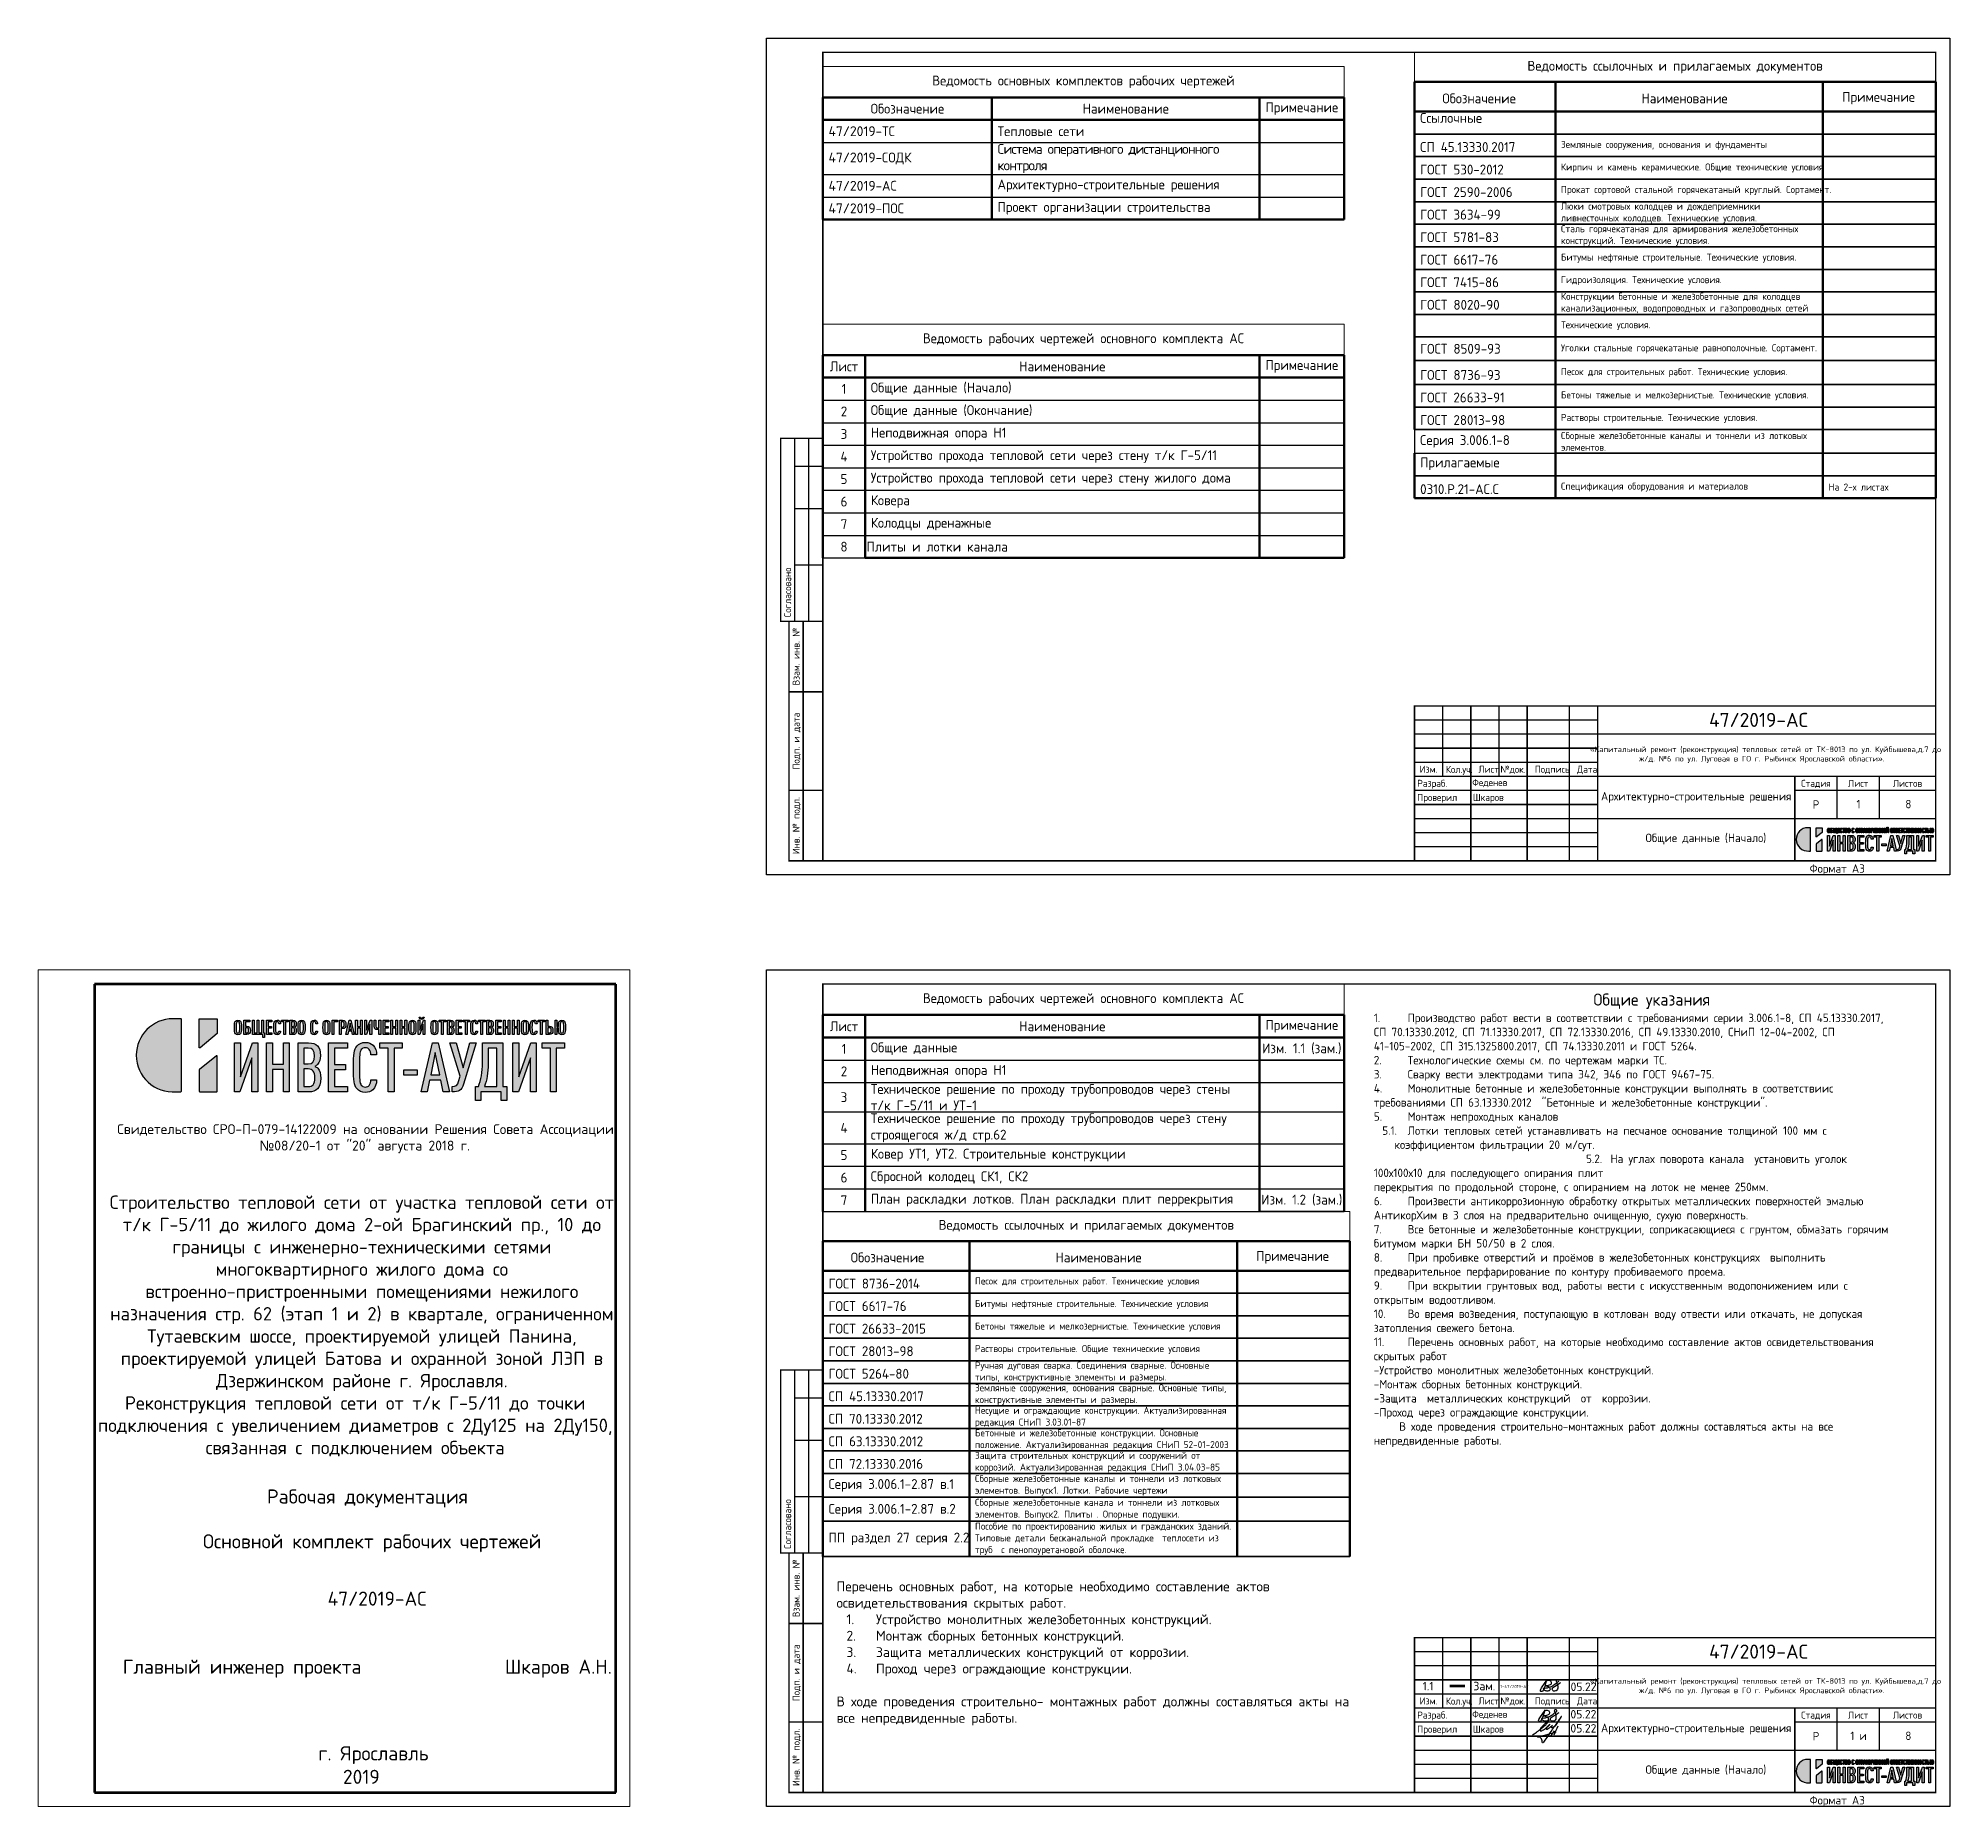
# Model space of a CAD drawing. Header units: metres. Extents: x -18 to 14983, y 1157 to 3877.
# Drawn here: x 1877 to 2555, y 1801 to 2428 of the extents above; entities that cross this region are included whole.
import ezdxf
from ezdxf.enums import TextEntityAlignment as Align

# ---------------------------------------------------------------- set-up
doc = ezdxf.new("R2010")
doc.units = ezdxf.units.M
for name, color, linetype, lineweight in [('Основной', 1, 'Continuous', 60), ('Размер 3.5', 250, 'Continuous', 35), ('Размерный', 4, 'Continuous', 30), ('таблица', 250, 'Continuous', 35)]:
    doc.layers.add(name, color=color, linetype=linetype, lineweight=lineweight)
doc.layers.add('рамка', color=7, linetype='Continuous')
doc.styles.add('-ISOCPEUR-', font='isocpeur.ttf')
doc.styles.add('GOST', font='GOST_Common.ttf')

msp = doc.modelspace()

# ---------------------------------------------------------------- texts
at = {"layer": 'Размер 3.5', "insert": (2350.7629, 2089.1918), "char_height": 3, "attachment_point": 1, "style": 'GOST'}
msp.add_mtext_dynamic_auto_height_columns('\\pi75.32977,t207.32977;{\\H1.42857x;\\C0; Общие указания\\P\\pi0,tz;\\H0.7x;1.^I\\C7;Производство работ вести в соответствии с требованиями серии 3.006.1-8, СП 45.13330.2017, СП 70.13330.2012, СП 71.13330.2017, СП 72.13330.2016, СП 49.13330.2010, СНиП 12-04-2002, \\C0;СП 41-105-2002, СП 315.1325800.2017, СП 74.13330.2011 и ГОСТ 5264.\\P\\C7;2.^IТехнологические схемы см. по чертежам марки ТС.\\P3.^IСварку вести электродами типа Э42, Э46 по ГОСТ 9467-75.\\P4.^IМонолитные бетонные и железобетонные конструкции выполнять в соответствиис требованиями СП 63.13330.2012  "Бетонные и железобетонные конструкции".\\C0;\\P5.^IМонтаж непроходных каналов\\P\\pi-4.3098,l7.3098,t12;5.1.^IЛотки тепловых сетей устанавливать на песчаное основание толщиной 100 мм с \\P\\pi0,t7.3098;коэффициентом фильтрации 20 м/сут.\\P\\pi-4.3098,t12;}5.2.^IНа углах поворота канала  установить уголок 100х100х10 для последующего опирания плит \\P\\pi0,t7.3098;перекрытия по продольной стороне, с опиранием на лоток не менее 250мм.{\\H0.99972x;\\C0;\\P\\pl0,tz;6.^IП\\H1.00028x;роизвести антикоррозионную обработку открытых металлических поверхностей эмалью АнтикорХим в 3 слоя на предварительно очищенную, сухую поверхность. \\P\\C7;7.^IВсе бетонные и железобетонные конструкции, соприкасающиеся с грунтом, обмазать горячим битумом марки БН 50/50 в 2 слоя.\\P\\C0;8.^IПри пробивке отверстий и проёмов в железобетонных конструкциях  выполнить предварительное перфарирование по контуру пробиваемого проема. \\P9.^IПри вскрытии грунтовых вод, работы вести с искусственным водопонижением или с открытым водоотливом.\\P10.^IВо время возведения, поступающую в котлован воду отвести или откачать, не допуская затопления свежего бетона.\\P\\H0.99972x;11.^IПеречень основных работ, на которые необходимо составление актов освидетельствования скрытых работ\\P-Устройство монолитных железобетонных конструкций.\\H1.0002x;\\C7;\\P-Монтаж сборных бетонных конструкций.\\P-Защита  металлических конструкций  от  коррозии.\\P-Проход через ограждающие конструкции.\\P\\pi9;\\H0.99984x;В ходе проведения строительно-монтажных работ должны составляться акты на все непредвиденные работы.}', width=185.523131, gutter_width=14.3119, height=0, count=1, dxfattribs=at)
at = {"layer": 'Размер 3.5', "color": 0, "insert": (2160.0556, 1880.4969), "char_height": 3.5, "width": 182.302319, "attachment_point": 1, "style": '-ISOCPEUR-'}
msp.add_mtext('{\\C256;Перечень основных работ, на которые необходимо составление актов освидетельствования скрытых работ.\\P\\pi-10.5,l14,t14;1.^IУстройство монолитных железобетонных конструкций.\\P2.^IМонтаж сборных бетонных конструкций.\\P3.^IЗащита металлических конструкций от коррозии.\\P4.^IПроход через ограждающие конструкции.\\P\\pi0,l0,tz;\\PВ ходе проведения строительно- монтажных работ должны составляться акты на все непредвиденные работы.}', dxfattribs=at)
at = {"layer": 'Размерный', "color": 0, "style": '-ISOCPEUR-'}
for s, height, p in [('1.1', 3, (2368.079, 1841.8652)), ('Зам.', 3, (2386.1037, 1841.8652)), ('1-47/2019-АС', 1.1, (2395.6974, 1842.6333)), ('05.22', 3, (2420.5892, 1841.6184)), ('05.22', 3, (2420.5378, 1831.8652)), ('05.22', 3, (2420.5378, 1826.8652))]:
    msp.add_text(s, height=height, dxfattribs=at).set_placement(p)
at = {"layer": 'Размерный', "color": 7, "lineweight": 30, "style": '-ISOCPEUR-'}
for s, insert, char_height, width, attachment_point in [('\\pl10;47/2019-АС', (2459.7637, 2188.833), 5, 185, 1), ('\\pl4.75,t4.75;Строительство тепловой сети от участка тепловой сети от т/к Г-5/11 до жилого дома 2-ой Брагинский пр., 10 до границы с инженерно-техническими сетями многоквартирного жилого дома со встроенно-пристроенными помещениями нежилого назначения стр. 62 (этап 1 и 2) в квартале, ограниченном Тутаевским шоссе, проектируемой улицей Панина, проектируемой улицей Батова и охранной зоной ЛЭП в Дзержинском районе г. Ярославля. \\P\\pl0,tz;Реконструкция тепловой сети от т/к Г-5/11 до точки подключения с увеличением диаметров с 2Ду125 на 2Ду150, связанная с подключением объекта', (1989.1812, 2017.4962), 4.75, 185, 2), ('\\pi51.22308,l10;Рабочая документация', (1896.6812, 1913.1466), 5, 185, 1), ('\\pi28.47308,l10;Основной комплект рабочих чертежей', (1896.6812, 1897.2449), 5, 185, 1), ('\\pl10;47/2019-АС', (1969.4207, 1876.9071), 5, 185, 1), ('\\pl10;Главный инженер проекта                Шкаров А.Н.', (1896.6812, 1852.7173), 5, 275.503585, 1), ('\\pl10;47/2019-АС', (2459.7637, 1858.1052), 5, 185, 1), ('\\pi79.121;г. Ярославль \\P\\pi87.92;2019', (1896.9449, 1821.9937), 5, 185, 1)]:
    msp.add_mtext(s, dxfattribs=dict(at, insert=insert, char_height=char_height, width=width, attachment_point=attachment_point))
at = {"layer": 'Размерный', "color": 7, "lineweight": 30, "insert": (1896.6812, 2042.8085), "char_height": 3.5, "attachment_point": 1, "style": '-ISOCPEUR-'}
msp.add_mtext_dynamic_manual_height_columns('\\pi4.5332,l3.5,t8.0332;Свидетельство СРО-П-079-14122009 на основании Решения Совета Ассоциации \\P\\pi55.027,t58.527;{\\fArial|b0|i0|c204|p34;№}08/20-1 от "20" августа 2018 г.', width=185, gutter_width=12.5, heights=[11.0681], dxfattribs=at)

# ---------------------------------------------------------------- blocks, each defined once
blk = doc.blocks.new('Лого')
h = blk.add_hatch(color=151)
h.set_gradient(color1=(158, 191, 227), color2=(46, 54, 92), tint=1, name='HEMISPHERICAL')
edge = h.paths.add_edge_path()
edge.add_spline(control_points=[(0.349, 0.494), (-0.191, 0.447), (-0.657, 0.871), (-0.657, 1.415), (-0.657, 1.415), (-0.657, 1.925), (-0.243, 2.339), (0.267, 2.339), (0.267, 2.339), (0.267, 2.339), (0.471, 2.339), (0.471, 2.339), (0.471, 2.339), (0.479, 2.339), (0.485, 2.333), (0.485, 2.325), (0.485, 2.325), (0.485, 2.325), (0.485, 0.508), (0.485, 0.508), (0.485, 0.508), (0.485, 0.5), (0.479, 0.494), (0.471, 0.494), (0.471, 0.494), (0.471, 0.494), (0.35, 0.494), (0.35, 0.494), (0.35, 0.494), (0.35, 0.494), (0.349, 0.494), (0.349, 0.494)], knot_values=[0, 0, 0, 0, 0.111111, 0.111111, 0.111111, 0.111211, 0.222222, 0.222222, 0.222222, 0.222322, 0.333333, 0.333333, 0.333333, 0.333433, 0.444444, 0.444444, 0.444444, 0.444544, 0.555556, 0.555556, 0.555556, 0.555656, 0.666667, 0.666667, 0.666667, 0.666767, 0.777778, 0.777778, 0.777778, 0.777878, 1, 1, 1, 1], degree=3, periodic=0)
edge = h.paths.add_edge_path()
edge.add_spline(control_points=[(0.955, 1.604), (0.955, 1.604), (1.385, 1.966), (1.385, 1.966), (1.385, 1.966), (1.388, 1.969), (1.39, 1.972), (1.39, 1.976), (1.39, 1.976), (1.39, 1.976), (1.39, 2.325), (1.39, 2.325), (1.39, 2.325), (1.39, 2.333), (1.384, 2.339), (1.377, 2.339), (1.377, 2.339), (1.377, 2.339), (0.947, 2.339), (0.947, 2.339), (0.947, 2.339), (0.939, 2.339), (0.933, 2.333), (0.933, 2.325), (0.933, 2.325), (0.933, 2.325), (0.933, 1.614), (0.933, 1.614), (0.933, 1.614), (0.933, 1.609), (0.936, 1.604), (0.941, 1.602), (0.941, 1.602), (0.946, 1.6), (0.951, 1.601), (0.955, 1.604)], knot_values=[0, 0, 0, 0, 0.1, 0.1, 0.1, 0.1001, 0.2, 0.2, 0.2, 0.2001, 0.3, 0.3, 0.3, 0.3001, 0.4, 0.4, 0.4, 0.4001, 0.5, 0.5, 0.5, 0.5001, 0.6, 0.6, 0.6, 0.6001, 0.7, 0.7, 0.7, 0.7001, 0.8, 0.8, 0.8, 0.8001, 1, 1, 1, 1], degree=3, periodic=0)
edge = h.paths.add_edge_path()
edge.add_spline(control_points=[(0.938, 1.059), (0.938, 1.059), (1.369, 1.401), (1.369, 1.401), (1.369, 1.401), (1.373, 1.404), (1.378, 1.405), (1.383, 1.402), (1.383, 1.402), (1.387, 1.4), (1.39, 1.396), (1.39, 1.39), (1.39, 1.39), (1.39, 1.39), (1.39, 0.508), (1.39, 0.508), (1.39, 0.508), (1.39, 0.5), (1.384, 0.494), (1.377, 0.494), (1.377, 0.494), (1.377, 0.494), (0.947, 0.494), (0.947, 0.494), (0.947, 0.494), (0.939, 0.494), (0.933, 0.5), (0.933, 0.508), (0.933, 0.508), (0.933, 0.508), (0.933, 1.049), (0.933, 1.049), (0.933, 1.049), (0.933, 1.053), (0.935, 1.057), (0.938, 1.059)], knot_values=[0, 0, 0, 0, 0.1, 0.1, 0.1, 0.1001, 0.2, 0.2, 0.2, 0.2001, 0.3, 0.3, 0.3, 0.3001, 0.4, 0.4, 0.4, 0.4001, 0.5, 0.5, 0.5, 0.5001, 0.6, 0.6, 0.6, 0.6001, 0.7, 0.7, 0.7, 0.7001, 0.8, 0.8, 0.8, 0.8001, 1, 1, 1, 1], degree=3, periodic=0)
at = {"true_color": 0x2e365c}
h = blk.add_hatch(color=159, dxfattribs=at)
h.dxf.hatch_style = 1
edge = h.paths.add_edge_path()
edge.add_spline(control_points=[(10.169, 1.594), (10.169, 1.594), (10.169, 1.727), (10.169, 1.727), (10.169, 1.727), (10.169, 1.727), (9.605, 1.727), (9.605, 1.727), (9.605, 1.727), (9.605, 1.727), (9.605, 1.594), (9.605, 1.594), (9.605, 1.594), (9.605, 1.594), (9.813, 1.594), (9.813, 1.594), (9.813, 1.594), (9.813, 1.594), (9.813, 0.491), (9.813, 0.491), (9.813, 0.491), (9.813, 0.491), (9.962, 0.491), (9.962, 0.491), (9.962, 0.491), (9.962, 0.491), (9.962, 1.594), (9.962, 1.594), (9.962, 1.594), (9.962, 1.594), (10.169, 1.594), (10.169, 1.594)], knot_values=[0, 0, 0, 0, 0.111111, 0.111111, 0.111111, 0.111211, 0.222222, 0.222222, 0.222222, 0.222322, 0.333333, 0.333333, 0.333333, 0.333433, 0.444444, 0.444444, 0.444444, 0.444544, 0.555556, 0.555556, 0.555556, 0.555656, 0.666667, 0.666667, 0.666667, 0.666767, 0.777778, 0.777778, 0.777778, 0.777878, 1, 1, 1, 1], degree=3, periodic=0)
edge = h.paths.add_edge_path()
edge.add_spline(control_points=[(9.457, 0.491), (9.457, 0.491), (9.457, 1.727), (9.457, 1.727), (9.457, 1.727), (9.457, 1.727), (9.32, 1.727), (9.32, 1.727), (9.32, 1.727), (9.32, 1.727), (9.017, 0.868), (9.017, 0.868), (9.017, 0.868), (9.017, 0.868), (9.017, 1.727), (9.017, 1.727), (9.017, 1.727), (9.017, 1.727), (8.867, 1.727), (8.867, 1.727), (8.867, 1.727), (8.867, 1.727), (8.867, 0.491), (8.867, 0.491), (8.867, 0.491), (8.867, 0.491), (9.006, 0.491), (9.006, 0.491), (9.006, 0.491), (9.006, 0.491), (9.308, 1.349), (9.308, 1.349), (9.308, 1.349), (9.308, 1.349), (9.308, 0.491), (9.308, 0.491), (9.308, 0.491), (9.308, 0.491), (9.457, 0.491), (9.457, 0.491)], knot_values=[0, 0, 0, 0, 0.090909, 0.090909, 0.090909, 0.091009, 0.181818, 0.181818, 0.181818, 0.181918, 0.272727, 0.272727, 0.272727, 0.272827, 0.363636, 0.363636, 0.363636, 0.363736, 0.454545, 0.454545, 0.454545, 0.454645, 0.545455, 0.545455, 0.545455, 0.545555, 0.636364, 0.636364, 0.636364, 0.636464, 0.727273, 0.727273, 0.727273, 0.727373, 0.818182, 0.818182, 0.818182, 0.818282, 1, 1, 1, 1], degree=3, periodic=0)
edge = h.paths.add_edge_path(flags=16)
edge.add_spline(control_points=[(8.463, 0.625), (8.463, 0.625), (8.147, 0.625), (8.147, 0.625), (8.147, 0.625), (8.208, 0.788), (8.239, 0.974), (8.239, 1.198), (8.239, 1.198), (8.239, 1.198), (8.239, 1.594), (8.239, 1.594), (8.239, 1.594), (8.239, 1.594), (8.463, 1.594), (8.463, 1.594), (8.463, 1.594), (8.463, 1.594), (8.463, 0.625), (8.463, 0.625)], knot_values=[0, 0, 0, 0, 0.166667, 0.166667, 0.166667, 0.166767, 0.333333, 0.333333, 0.333333, 0.333433, 0.5, 0.5, 0.5, 0.5001, 0.666667, 0.666667, 0.666667, 0.666767, 1, 1, 1, 1], degree=3, periodic=0)
edge = h.paths.add_edge_path()
edge.add_spline(control_points=[(8.709, 0.271), (8.709, 0.271), (8.709, 0.625), (8.709, 0.625), (8.709, 0.625), (8.709, 0.625), (8.612, 0.625), (8.612, 0.625), (8.612, 0.625), (8.612, 0.625), (8.612, 1.727), (8.612, 1.727), (8.612, 1.727), (8.612, 1.727), (8.095, 1.727), (8.095, 1.727), (8.095, 1.727), (8.095, 1.727), (8.095, 1.231), (8.095, 1.231), (8.095, 1.231), (8.095, 0.988), (8.057, 0.792), (7.994, 0.625), (7.994, 0.625), (7.994, 0.625), (7.916, 0.625), (7.916, 0.625), (7.916, 0.625), (7.916, 0.625), (7.916, 0.271), (7.916, 0.271), (7.916, 0.271), (7.916, 0.271), (8.058, 0.271), (8.058, 0.271), (8.058, 0.271), (8.058, 0.271), (8.058, 0.491), (8.058, 0.491), (8.058, 0.491), (8.058, 0.491), (8.567, 0.491), (8.567, 0.491), (8.567, 0.491), (8.567, 0.491), (8.567, 0.271), (8.567, 0.271), (8.567, 0.271), (8.567, 0.271), (8.709, 0.271), (8.709, 0.271)], knot_values=[0, 0, 0, 0, 0.071429, 0.071429, 0.071429, 0.071529, 0.142857, 0.142857, 0.142857, 0.142957, 0.214286, 0.214286, 0.214286, 0.214386, 0.285714, 0.285714, 0.285714, 0.285814, 0.357143, 0.357143, 0.357143, 0.357243, 0.428571, 0.428571, 0.428571, 0.428671, 0.5, 0.5, 0.5, 0.5001, 0.571429, 0.571429, 0.571429, 0.571529, 0.642857, 0.642857, 0.642857, 0.642957, 0.714286, 0.714286, 0.714286, 0.714386, 0.785714, 0.785714, 0.785714, 0.785814, 0.857143, 0.857143, 0.857143, 0.857243, 1, 1, 1, 1], degree=3, periodic=0)
edge = h.paths.add_edge_path()
edge.add_spline(control_points=[(7.937, 1.727), (7.937, 1.727), (7.774, 1.727), (7.774, 1.727), (7.774, 1.727), (7.774, 1.727), (7.605, 1.097), (7.605, 1.097), (7.605, 1.097), (7.605, 1.097), (7.434, 1.727), (7.434, 1.727), (7.434, 1.727), (7.434, 1.727), (7.271, 1.727), (7.271, 1.727), (7.271, 1.727), (7.271, 1.727), (7.534, 0.891), (7.534, 0.891), (7.534, 0.891), (7.534, 0.891), (7.494, 0.754), (7.494, 0.754), (7.494, 0.754), (7.465, 0.651), (7.427, 0.625), (7.326, 0.625), (7.326, 0.625), (7.326, 0.625), (7.326, 0.491), (7.326, 0.491), (7.326, 0.491), (7.496, 0.491), (7.566, 0.524), (7.616, 0.688), (7.616, 0.688), (7.616, 0.688), (7.937, 1.727), (7.937, 1.727)], knot_values=[0, 0, 0, 0, 0.090909, 0.090909, 0.090909, 0.091009, 0.181818, 0.181818, 0.181818, 0.181918, 0.272727, 0.272727, 0.272727, 0.272827, 0.363636, 0.363636, 0.363636, 0.363736, 0.454545, 0.454545, 0.454545, 0.454645, 0.545455, 0.545455, 0.545455, 0.545555, 0.636364, 0.636364, 0.636364, 0.636464, 0.727273, 0.727273, 0.727273, 0.727373, 0.818182, 0.818182, 0.818182, 0.818282, 1, 1, 1, 1], degree=3, periodic=0)
edge = h.paths.add_edge_path(flags=16)
edge.add_spline(control_points=[(7.019, 0.917), (7.019, 0.917), (6.788, 0.917), (6.788, 0.917), (6.788, 0.917), (6.788, 0.917), (6.904, 1.486), (6.904, 1.486), (6.904, 1.486), (6.904, 1.486), (7.019, 0.917), (7.019, 0.917)], knot_values=[0, 0, 0, 0, 0.25, 0.25, 0.25, 0.2501, 0.5, 0.5, 0.5, 0.5001, 1, 1, 1, 1], degree=3, periodic=0)
edge = h.paths.add_edge_path()
edge.add_spline(control_points=[(7.264, 0.491), (7.264, 0.491), (6.977, 1.727), (6.977, 1.727), (6.977, 1.727), (6.977, 1.727), (6.833, 1.727), (6.833, 1.727), (6.833, 1.727), (6.833, 1.727), (6.545, 0.491), (6.545, 0.491), (6.545, 0.491), (6.545, 0.491), (6.701, 0.491), (6.701, 0.491), (6.701, 0.491), (6.701, 0.491), (6.76, 0.783), (6.76, 0.783), (6.76, 0.783), (6.76, 0.783), (7.047, 0.783), (7.047, 0.783), (7.047, 0.783), (7.047, 0.783), (7.106, 0.491), (7.106, 0.491), (7.106, 0.491), (7.106, 0.491), (7.264, 0.491), (7.264, 0.491)], knot_values=[0, 0, 0, 0, 0.111111, 0.111111, 0.111111, 0.111211, 0.222222, 0.222222, 0.222222, 0.222322, 0.333333, 0.333333, 0.333333, 0.333433, 0.444444, 0.444444, 0.444444, 0.444544, 0.555556, 0.555556, 0.555556, 0.555656, 0.666667, 0.666667, 0.666667, 0.666767, 0.777778, 0.777778, 0.777778, 0.777878, 1, 1, 1, 1], degree=3, periodic=0)
edge = h.paths.add_edge_path()
edge.add_spline(control_points=[(6.448, 0.915), (6.448, 0.915), (6.448, 1.049), (6.448, 1.049), (6.448, 1.049), (6.448, 1.049), (6.108, 1.049), (6.108, 1.049), (6.108, 1.049), (6.108, 1.049), (6.108, 0.915), (6.108, 0.915), (6.108, 0.915), (6.108, 0.915), (6.448, 0.915), (6.448, 0.915)], knot_values=[0, 0, 0, 0, 0.2, 0.2, 0.2, 0.2001, 0.4, 0.4, 0.4, 0.4001, 0.6, 0.6, 0.6, 0.6001, 1, 1, 1, 1], degree=3, periodic=0)
edge = h.paths.add_edge_path()
edge.add_spline(control_points=[(6.069, 1.594), (6.069, 1.594), (6.069, 1.727), (6.069, 1.727), (6.069, 1.727), (6.069, 1.727), (5.505, 1.727), (5.505, 1.727), (5.505, 1.727), (5.505, 1.727), (5.505, 1.594), (5.505, 1.594), (5.505, 1.594), (5.505, 1.594), (5.714, 1.594), (5.714, 1.594), (5.714, 1.594), (5.714, 1.594), (5.714, 0.491), (5.714, 0.491), (5.714, 0.491), (5.714, 0.491), (5.863, 0.491), (5.863, 0.491), (5.863, 0.491), (5.863, 0.491), (5.863, 1.594), (5.863, 1.594), (5.863, 1.594), (5.863, 1.594), (6.069, 1.594), (6.069, 1.594)], knot_values=[0, 0, 0, 0, 0.111111, 0.111111, 0.111111, 0.111211, 0.222222, 0.222222, 0.222222, 0.222322, 0.333333, 0.333333, 0.333333, 0.333433, 0.444444, 0.444444, 0.444444, 0.444544, 0.555556, 0.555556, 0.555556, 0.555656, 0.666667, 0.666667, 0.666667, 0.666767, 0.777778, 0.777778, 0.777778, 0.777878, 1, 1, 1, 1], degree=3, periodic=0)
edge = h.paths.add_edge_path()
edge.add_spline(control_points=[(5.42, 0.797), (5.42, 0.797), (5.273, 0.797), (5.273, 0.797), (5.273, 0.797), (5.271, 0.745), (5.261, 0.691), (5.233, 0.655), (5.233, 0.655), (5.214, 0.63), (5.183, 0.611), (5.136, 0.611), (5.136, 0.611), (5.087, 0.611), (5.054, 0.63), (5.033, 0.658), (5.033, 0.658), (4.99, 0.717), (4.983, 0.816), (4.983, 1.109), (4.983, 1.109), (4.983, 1.403), (4.99, 1.502), (5.033, 1.561), (5.033, 1.561), (5.054, 1.588), (5.087, 1.607), (5.136, 1.607), (5.136, 1.607), (5.183, 1.607), (5.214, 1.588), (5.233, 1.564), (5.233, 1.564), (5.262, 1.528), (5.271, 1.476), (5.273, 1.423), (5.273, 1.423), (5.273, 1.423), (5.42, 1.423), (5.42, 1.423), (5.42, 1.423), (5.419, 1.524), (5.389, 1.613), (5.332, 1.668), (5.332, 1.668), (5.283, 1.715), (5.223, 1.741), (5.136, 1.741), (5.136, 1.741), (5.039, 1.741), (4.971, 1.705), (4.924, 1.651), (4.924, 1.651), (4.842, 1.557), (4.834, 1.451), (4.834, 1.109), (4.834, 1.109), (4.834, 0.767), (4.842, 0.662), (4.924, 0.568), (4.924, 0.568), (4.971, 0.514), (5.039, 0.478), (5.136, 0.478), (5.136, 0.478), (5.217, 0.478), (5.278, 0.502), (5.327, 0.545), (5.327, 0.545), (5.387, 0.601), (5.419, 0.693), (5.42, 0.797)], knot_values=[0, 0, 0, 0, 0.052632, 0.052632, 0.052632, 0.052732, 0.105263, 0.105263, 0.105263, 0.105363, 0.157895, 0.157895, 0.157895, 0.157995, 0.210526, 0.210526, 0.210526, 0.210626, 0.263158, 0.263158, 0.263158, 0.263258, 0.315789, 0.315789, 0.315789, 0.315889, 0.368421, 0.368421, 0.368421, 0.368521, 0.421053, 0.421053, 0.421053, 0.421153, 0.473684, 0.473684, 0.473684, 0.473784, 0.526316, 0.526316, 0.526316, 0.526416, 0.578947, 0.578947, 0.578947, 0.579047, 0.631579, 0.631579, 0.631579, 0.631679, 0.684211, 0.684211, 0.684211, 0.684311, 0.736842, 0.736842, 0.736842, 0.736942, 0.789474, 0.789474, 0.789474, 0.789574, 0.842105, 0.842105, 0.842105, 0.842205, 0.894737, 0.894737, 0.894737, 0.894837, 1, 1, 1, 1], degree=3, periodic=0)
edge = h.paths.add_edge_path()
edge.add_spline(control_points=[(4.681, 0.491), (4.681, 0.491), (4.681, 0.625), (4.681, 0.625), (4.681, 0.625), (4.681, 0.625), (4.353, 0.625), (4.353, 0.625), (4.353, 0.625), (4.353, 0.625), (4.353, 1.045), (4.353, 1.045), (4.353, 1.045), (4.353, 1.045), (4.636, 1.045), (4.636, 1.045), (4.636, 1.045), (4.636, 1.045), (4.636, 1.179), (4.636, 1.179), (4.636, 1.179), (4.636, 1.179), (4.353, 1.179), (4.353, 1.179), (4.353, 1.179), (4.353, 1.179), (4.353, 1.594), (4.353, 1.594), (4.353, 1.594), (4.353, 1.594), (4.681, 1.594), (4.681, 1.594), (4.681, 1.594), (4.681, 1.594), (4.681, 1.727), (4.681, 1.727), (4.681, 1.727), (4.681, 1.727), (4.204, 1.727), (4.204, 1.727), (4.204, 1.727), (4.204, 1.727), (4.204, 0.491), (4.204, 0.491), (4.204, 0.491), (4.204, 0.491), (4.681, 0.491), (4.681, 0.491)], knot_values=[0, 0, 0, 0, 0.076923, 0.076923, 0.076923, 0.077023, 0.153846, 0.153846, 0.153846, 0.153946, 0.230769, 0.230769, 0.230769, 0.230869, 0.307692, 0.307692, 0.307692, 0.307792, 0.384615, 0.384615, 0.384615, 0.384715, 0.461538, 0.461538, 0.461538, 0.461638, 0.538462, 0.538462, 0.538462, 0.538562, 0.615385, 0.615385, 0.615385, 0.615485, 0.692308, 0.692308, 0.692308, 0.692408, 0.769231, 0.769231, 0.769231, 0.769331, 0.846154, 0.846154, 0.846154, 0.846254, 1, 1, 1, 1], degree=3, periodic=0)
edge = h.paths.add_edge_path(flags=16)
edge.add_spline(control_points=[(3.848, 1.396), (3.848, 1.255), (3.798, 1.198), (3.692, 1.198), (3.692, 1.198), (3.692, 1.198), (3.582, 1.198), (3.582, 1.198), (3.582, 1.198), (3.582, 1.198), (3.582, 1.594), (3.582, 1.594), (3.582, 1.594), (3.582, 1.594), (3.692, 1.594), (3.692, 1.594), (3.692, 1.594), (3.799, 1.594), (3.848, 1.545), (3.848, 1.396)], knot_values=[0, 0, 0, 0, 0.166667, 0.166667, 0.166667, 0.166767, 0.333333, 0.333333, 0.333333, 0.333433, 0.5, 0.5, 0.5, 0.5001, 0.666667, 0.666667, 0.666667, 0.666767, 1, 1, 1, 1], degree=3, periodic=0)
edge = h.paths.add_edge_path(flags=16)
edge.add_spline(control_points=[(3.857, 0.847), (3.857, 0.677), (3.803, 0.625), (3.69, 0.625), (3.69, 0.625), (3.69, 0.625), (3.582, 0.625), (3.582, 0.625), (3.582, 0.625), (3.582, 0.625), (3.582, 1.069), (3.582, 1.069), (3.582, 1.069), (3.582, 1.069), (3.69, 1.069), (3.69, 1.069), (3.69, 1.069), (3.801, 1.069), (3.857, 1.007), (3.857, 0.847)], knot_values=[0, 0, 0, 0, 0.166667, 0.166667, 0.166667, 0.166767, 0.333333, 0.333333, 0.333333, 0.333433, 0.5, 0.5, 0.5, 0.5001, 0.666667, 0.666667, 0.666667, 0.666767, 1, 1, 1, 1], degree=3, periodic=0)
edge = h.paths.add_edge_path()
edge.add_spline(control_points=[(4.006, 0.839), (4.006, 0.944), (3.995, 1.028), (3.931, 1.09), (3.931, 1.09), (3.91, 1.109), (3.883, 1.127), (3.855, 1.135), (3.855, 1.135), (3.879, 1.146), (3.903, 1.161), (3.924, 1.182), (3.924, 1.182), (3.985, 1.241), (3.997, 1.314), (3.997, 1.403), (3.997, 1.403), (3.997, 1.536), (3.978, 1.597), (3.924, 1.653), (3.924, 1.653), (3.874, 1.705), (3.808, 1.727), (3.699, 1.727), (3.699, 1.727), (3.699, 1.727), (3.433, 1.727), (3.433, 1.727), (3.433, 1.727), (3.433, 1.727), (3.433, 0.491), (3.433, 0.491), (3.433, 0.491), (3.433, 0.491), (3.699, 0.491), (3.699, 0.491), (3.699, 0.491), (3.808, 0.491), (3.876, 0.514), (3.926, 0.566), (3.926, 0.566), (3.982, 0.623), (4.006, 0.689), (4.006, 0.839)], knot_values=[0, 0, 0, 0, 0.083333, 0.083333, 0.083333, 0.083433, 0.166667, 0.166667, 0.166667, 0.166767, 0.25, 0.25, 0.25, 0.2501, 0.333333, 0.333333, 0.333333, 0.333433, 0.416667, 0.416667, 0.416667, 0.416767, 0.5, 0.5, 0.5, 0.5001, 0.583333, 0.583333, 0.583333, 0.583433, 0.666667, 0.666667, 0.666667, 0.666767, 0.75, 0.75, 0.75, 0.7501, 0.833333, 0.833333, 0.833333, 0.833433, 1, 1, 1, 1], degree=3, periodic=0)
edge = h.paths.add_edge_path()
edge.add_spline(control_points=[(3.211, 0.491), (3.211, 0.491), (3.211, 1.727), (3.211, 1.727), (3.211, 1.727), (3.211, 1.727), (3.062, 1.727), (3.062, 1.727), (3.062, 1.727), (3.062, 1.727), (3.062, 1.187), (3.062, 1.187), (3.062, 1.187), (3.062, 1.187), (2.787, 1.187), (2.787, 1.187), (2.787, 1.187), (2.787, 1.187), (2.787, 1.727), (2.787, 1.727), (2.787, 1.727), (2.787, 1.727), (2.638, 1.727), (2.638, 1.727), (2.638, 1.727), (2.638, 1.727), (2.638, 0.491), (2.638, 0.491), (2.638, 0.491), (2.638, 0.491), (2.787, 0.491), (2.787, 0.491), (2.787, 0.491), (2.787, 0.491), (2.787, 1.052), (2.787, 1.052), (2.787, 1.052), (2.787, 1.052), (3.062, 1.052), (3.062, 1.052), (3.062, 1.052), (3.062, 1.052), (3.062, 0.491), (3.062, 0.491), (3.062, 0.491), (3.062, 0.491), (3.211, 0.491), (3.211, 0.491)], knot_values=[0, 0, 0, 0, 0.076923, 0.076923, 0.076923, 0.077023, 0.153846, 0.153846, 0.153846, 0.153946, 0.230769, 0.230769, 0.230769, 0.230869, 0.307692, 0.307692, 0.307692, 0.307792, 0.384615, 0.384615, 0.384615, 0.384715, 0.461538, 0.461538, 0.461538, 0.461638, 0.538462, 0.538462, 0.538462, 0.538562, 0.615385, 0.615385, 0.615385, 0.615485, 0.692308, 0.692308, 0.692308, 0.692408, 0.769231, 0.769231, 0.769231, 0.769331, 0.846154, 0.846154, 0.846154, 0.846254, 1, 1, 1, 1], degree=3, periodic=0)
edge = h.paths.add_edge_path()
edge.add_spline(control_points=[(2.416, 0.491), (2.416, 0.491), (2.416, 1.727), (2.416, 1.727), (2.416, 1.727), (2.416, 1.727), (2.279, 1.727), (2.279, 1.727), (2.279, 1.727), (2.279, 1.727), (1.975, 0.868), (1.975, 0.868), (1.975, 0.868), (1.975, 0.868), (1.975, 1.727), (1.975, 1.727), (1.975, 1.727), (1.975, 1.727), (1.826, 1.727), (1.826, 1.727), (1.826, 1.727), (1.826, 1.727), (1.826, 0.491), (1.826, 0.491), (1.826, 0.491), (1.826, 0.491), (1.965, 0.491), (1.965, 0.491), (1.965, 0.491), (1.965, 0.491), (2.267, 1.349), (2.267, 1.349), (2.267, 1.349), (2.267, 1.349), (2.267, 0.491), (2.267, 0.491), (2.267, 0.491), (2.267, 0.491), (2.416, 0.491), (2.416, 0.491)], knot_values=[0, 0, 0, 0, 0.090909, 0.090909, 0.090909, 0.091009, 0.181818, 0.181818, 0.181818, 0.181918, 0.272727, 0.272727, 0.272727, 0.272827, 0.363636, 0.363636, 0.363636, 0.363736, 0.454545, 0.454545, 0.454545, 0.454645, 0.545455, 0.545455, 0.545455, 0.545555, 0.636364, 0.636364, 0.636364, 0.636464, 0.727273, 0.727273, 0.727273, 0.727373, 0.818182, 0.818182, 0.818182, 0.818282, 1, 1, 1, 1], degree=3, periodic=0)
edge = h.paths.add_edge_path(flags=16)
edge.add_spline(control_points=[(10.15, 2.121), (10.15, 2.035), (10.148, 2.006), (10.135, 1.989), (10.135, 1.989), (10.128, 1.981), (10.119, 1.975), (10.105, 1.975), (10.105, 1.975), (10.091, 1.975), (10.082, 1.981), (10.076, 1.989), (10.076, 1.989), (10.062, 2.006), (10.06, 2.035), (10.06, 2.121), (10.06, 2.121), (10.06, 2.207), (10.062, 2.235), (10.076, 2.253), (10.076, 2.253), (10.082, 2.261), (10.091, 2.266), (10.105, 2.266), (10.105, 2.266), (10.119, 2.266), (10.128, 2.261), (10.135, 2.253), (10.135, 2.253), (10.148, 2.235), (10.15, 2.207), (10.15, 2.121)], knot_values=[0, 0, 0, 0, 0.111111, 0.111111, 0.111111, 0.111211, 0.222222, 0.222222, 0.222222, 0.222322, 0.333333, 0.333333, 0.333333, 0.333433, 0.444444, 0.444444, 0.444444, 0.444544, 0.555556, 0.555556, 0.555556, 0.555656, 0.666667, 0.666667, 0.666667, 0.666767, 0.777778, 0.777778, 0.777778, 0.777878, 1, 1, 1, 1], degree=3, periodic=0)
edge = h.paths.add_edge_path()
edge.add_spline(control_points=[(9.974, 1.94), (9.974, 1.94), (9.974, 2.104), (9.974, 2.104), (9.974, 2.104), (9.974, 2.104), (10.017, 2.104), (10.017, 2.104), (10.017, 2.104), (10.017, 2.017), (10.021, 1.988), (10.043, 1.962), (10.043, 1.962), (10.057, 1.946), (10.077, 1.936), (10.105, 1.936), (10.105, 1.936), (10.134, 1.936), (10.153, 1.946), (10.167, 1.962), (10.167, 1.962), (10.19, 1.989), (10.194, 2.021), (10.194, 2.121), (10.194, 2.121), (10.194, 2.221), (10.191, 2.251), (10.167, 2.279), (10.167, 2.279), (10.153, 2.295), (10.134, 2.306), (10.105, 2.306), (10.105, 2.306), (10.077, 2.306), (10.057, 2.295), (10.043, 2.279), (10.043, 2.279), (10.022, 2.254), (10.017, 2.225), (10.017, 2.144), (10.017, 2.144), (10.017, 2.144), (9.974, 2.144), (9.974, 2.144), (9.974, 2.144), (9.974, 2.144), (9.974, 2.302), (9.974, 2.302), (9.974, 2.302), (9.974, 2.302), (9.93, 2.302), (9.93, 2.302), (9.93, 2.302), (9.93, 2.302), (9.93, 1.94), (9.93, 1.94), (9.93, 1.94), (9.93, 1.94), (9.974, 1.94), (9.974, 1.94)], knot_values=[0, 0, 0, 0, 0.0625, 0.0625, 0.0625, 0.0626, 0.125, 0.125, 0.125, 0.1251, 0.1875, 0.1875, 0.1875, 0.1876, 0.25, 0.25, 0.25, 0.2501, 0.3125, 0.3125, 0.3125, 0.3126, 0.375, 0.375, 0.375, 0.3751, 0.4375, 0.4375, 0.4375, 0.4376, 0.5, 0.5, 0.5, 0.5001, 0.5625, 0.5625, 0.5625, 0.5626, 0.625, 0.625, 0.625, 0.6251, 0.6875, 0.6875, 0.6875, 0.6876, 0.75, 0.75, 0.75, 0.7501, 0.8125, 0.8125, 0.8125, 0.8126, 0.875, 0.875, 0.875, 0.8751, 1, 1, 1, 1], degree=3, periodic=0)
edge = h.paths.add_edge_path(flags=16)
edge.add_spline(control_points=[(9.833, 2.046), (9.833, 1.997), (9.819, 1.979), (9.79, 1.979), (9.79, 1.979), (9.79, 1.979), (9.753, 1.979), (9.753, 1.979), (9.753, 1.979), (9.753, 1.979), (9.753, 2.112), (9.753, 2.112), (9.753, 2.112), (9.753, 2.112), (9.79, 2.112), (9.79, 2.112), (9.79, 2.112), (9.819, 2.112), (9.833, 2.094), (9.833, 2.046)], knot_values=[0, 0, 0, 0, 0.166667, 0.166667, 0.166667, 0.166767, 0.333333, 0.333333, 0.333333, 0.333433, 0.5, 0.5, 0.5, 0.5001, 0.666667, 0.666667, 0.666667, 0.666767, 1, 1, 1, 1], degree=3, periodic=0)
edge = h.paths.add_edge_path()
edge.add_spline(control_points=[(9.877, 2.046), (9.877, 2.125), (9.846, 2.151), (9.791, 2.151), (9.791, 2.151), (9.791, 2.151), (9.753, 2.151), (9.753, 2.151), (9.753, 2.151), (9.753, 2.151), (9.753, 2.302), (9.753, 2.302), (9.753, 2.302), (9.753, 2.302), (9.709, 2.302), (9.709, 2.302), (9.709, 2.302), (9.709, 2.302), (9.709, 1.94), (9.709, 1.94), (9.709, 1.94), (9.709, 1.94), (9.791, 1.94), (9.791, 1.94), (9.791, 1.94), (9.845, 1.94), (9.877, 1.966), (9.877, 2.046)], knot_values=[0, 0, 0, 0, 0.125, 0.125, 0.125, 0.1251, 0.25, 0.25, 0.25, 0.2501, 0.375, 0.375, 0.375, 0.3751, 0.5, 0.5, 0.5, 0.5001, 0.625, 0.625, 0.625, 0.6251, 0.75, 0.75, 0.75, 0.7501, 1, 1, 1, 1], degree=3, periodic=0)
edge = h.paths.add_edge_path()
edge.add_spline(control_points=[(9.666, 2.262), (9.666, 2.262), (9.666, 2.302), (9.666, 2.302), (9.666, 2.302), (9.666, 2.302), (9.501, 2.302), (9.501, 2.302), (9.501, 2.302), (9.501, 2.302), (9.501, 2.262), (9.501, 2.262), (9.501, 2.262), (9.501, 2.262), (9.562, 2.262), (9.562, 2.262), (9.562, 2.262), (9.562, 2.262), (9.562, 1.94), (9.562, 1.94), (9.562, 1.94), (9.562, 1.94), (9.606, 1.94), (9.606, 1.94), (9.606, 1.94), (9.606, 1.94), (9.606, 2.262), (9.606, 2.262), (9.606, 2.262), (9.606, 2.262), (9.666, 2.262), (9.666, 2.262)], knot_values=[0, 0, 0, 0, 0.111111, 0.111111, 0.111111, 0.111211, 0.222222, 0.222222, 0.222222, 0.222322, 0.333333, 0.333333, 0.333333, 0.333433, 0.444444, 0.444444, 0.444444, 0.444544, 0.555556, 0.555556, 0.555556, 0.555656, 0.666667, 0.666667, 0.666667, 0.666767, 0.777778, 0.777778, 0.777778, 0.777878, 1, 1, 1, 1], degree=3, periodic=0)
edge = h.paths.add_edge_path()
edge.add_spline(control_points=[(9.476, 2.029), (9.476, 2.029), (9.433, 2.029), (9.433, 2.029), (9.433, 2.029), (9.433, 2.014), (9.43, 1.998), (9.421, 1.988), (9.421, 1.988), (9.416, 1.981), (9.407, 1.975), (9.393, 1.975), (9.393, 1.975), (9.379, 1.975), (9.369, 1.981), (9.363, 1.989), (9.363, 1.989), (9.35, 2.006), (9.348, 2.035), (9.348, 2.121), (9.348, 2.121), (9.348, 2.207), (9.35, 2.235), (9.363, 2.253), (9.363, 2.253), (9.369, 2.261), (9.379, 2.266), (9.393, 2.266), (9.393, 2.266), (9.407, 2.266), (9.416, 2.261), (9.421, 2.254), (9.421, 2.254), (9.43, 2.243), (9.433, 2.228), (9.433, 2.213), (9.433, 2.213), (9.433, 2.213), (9.476, 2.213), (9.476, 2.213), (9.476, 2.213), (9.476, 2.242), (9.467, 2.268), (9.45, 2.284), (9.45, 2.284), (9.436, 2.298), (9.418, 2.306), (9.393, 2.306), (9.393, 2.306), (9.365, 2.306), (9.345, 2.295), (9.331, 2.279), (9.331, 2.279), (9.307, 2.252), (9.305, 2.221), (9.305, 2.121), (9.305, 2.121), (9.305, 2.021), (9.307, 1.99), (9.331, 1.962), (9.331, 1.962), (9.345, 1.946), (9.365, 1.936), (9.393, 1.936), (9.393, 1.936), (9.417, 1.936), (9.435, 1.943), (9.449, 1.956), (9.449, 1.956), (9.467, 1.972), (9.476, 1.999), (9.476, 2.029)], knot_values=[0, 0, 0, 0, 0.052632, 0.052632, 0.052632, 0.052732, 0.105263, 0.105263, 0.105263, 0.105363, 0.157895, 0.157895, 0.157895, 0.157995, 0.210526, 0.210526, 0.210526, 0.210626, 0.263158, 0.263158, 0.263158, 0.263258, 0.315789, 0.315789, 0.315789, 0.315889, 0.368421, 0.368421, 0.368421, 0.368521, 0.421053, 0.421053, 0.421053, 0.421153, 0.473684, 0.473684, 0.473684, 0.473784, 0.526316, 0.526316, 0.526316, 0.526416, 0.578947, 0.578947, 0.578947, 0.579047, 0.631579, 0.631579, 0.631579, 0.631679, 0.684211, 0.684211, 0.684211, 0.684311, 0.736842, 0.736842, 0.736842, 0.736942, 0.789474, 0.789474, 0.789474, 0.789574, 0.842105, 0.842105, 0.842105, 0.842205, 0.894737, 0.894737, 0.894737, 0.894837, 1, 1, 1, 1], degree=3, periodic=0)
edge = h.paths.add_edge_path(flags=16)
edge.add_spline(control_points=[(9.213, 2.121), (9.213, 2.035), (9.211, 2.006), (9.198, 1.989), (9.198, 1.989), (9.192, 1.981), (9.183, 1.975), (9.169, 1.975), (9.169, 1.975), (9.154, 1.975), (9.145, 1.981), (9.139, 1.989), (9.139, 1.989), (9.126, 2.006), (9.124, 2.035), (9.124, 2.121), (9.124, 2.121), (9.124, 2.207), (9.126, 2.235), (9.139, 2.253), (9.139, 2.253), (9.145, 2.261), (9.154, 2.266), (9.169, 2.266), (9.169, 2.266), (9.183, 2.266), (9.192, 2.261), (9.198, 2.253), (9.198, 2.253), (9.211, 2.235), (9.213, 2.207), (9.213, 2.121)], knot_values=[0, 0, 0, 0, 0.111111, 0.111111, 0.111111, 0.111211, 0.222222, 0.222222, 0.222222, 0.222322, 0.333333, 0.333333, 0.333333, 0.333433, 0.444444, 0.444444, 0.444444, 0.444544, 0.555556, 0.555556, 0.555556, 0.555656, 0.666667, 0.666667, 0.666667, 0.666767, 0.777778, 0.777778, 0.777778, 0.777878, 1, 1, 1, 1], degree=3, periodic=0)
edge = h.paths.add_edge_path()
edge.add_spline(control_points=[(9.257, 2.121), (9.257, 2.221), (9.254, 2.253), (9.23, 2.279), (9.23, 2.279), (9.216, 2.295), (9.197, 2.306), (9.169, 2.306), (9.169, 2.306), (9.14, 2.306), (9.121, 2.295), (9.107, 2.279), (9.107, 2.279), (9.083, 2.253), (9.08, 2.221), (9.08, 2.121), (9.08, 2.121), (9.08, 2.021), (9.083, 1.988), (9.107, 1.962), (9.107, 1.962), (9.121, 1.946), (9.14, 1.936), (9.169, 1.936), (9.169, 1.936), (9.197, 1.936), (9.216, 1.946), (9.23, 1.962), (9.23, 1.962), (9.254, 1.988), (9.257, 2.021), (9.257, 2.121)], knot_values=[0, 0, 0, 0, 0.111111, 0.111111, 0.111111, 0.111211, 0.222222, 0.222222, 0.222222, 0.222322, 0.333333, 0.333333, 0.333333, 0.333433, 0.444444, 0.444444, 0.444444, 0.444544, 0.555556, 0.555556, 0.555556, 0.555656, 0.666667, 0.666667, 0.666667, 0.666767, 0.777778, 0.777778, 0.777778, 0.777878, 1, 1, 1, 1], degree=3, periodic=0)
edge = h.paths.add_edge_path()
edge.add_spline(control_points=[(9.024, 1.94), (9.024, 1.94), (9.024, 2.302), (9.024, 2.302), (9.024, 2.302), (9.024, 2.302), (8.98, 2.302), (8.98, 2.302), (8.98, 2.302), (8.98, 2.302), (8.98, 2.144), (8.98, 2.144), (8.98, 2.144), (8.98, 2.144), (8.9, 2.144), (8.9, 2.144), (8.9, 2.144), (8.9, 2.144), (8.9, 2.302), (8.9, 2.302), (8.9, 2.302), (8.9, 2.302), (8.856, 2.302), (8.856, 2.302), (8.856, 2.302), (8.856, 2.302), (8.856, 1.94), (8.856, 1.94), (8.856, 1.94), (8.856, 1.94), (8.9, 1.94), (8.9, 1.94), (8.9, 1.94), (8.9, 1.94), (8.9, 2.104), (8.9, 2.104), (8.9, 2.104), (8.9, 2.104), (8.98, 2.104), (8.98, 2.104), (8.98, 2.104), (8.98, 2.104), (8.98, 1.94), (8.98, 1.94), (8.98, 1.94), (8.98, 1.94), (9.024, 1.94), (9.024, 1.94)], knot_values=[0, 0, 0, 0, 0.076923, 0.076923, 0.076923, 0.077023, 0.153846, 0.153846, 0.153846, 0.153946, 0.230769, 0.230769, 0.230769, 0.230869, 0.307692, 0.307692, 0.307692, 0.307792, 0.384615, 0.384615, 0.384615, 0.384715, 0.461538, 0.461538, 0.461538, 0.461638, 0.538462, 0.538462, 0.538462, 0.538562, 0.615385, 0.615385, 0.615385, 0.615485, 0.692308, 0.692308, 0.692308, 0.692408, 0.769231, 0.769231, 0.769231, 0.769331, 0.846154, 0.846154, 0.846154, 0.846254, 1, 1, 1, 1], degree=3, periodic=0)
edge = h.paths.add_edge_path()
edge.add_spline(control_points=[(8.791, 1.94), (8.791, 1.94), (8.791, 2.302), (8.791, 2.302), (8.791, 2.302), (8.791, 2.302), (8.747, 2.302), (8.747, 2.302), (8.747, 2.302), (8.747, 2.302), (8.747, 2.144), (8.747, 2.144), (8.747, 2.144), (8.747, 2.144), (8.667, 2.144), (8.667, 2.144), (8.667, 2.144), (8.667, 2.144), (8.667, 2.302), (8.667, 2.302), (8.667, 2.302), (8.667, 2.302), (8.624, 2.302), (8.624, 2.302), (8.624, 2.302), (8.624, 2.302), (8.624, 1.94), (8.624, 1.94), (8.624, 1.94), (8.624, 1.94), (8.667, 1.94), (8.667, 1.94), (8.667, 1.94), (8.667, 1.94), (8.667, 2.104), (8.667, 2.104), (8.667, 2.104), (8.667, 2.104), (8.747, 2.104), (8.747, 2.104), (8.747, 2.104), (8.747, 2.104), (8.747, 1.94), (8.747, 1.94), (8.747, 1.94), (8.747, 1.94), (8.791, 1.94), (8.791, 1.94)], knot_values=[0, 0, 0, 0, 0.076923, 0.076923, 0.076923, 0.077023, 0.153846, 0.153846, 0.153846, 0.153946, 0.230769, 0.230769, 0.230769, 0.230869, 0.307692, 0.307692, 0.307692, 0.307792, 0.384615, 0.384615, 0.384615, 0.384715, 0.461538, 0.461538, 0.461538, 0.461638, 0.538462, 0.538462, 0.538462, 0.538562, 0.615385, 0.615385, 0.615385, 0.615485, 0.692308, 0.692308, 0.692308, 0.692408, 0.769231, 0.769231, 0.769231, 0.769331, 0.846154, 0.846154, 0.846154, 0.846254, 1, 1, 1, 1], degree=3, periodic=0)
edge = h.paths.add_edge_path()
edge.add_spline(control_points=[(8.57, 1.94), (8.57, 1.94), (8.57, 1.979), (8.57, 1.979), (8.57, 1.979), (8.57, 1.979), (8.474, 1.979), (8.474, 1.979), (8.474, 1.979), (8.474, 1.979), (8.474, 2.102), (8.474, 2.102), (8.474, 2.102), (8.474, 2.102), (8.557, 2.102), (8.557, 2.102), (8.557, 2.102), (8.557, 2.102), (8.557, 2.141), (8.557, 2.141), (8.557, 2.141), (8.557, 2.141), (8.474, 2.141), (8.474, 2.141), (8.474, 2.141), (8.474, 2.141), (8.474, 2.262), (8.474, 2.262), (8.474, 2.262), (8.474, 2.262), (8.57, 2.262), (8.57, 2.262), (8.57, 2.262), (8.57, 2.262), (8.57, 2.302), (8.57, 2.302), (8.57, 2.302), (8.57, 2.302), (8.431, 2.302), (8.431, 2.302), (8.431, 2.302), (8.431, 2.302), (8.431, 1.94), (8.431, 1.94), (8.431, 1.94), (8.431, 1.94), (8.57, 1.94), (8.57, 1.94)], knot_values=[0, 0, 0, 0, 0.076923, 0.076923, 0.076923, 0.077023, 0.153846, 0.153846, 0.153846, 0.153946, 0.230769, 0.230769, 0.230769, 0.230869, 0.307692, 0.307692, 0.307692, 0.307792, 0.384615, 0.384615, 0.384615, 0.384715, 0.461538, 0.461538, 0.461538, 0.461638, 0.538462, 0.538462, 0.538462, 0.538562, 0.615385, 0.615385, 0.615385, 0.615485, 0.692308, 0.692308, 0.692308, 0.692408, 0.769231, 0.769231, 0.769231, 0.769331, 0.846154, 0.846154, 0.846154, 0.846254, 1, 1, 1, 1], degree=3, periodic=0)
edge = h.paths.add_edge_path(flags=16)
edge.add_spline(control_points=[(8.326, 2.205), (8.326, 2.163), (8.312, 2.147), (8.281, 2.147), (8.281, 2.147), (8.281, 2.147), (8.249, 2.147), (8.249, 2.147), (8.249, 2.147), (8.249, 2.147), (8.249, 2.262), (8.249, 2.262), (8.249, 2.262), (8.249, 2.262), (8.281, 2.262), (8.281, 2.262), (8.281, 2.262), (8.312, 2.262), (8.326, 2.248), (8.326, 2.205)], knot_values=[0, 0, 0, 0, 0.166667, 0.166667, 0.166667, 0.166767, 0.333333, 0.333333, 0.333333, 0.333433, 0.5, 0.5, 0.5, 0.5001, 0.666667, 0.666667, 0.666667, 0.666767, 1, 1, 1, 1], degree=3, periodic=0)
edge = h.paths.add_edge_path(flags=16)
edge.add_spline(control_points=[(8.329, 2.044), (8.329, 1.994), (8.313, 1.979), (8.28, 1.979), (8.28, 1.979), (8.28, 1.979), (8.249, 1.979), (8.249, 1.979), (8.249, 1.979), (8.249, 1.979), (8.249, 2.109), (8.249, 2.109), (8.249, 2.109), (8.249, 2.109), (8.28, 2.109), (8.28, 2.109), (8.28, 2.109), (8.313, 2.109), (8.329, 2.091), (8.329, 2.044)], knot_values=[0, 0, 0, 0, 0.166667, 0.166667, 0.166667, 0.166767, 0.333333, 0.333333, 0.333333, 0.333433, 0.5, 0.5, 0.5, 0.5001, 0.666667, 0.666667, 0.666667, 0.666767, 1, 1, 1, 1], degree=3, periodic=0)
edge = h.paths.add_edge_path()
edge.add_spline(control_points=[(8.373, 2.041), (8.373, 2.072), (8.37, 2.097), (8.351, 2.115), (8.351, 2.115), (8.345, 2.121), (8.337, 2.126), (8.328, 2.128), (8.328, 2.128), (8.336, 2.131), (8.343, 2.136), (8.349, 2.142), (8.349, 2.142), (8.367, 2.159), (8.37, 2.181), (8.37, 2.207), (8.37, 2.207), (8.37, 2.246), (8.364, 2.263), (8.349, 2.28), (8.349, 2.28), (8.334, 2.295), (8.315, 2.302), (8.283, 2.302), (8.283, 2.302), (8.283, 2.302), (8.205, 2.302), (8.205, 2.302), (8.205, 2.302), (8.205, 2.302), (8.205, 1.94), (8.205, 1.94), (8.205, 1.94), (8.205, 1.94), (8.283, 1.94), (8.283, 1.94), (8.283, 1.94), (8.315, 1.94), (8.335, 1.946), (8.349, 1.962), (8.349, 1.962), (8.365, 1.978), (8.373, 1.998), (8.373, 2.041)], knot_values=[0, 0, 0, 0, 0.083333, 0.083333, 0.083333, 0.083433, 0.166667, 0.166667, 0.166667, 0.166767, 0.25, 0.25, 0.25, 0.2501, 0.333333, 0.333333, 0.333333, 0.333433, 0.416667, 0.416667, 0.416667, 0.416767, 0.5, 0.5, 0.5, 0.5001, 0.583333, 0.583333, 0.583333, 0.583433, 0.666667, 0.666667, 0.666667, 0.666767, 0.75, 0.75, 0.75, 0.7501, 0.833333, 0.833333, 0.833333, 0.833433, 1, 1, 1, 1], degree=3, periodic=0)
edge = h.paths.add_edge_path()
edge.add_spline(control_points=[(8.162, 2.262), (8.162, 2.262), (8.162, 2.302), (8.162, 2.302), (8.162, 2.302), (8.162, 2.302), (7.997, 2.302), (7.997, 2.302), (7.997, 2.302), (7.997, 2.302), (7.997, 2.262), (7.997, 2.262), (7.997, 2.262), (7.997, 2.262), (8.058, 2.262), (8.058, 2.262), (8.058, 2.262), (8.058, 2.262), (8.058, 1.94), (8.058, 1.94), (8.058, 1.94), (8.058, 1.94), (8.101, 1.94), (8.101, 1.94), (8.101, 1.94), (8.101, 1.94), (8.101, 2.262), (8.101, 2.262), (8.101, 2.262), (8.101, 2.262), (8.162, 2.262), (8.162, 2.262)], knot_values=[0, 0, 0, 0, 0.111111, 0.111111, 0.111111, 0.111211, 0.222222, 0.222222, 0.222222, 0.222322, 0.333333, 0.333333, 0.333333, 0.333433, 0.444444, 0.444444, 0.444444, 0.444544, 0.555556, 0.555556, 0.555556, 0.555656, 0.666667, 0.666667, 0.666667, 0.666767, 0.777778, 0.777778, 0.777778, 0.777878, 1, 1, 1, 1], degree=3, periodic=0)
edge = h.paths.add_edge_path()
edge.add_spline(control_points=[(7.972, 2.029), (7.972, 2.029), (7.929, 2.029), (7.929, 2.029), (7.929, 2.029), (7.928, 2.014), (7.925, 1.998), (7.917, 1.988), (7.917, 1.988), (7.911, 1.981), (7.902, 1.975), (7.889, 1.975), (7.889, 1.975), (7.874, 1.975), (7.865, 1.981), (7.859, 1.989), (7.859, 1.989), (7.846, 2.006), (7.844, 2.035), (7.844, 2.121), (7.844, 2.121), (7.844, 2.207), (7.846, 2.235), (7.859, 2.253), (7.859, 2.253), (7.865, 2.261), (7.874, 2.266), (7.889, 2.266), (7.889, 2.266), (7.902, 2.266), (7.911, 2.261), (7.917, 2.254), (7.917, 2.254), (7.926, 2.243), (7.928, 2.228), (7.929, 2.213), (7.929, 2.213), (7.929, 2.213), (7.972, 2.213), (7.972, 2.213), (7.972, 2.213), (7.971, 2.242), (7.963, 2.268), (7.946, 2.284), (7.946, 2.284), (7.932, 2.298), (7.914, 2.306), (7.889, 2.306), (7.889, 2.306), (7.86, 2.306), (7.84, 2.295), (7.827, 2.279), (7.827, 2.279), (7.803, 2.252), (7.8, 2.221), (7.8, 2.121), (7.8, 2.121), (7.8, 2.021), (7.803, 1.99), (7.827, 1.962), (7.827, 1.962), (7.84, 1.946), (7.86, 1.936), (7.889, 1.936), (7.889, 1.936), (7.912, 1.936), (7.93, 1.943), (7.944, 1.956), (7.944, 1.956), (7.962, 1.972), (7.971, 1.999), (7.972, 2.029)], knot_values=[0, 0, 0, 0, 0.052632, 0.052632, 0.052632, 0.052732, 0.105263, 0.105263, 0.105263, 0.105363, 0.157895, 0.157895, 0.157895, 0.157995, 0.210526, 0.210526, 0.210526, 0.210626, 0.263158, 0.263158, 0.263158, 0.263258, 0.315789, 0.315789, 0.315789, 0.315889, 0.368421, 0.368421, 0.368421, 0.368521, 0.421053, 0.421053, 0.421053, 0.421153, 0.473684, 0.473684, 0.473684, 0.473784, 0.526316, 0.526316, 0.526316, 0.526416, 0.578947, 0.578947, 0.578947, 0.579047, 0.631579, 0.631579, 0.631579, 0.631679, 0.684211, 0.684211, 0.684211, 0.684311, 0.736842, 0.736842, 0.736842, 0.736942, 0.789474, 0.789474, 0.789474, 0.789574, 0.842105, 0.842105, 0.842105, 0.842205, 0.894737, 0.894737, 0.894737, 0.894837, 1, 1, 1, 1], degree=3, periodic=0)
edge = h.paths.add_edge_path()
edge.add_spline(control_points=[(7.771, 2.262), (7.771, 2.262), (7.771, 2.302), (7.771, 2.302), (7.771, 2.302), (7.771, 2.302), (7.606, 2.302), (7.606, 2.302), (7.606, 2.302), (7.606, 2.302), (7.606, 2.262), (7.606, 2.262), (7.606, 2.262), (7.606, 2.262), (7.667, 2.262), (7.667, 2.262), (7.667, 2.262), (7.667, 2.262), (7.667, 1.94), (7.667, 1.94), (7.667, 1.94), (7.667, 1.94), (7.71, 1.94), (7.71, 1.94), (7.71, 1.94), (7.71, 1.94), (7.71, 2.262), (7.71, 2.262), (7.71, 2.262), (7.71, 2.262), (7.771, 2.262), (7.771, 2.262)], knot_values=[0, 0, 0, 0, 0.111111, 0.111111, 0.111111, 0.111211, 0.222222, 0.222222, 0.222222, 0.222322, 0.333333, 0.333333, 0.333333, 0.333433, 0.444444, 0.444444, 0.444444, 0.444544, 0.555556, 0.555556, 0.555556, 0.555656, 0.666667, 0.666667, 0.666667, 0.666767, 0.777778, 0.777778, 0.777778, 0.777878, 1, 1, 1, 1], degree=3, periodic=0)
edge = h.paths.add_edge_path()
edge.add_spline(control_points=[(7.574, 1.94), (7.574, 1.94), (7.574, 1.979), (7.574, 1.979), (7.574, 1.979), (7.574, 1.979), (7.478, 1.979), (7.478, 1.979), (7.478, 1.979), (7.478, 1.979), (7.478, 2.102), (7.478, 2.102), (7.478, 2.102), (7.478, 2.102), (7.561, 2.102), (7.561, 2.102), (7.561, 2.102), (7.561, 2.102), (7.561, 2.141), (7.561, 2.141), (7.561, 2.141), (7.561, 2.141), (7.478, 2.141), (7.478, 2.141), (7.478, 2.141), (7.478, 2.141), (7.478, 2.262), (7.478, 2.262), (7.478, 2.262), (7.478, 2.262), (7.574, 2.262), (7.574, 2.262), (7.574, 2.262), (7.574, 2.262), (7.574, 2.302), (7.574, 2.302), (7.574, 2.302), (7.574, 2.302), (7.434, 2.302), (7.434, 2.302), (7.434, 2.302), (7.434, 2.302), (7.434, 1.94), (7.434, 1.94), (7.434, 1.94), (7.434, 1.94), (7.574, 1.94), (7.574, 1.94)], knot_values=[0, 0, 0, 0, 0.076923, 0.076923, 0.076923, 0.077023, 0.153846, 0.153846, 0.153846, 0.153946, 0.230769, 0.230769, 0.230769, 0.230869, 0.307692, 0.307692, 0.307692, 0.307792, 0.384615, 0.384615, 0.384615, 0.384715, 0.461538, 0.461538, 0.461538, 0.461638, 0.538462, 0.538462, 0.538462, 0.538562, 0.615385, 0.615385, 0.615385, 0.615485, 0.692308, 0.692308, 0.692308, 0.692408, 0.769231, 0.769231, 0.769231, 0.769331, 0.846154, 0.846154, 0.846154, 0.846254, 1, 1, 1, 1], degree=3, periodic=0)
edge = h.paths.add_edge_path(flags=16)
edge.add_spline(control_points=[(7.33, 2.205), (7.33, 2.163), (7.316, 2.147), (7.285, 2.147), (7.285, 2.147), (7.285, 2.147), (7.253, 2.147), (7.253, 2.147), (7.253, 2.147), (7.253, 2.147), (7.253, 2.262), (7.253, 2.262), (7.253, 2.262), (7.253, 2.262), (7.285, 2.262), (7.285, 2.262), (7.285, 2.262), (7.316, 2.262), (7.33, 2.248), (7.33, 2.205)], knot_values=[0, 0, 0, 0, 0.166667, 0.166667, 0.166667, 0.166767, 0.333333, 0.333333, 0.333333, 0.333433, 0.5, 0.5, 0.5, 0.5001, 0.666667, 0.666667, 0.666667, 0.666767, 1, 1, 1, 1], degree=3, periodic=0)
edge = h.paths.add_edge_path(flags=16)
edge.add_spline(control_points=[(7.333, 2.044), (7.333, 1.994), (7.317, 1.979), (7.284, 1.979), (7.284, 1.979), (7.284, 1.979), (7.253, 1.979), (7.253, 1.979), (7.253, 1.979), (7.253, 1.979), (7.253, 2.109), (7.253, 2.109), (7.253, 2.109), (7.253, 2.109), (7.284, 2.109), (7.284, 2.109), (7.284, 2.109), (7.317, 2.109), (7.333, 2.091), (7.333, 2.044)], knot_values=[0, 0, 0, 0, 0.166667, 0.166667, 0.166667, 0.166767, 0.333333, 0.333333, 0.333333, 0.333433, 0.5, 0.5, 0.5, 0.5001, 0.666667, 0.666667, 0.666667, 0.666767, 1, 1, 1, 1], degree=3, periodic=0)
edge = h.paths.add_edge_path()
edge.add_spline(control_points=[(7.377, 2.041), (7.377, 2.072), (7.374, 2.097), (7.355, 2.115), (7.355, 2.115), (7.349, 2.121), (7.341, 2.126), (7.332, 2.128), (7.332, 2.128), (7.339, 2.131), (7.347, 2.136), (7.353, 2.142), (7.353, 2.142), (7.37, 2.159), (7.374, 2.181), (7.374, 2.207), (7.374, 2.207), (7.374, 2.246), (7.368, 2.263), (7.353, 2.28), (7.353, 2.28), (7.338, 2.295), (7.319, 2.302), (7.287, 2.302), (7.287, 2.302), (7.287, 2.302), (7.209, 2.302), (7.209, 2.302), (7.209, 2.302), (7.209, 2.302), (7.209, 1.94), (7.209, 1.94), (7.209, 1.94), (7.209, 1.94), (7.287, 1.94), (7.287, 1.94), (7.287, 1.94), (7.319, 1.94), (7.338, 1.946), (7.353, 1.962), (7.353, 1.962), (7.369, 1.978), (7.377, 1.998), (7.377, 2.041)], knot_values=[0, 0, 0, 0, 0.083333, 0.083333, 0.083333, 0.083433, 0.166667, 0.166667, 0.166667, 0.166767, 0.25, 0.25, 0.25, 0.2501, 0.333333, 0.333333, 0.333333, 0.333433, 0.416667, 0.416667, 0.416667, 0.416767, 0.5, 0.5, 0.5, 0.5001, 0.583333, 0.583333, 0.583333, 0.583433, 0.666667, 0.666667, 0.666667, 0.666767, 0.75, 0.75, 0.75, 0.7501, 0.833333, 0.833333, 0.833333, 0.833433, 1, 1, 1, 1], degree=3, periodic=0)
edge = h.paths.add_edge_path()
edge.add_spline(control_points=[(7.166, 2.262), (7.166, 2.262), (7.166, 2.302), (7.166, 2.302), (7.166, 2.302), (7.166, 2.302), (7.001, 2.302), (7.001, 2.302), (7.001, 2.302), (7.001, 2.302), (7.001, 2.262), (7.001, 2.262), (7.001, 2.262), (7.001, 2.262), (7.062, 2.262), (7.062, 2.262), (7.062, 2.262), (7.062, 2.262), (7.062, 1.94), (7.062, 1.94), (7.062, 1.94), (7.062, 1.94), (7.105, 1.94), (7.105, 1.94), (7.105, 1.94), (7.105, 1.94), (7.105, 2.262), (7.105, 2.262), (7.105, 2.262), (7.105, 2.262), (7.166, 2.262), (7.166, 2.262)], knot_values=[0, 0, 0, 0, 0.111111, 0.111111, 0.111111, 0.111211, 0.222222, 0.222222, 0.222222, 0.222322, 0.333333, 0.333333, 0.333333, 0.333433, 0.444444, 0.444444, 0.444444, 0.444544, 0.555556, 0.555556, 0.555556, 0.555656, 0.666667, 0.666667, 0.666667, 0.666767, 0.777778, 0.777778, 0.777778, 0.777878, 1, 1, 1, 1], degree=3, periodic=0)
edge = h.paths.add_edge_path(flags=16)
edge.add_spline(control_points=[(6.928, 2.121), (6.928, 2.035), (6.925, 2.006), (6.912, 1.989), (6.912, 1.989), (6.906, 1.981), (6.897, 1.975), (6.883, 1.975), (6.883, 1.975), (6.869, 1.975), (6.859, 1.981), (6.853, 1.989), (6.853, 1.989), (6.84, 2.006), (6.838, 2.035), (6.838, 2.121), (6.838, 2.121), (6.838, 2.207), (6.84, 2.235), (6.853, 2.253), (6.853, 2.253), (6.859, 2.261), (6.869, 2.266), (6.883, 2.266), (6.883, 2.266), (6.897, 2.266), (6.906, 2.261), (6.912, 2.253), (6.912, 2.253), (6.925, 2.235), (6.928, 2.207), (6.928, 2.121)], knot_values=[0, 0, 0, 0, 0.111111, 0.111111, 0.111111, 0.111211, 0.222222, 0.222222, 0.222222, 0.222322, 0.333333, 0.333333, 0.333333, 0.333433, 0.444444, 0.444444, 0.444444, 0.444544, 0.555556, 0.555556, 0.555556, 0.555656, 0.666667, 0.666667, 0.666667, 0.666767, 0.777778, 0.777778, 0.777778, 0.777878, 1, 1, 1, 1], degree=3, periodic=0)
edge = h.paths.add_edge_path()
edge.add_spline(control_points=[(6.971, 2.121), (6.971, 2.221), (6.968, 2.253), (6.945, 2.279), (6.945, 2.279), (6.931, 2.295), (6.911, 2.306), (6.883, 2.306), (6.883, 2.306), (6.854, 2.306), (6.835, 2.295), (6.821, 2.279), (6.821, 2.279), (6.798, 2.253), (6.794, 2.221), (6.794, 2.121), (6.794, 2.121), (6.794, 2.021), (6.798, 1.988), (6.821, 1.962), (6.821, 1.962), (6.835, 1.946), (6.854, 1.936), (6.883, 1.936), (6.883, 1.936), (6.911, 1.936), (6.931, 1.946), (6.945, 1.962), (6.945, 1.962), (6.968, 1.988), (6.971, 2.021), (6.971, 2.121)], knot_values=[0, 0, 0, 0, 0.111111, 0.111111, 0.111111, 0.111211, 0.222222, 0.222222, 0.222222, 0.222322, 0.333333, 0.333333, 0.333333, 0.333433, 0.444444, 0.444444, 0.444444, 0.444544, 0.555556, 0.555556, 0.555556, 0.555656, 0.666667, 0.666667, 0.666667, 0.666767, 0.777778, 0.777778, 0.777778, 0.777878, 1, 1, 1, 1], degree=3, periodic=0)
edge = h.paths.add_edge_path()
edge.add_spline(control_points=[(6.643, 1.94), (6.643, 1.94), (6.643, 2.302), (6.643, 2.302), (6.643, 2.302), (6.643, 2.302), (6.603, 2.302), (6.603, 2.302), (6.603, 2.302), (6.603, 2.302), (6.514, 2.05), (6.514, 2.05), (6.514, 2.05), (6.514, 2.05), (6.514, 2.302), (6.514, 2.302), (6.514, 2.302), (6.514, 2.302), (6.47, 2.302), (6.47, 2.302), (6.47, 2.302), (6.47, 2.302), (6.47, 1.94), (6.47, 1.94), (6.47, 1.94), (6.47, 1.94), (6.511, 1.94), (6.511, 1.94), (6.511, 1.94), (6.511, 1.94), (6.599, 2.191), (6.599, 2.191), (6.599, 2.191), (6.599, 2.191), (6.599, 1.94), (6.599, 1.94), (6.599, 1.94), (6.599, 1.94), (6.643, 1.94), (6.643, 1.94)], knot_values=[0, 0, 0, 0, 0.090909, 0.090909, 0.090909, 0.091009, 0.181818, 0.181818, 0.181818, 0.181918, 0.272727, 0.272727, 0.272727, 0.272827, 0.363636, 0.363636, 0.363636, 0.363736, 0.454545, 0.454545, 0.454545, 0.454645, 0.545455, 0.545455, 0.545455, 0.545555, 0.636364, 0.636364, 0.636364, 0.636464, 0.727273, 0.727273, 0.727273, 0.727373, 0.818182, 0.818182, 0.818182, 0.818282, 1, 1, 1, 1], degree=3, periodic=0)
edge = h.paths.add_edge_path(flags=16)
edge.add_spline(control_points=[(6.37, 2.121), (6.37, 2.035), (6.368, 2.006), (6.355, 1.989), (6.355, 1.989), (6.349, 1.981), (6.34, 1.975), (6.326, 1.975), (6.326, 1.975), (6.311, 1.975), (6.302, 1.981), (6.296, 1.989), (6.296, 1.989), (6.283, 2.006), (6.281, 2.035), (6.281, 2.121), (6.281, 2.121), (6.281, 2.207), (6.283, 2.235), (6.296, 2.253), (6.296, 2.253), (6.302, 2.261), (6.311, 2.266), (6.326, 2.266), (6.326, 2.266), (6.34, 2.266), (6.349, 2.261), (6.355, 2.253), (6.355, 2.253), (6.368, 2.235), (6.37, 2.207), (6.37, 2.121)], knot_values=[0, 0, 0, 0, 0.111111, 0.111111, 0.111111, 0.111211, 0.222222, 0.222222, 0.222222, 0.222322, 0.333333, 0.333333, 0.333333, 0.333433, 0.444444, 0.444444, 0.444444, 0.444544, 0.555556, 0.555556, 0.555556, 0.555656, 0.666667, 0.666667, 0.666667, 0.666767, 0.777778, 0.777778, 0.777778, 0.777878, 1, 1, 1, 1], degree=3, periodic=0)
edge = h.paths.add_edge_path()
edge.add_spline(control_points=[(6.414, 2.121), (6.414, 2.221), (6.411, 2.253), (6.388, 2.279), (6.388, 2.279), (6.373, 2.295), (6.354, 2.306), (6.326, 2.306), (6.326, 2.306), (6.297, 2.306), (6.278, 2.295), (6.264, 2.279), (6.264, 2.279), (6.24, 2.253), (6.237, 2.221), (6.237, 2.121), (6.237, 2.121), (6.237, 2.021), (6.24, 1.988), (6.264, 1.962), (6.264, 1.962), (6.278, 1.946), (6.297, 1.936), (6.326, 1.936), (6.326, 1.936), (6.354, 1.936), (6.373, 1.946), (6.388, 1.962), (6.388, 1.962), (6.411, 1.988), (6.414, 2.021), (6.414, 2.121)], knot_values=[0, 0, 0, 0, 0.111111, 0.111111, 0.111111, 0.111211, 0.222222, 0.222222, 0.222222, 0.222322, 0.333333, 0.333333, 0.333333, 0.333433, 0.444444, 0.444444, 0.444444, 0.444544, 0.555556, 0.555556, 0.555556, 0.555656, 0.666667, 0.666667, 0.666667, 0.666767, 0.777778, 0.777778, 0.777778, 0.777878, 1, 1, 1, 1], degree=3, periodic=0)
edge = h.paths.add_edge_path()
edge.add_spline(control_points=[(6.181, 1.94), (6.181, 1.94), (6.181, 2.302), (6.181, 2.302), (6.181, 2.302), (6.181, 2.302), (6.137, 2.302), (6.137, 2.302), (6.137, 2.302), (6.137, 2.302), (6.137, 2.144), (6.137, 2.144), (6.137, 2.144), (6.137, 2.144), (6.057, 2.144), (6.057, 2.144), (6.057, 2.144), (6.057, 2.144), (6.057, 2.302), (6.057, 2.302), (6.057, 2.302), (6.057, 2.302), (6.013, 2.302), (6.013, 2.302), (6.013, 2.302), (6.013, 2.302), (6.013, 1.94), (6.013, 1.94), (6.013, 1.94), (6.013, 1.94), (6.057, 1.94), (6.057, 1.94), (6.057, 1.94), (6.057, 1.94), (6.057, 2.104), (6.057, 2.104), (6.057, 2.104), (6.057, 2.104), (6.137, 2.104), (6.137, 2.104), (6.137, 2.104), (6.137, 2.104), (6.137, 1.94), (6.137, 1.94), (6.137, 1.94), (6.137, 1.94), (6.181, 1.94), (6.181, 1.94)], knot_values=[0, 0, 0, 0, 0.076923, 0.076923, 0.076923, 0.077023, 0.153846, 0.153846, 0.153846, 0.153946, 0.230769, 0.230769, 0.230769, 0.230869, 0.307692, 0.307692, 0.307692, 0.307792, 0.384615, 0.384615, 0.384615, 0.384715, 0.461538, 0.461538, 0.461538, 0.461638, 0.538462, 0.538462, 0.538462, 0.538562, 0.615385, 0.615385, 0.615385, 0.615485, 0.692308, 0.692308, 0.692308, 0.692408, 0.769231, 0.769231, 0.769231, 0.769331, 0.846154, 0.846154, 0.846154, 0.846254, 1, 1, 1, 1], degree=3, periodic=0)
edge = h.paths.add_edge_path()
edge.add_spline(control_points=[(5.948, 1.94), (5.948, 1.94), (5.948, 2.302), (5.948, 2.302), (5.948, 2.302), (5.948, 2.302), (5.905, 2.302), (5.905, 2.302), (5.905, 2.302), (5.905, 2.302), (5.905, 2.144), (5.905, 2.144), (5.905, 2.144), (5.905, 2.144), (5.824, 2.144), (5.824, 2.144), (5.824, 2.144), (5.824, 2.144), (5.824, 2.302), (5.824, 2.302), (5.824, 2.302), (5.824, 2.302), (5.781, 2.302), (5.781, 2.302), (5.781, 2.302), (5.781, 2.302), (5.781, 1.94), (5.781, 1.94), (5.781, 1.94), (5.781, 1.94), (5.824, 1.94), (5.824, 1.94), (5.824, 1.94), (5.824, 1.94), (5.824, 2.104), (5.824, 2.104), (5.824, 2.104), (5.824, 2.104), (5.905, 2.104), (5.905, 2.104), (5.905, 2.104), (5.905, 2.104), (5.905, 1.94), (5.905, 1.94), (5.905, 1.94), (5.905, 1.94), (5.948, 1.94), (5.948, 1.94)], knot_values=[0, 0, 0, 0, 0.076923, 0.076923, 0.076923, 0.077023, 0.153846, 0.153846, 0.153846, 0.153946, 0.230769, 0.230769, 0.230769, 0.230869, 0.307692, 0.307692, 0.307692, 0.307792, 0.384615, 0.384615, 0.384615, 0.384715, 0.461538, 0.461538, 0.461538, 0.461638, 0.538462, 0.538462, 0.538462, 0.538562, 0.615385, 0.615385, 0.615385, 0.615485, 0.692308, 0.692308, 0.692308, 0.692408, 0.769231, 0.769231, 0.769231, 0.769331, 0.846154, 0.846154, 0.846154, 0.846254, 1, 1, 1, 1], degree=3, periodic=0)
edge = h.paths.add_edge_path()
edge.add_spline(control_points=[(5.727, 1.94), (5.727, 1.94), (5.727, 1.979), (5.727, 1.979), (5.727, 1.979), (5.727, 1.979), (5.631, 1.979), (5.631, 1.979), (5.631, 1.979), (5.631, 1.979), (5.631, 2.102), (5.631, 2.102), (5.631, 2.102), (5.631, 2.102), (5.714, 2.102), (5.714, 2.102), (5.714, 2.102), (5.714, 2.102), (5.714, 2.141), (5.714, 2.141), (5.714, 2.141), (5.714, 2.141), (5.631, 2.141), (5.631, 2.141), (5.631, 2.141), (5.631, 2.141), (5.631, 2.262), (5.631, 2.262), (5.631, 2.262), (5.631, 2.262), (5.727, 2.262), (5.727, 2.262), (5.727, 2.262), (5.727, 2.262), (5.727, 2.302), (5.727, 2.302), (5.727, 2.302), (5.727, 2.302), (5.588, 2.302), (5.588, 2.302), (5.588, 2.302), (5.588, 2.302), (5.588, 1.94), (5.588, 1.94), (5.588, 1.94), (5.588, 1.94), (5.727, 1.94), (5.727, 1.94)], knot_values=[0, 0, 0, 0, 0.076923, 0.076923, 0.076923, 0.077023, 0.153846, 0.153846, 0.153846, 0.153946, 0.230769, 0.230769, 0.230769, 0.230869, 0.307692, 0.307692, 0.307692, 0.307792, 0.384615, 0.384615, 0.384615, 0.384715, 0.461538, 0.461538, 0.461538, 0.461638, 0.538462, 0.538462, 0.538462, 0.538562, 0.615385, 0.615385, 0.615385, 0.615485, 0.692308, 0.692308, 0.692308, 0.692408, 0.769231, 0.769231, 0.769231, 0.769331, 0.846154, 0.846154, 0.846154, 0.846254, 1, 1, 1, 1], degree=3, periodic=0)
edge = h.paths.add_edge_path()
edge.add_spline(control_points=[(5.523, 1.94), (5.523, 1.94), (5.523, 2.302), (5.523, 2.302), (5.523, 2.302), (5.523, 2.302), (5.479, 2.302), (5.479, 2.302), (5.479, 2.302), (5.479, 2.302), (5.479, 2.109), (5.479, 2.109), (5.479, 2.109), (5.466, 2.106), (5.455, 2.105), (5.44, 2.105), (5.44, 2.105), (5.416, 2.105), (5.401, 2.114), (5.401, 2.153), (5.401, 2.153), (5.401, 2.153), (5.401, 2.302), (5.401, 2.302), (5.401, 2.302), (5.401, 2.302), (5.358, 2.302), (5.358, 2.302), (5.358, 2.302), (5.358, 2.302), (5.358, 2.149), (5.358, 2.149), (5.358, 2.149), (5.358, 2.087), (5.384, 2.066), (5.434, 2.066), (5.434, 2.066), (5.448, 2.066), (5.463, 2.067), (5.479, 2.07), (5.479, 2.07), (5.479, 2.07), (5.479, 1.94), (5.479, 1.94), (5.479, 1.94), (5.479, 1.94), (5.523, 1.94), (5.523, 1.94)], knot_values=[0, 0, 0, 0, 0.076923, 0.076923, 0.076923, 0.077023, 0.153846, 0.153846, 0.153846, 0.153946, 0.230769, 0.230769, 0.230769, 0.230869, 0.307692, 0.307692, 0.307692, 0.307792, 0.384615, 0.384615, 0.384615, 0.384715, 0.461538, 0.461538, 0.461538, 0.461638, 0.538462, 0.538462, 0.538462, 0.538562, 0.615385, 0.615385, 0.615385, 0.615485, 0.692308, 0.692308, 0.692308, 0.692408, 0.769231, 0.769231, 0.769231, 0.769331, 0.846154, 0.846154, 0.846154, 0.846254, 1, 1, 1, 1], degree=3, periodic=0)
edge = h.paths.add_edge_path()
edge.add_spline(control_points=[(5.295, 1.94), (5.295, 1.94), (5.295, 2.302), (5.295, 2.302), (5.295, 2.302), (5.295, 2.302), (5.254, 2.302), (5.254, 2.302), (5.254, 2.302), (5.254, 2.302), (5.166, 2.05), (5.166, 2.05), (5.166, 2.05), (5.166, 2.05), (5.166, 2.302), (5.166, 2.302), (5.166, 2.302), (5.166, 2.302), (5.122, 2.302), (5.122, 2.302), (5.122, 2.302), (5.122, 2.302), (5.122, 1.94), (5.122, 1.94), (5.122, 1.94), (5.122, 1.94), (5.163, 1.94), (5.163, 1.94), (5.163, 1.94), (5.163, 1.94), (5.251, 2.191), (5.251, 2.191), (5.251, 2.191), (5.251, 2.191), (5.251, 1.94), (5.251, 1.94), (5.251, 1.94), (5.251, 1.94), (5.295, 1.94), (5.295, 1.94)], knot_values=[0, 0, 0, 0, 0.090909, 0.090909, 0.090909, 0.091009, 0.181818, 0.181818, 0.181818, 0.181918, 0.272727, 0.272727, 0.272727, 0.272827, 0.363636, 0.363636, 0.363636, 0.363736, 0.454545, 0.454545, 0.454545, 0.454645, 0.545455, 0.545455, 0.545455, 0.545555, 0.636364, 0.636364, 0.636364, 0.636464, 0.727273, 0.727273, 0.727273, 0.727373, 0.818182, 0.818182, 0.818182, 0.818282, 1, 1, 1, 1], degree=3, periodic=0)
edge = h.paths.add_edge_path()
edge.add_spline(control_points=[(5.057, 1.94), (5.057, 1.94), (5.057, 2.302), (5.057, 2.302), (5.057, 2.302), (5.057, 2.302), (5.013, 2.302), (5.013, 2.302), (5.013, 2.302), (5.013, 2.302), (5.013, 2.144), (5.013, 2.144), (5.013, 2.144), (5.013, 2.144), (4.933, 2.144), (4.933, 2.144), (4.933, 2.144), (4.933, 2.144), (4.933, 2.302), (4.933, 2.302), (4.933, 2.302), (4.933, 2.302), (4.889, 2.302), (4.889, 2.302), (4.889, 2.302), (4.889, 2.302), (4.889, 1.94), (4.889, 1.94), (4.889, 1.94), (4.889, 1.94), (4.933, 1.94), (4.933, 1.94), (4.933, 1.94), (4.933, 1.94), (4.933, 2.104), (4.933, 2.104), (4.933, 2.104), (4.933, 2.104), (5.013, 2.104), (5.013, 2.104), (5.013, 2.104), (5.013, 2.104), (5.013, 1.94), (5.013, 1.94), (5.013, 1.94), (5.013, 1.94), (5.057, 1.94), (5.057, 1.94)], knot_values=[0, 0, 0, 0, 0.076923, 0.076923, 0.076923, 0.077023, 0.153846, 0.153846, 0.153846, 0.153946, 0.230769, 0.230769, 0.230769, 0.230869, 0.307692, 0.307692, 0.307692, 0.307792, 0.384615, 0.384615, 0.384615, 0.384715, 0.461538, 0.461538, 0.461538, 0.461638, 0.538462, 0.538462, 0.538462, 0.538562, 0.615385, 0.615385, 0.615385, 0.615485, 0.692308, 0.692308, 0.692308, 0.692408, 0.769231, 0.769231, 0.769231, 0.769331, 0.846154, 0.846154, 0.846154, 0.846254, 1, 1, 1, 1], degree=3, periodic=0)
edge = h.paths.add_edge_path(flags=16)
edge.add_spline(control_points=[(4.783, 2.064), (4.783, 2.064), (4.715, 2.064), (4.715, 2.064), (4.715, 2.064), (4.715, 2.064), (4.749, 2.231), (4.749, 2.231), (4.749, 2.231), (4.749, 2.231), (4.783, 2.064), (4.783, 2.064)], knot_values=[0, 0, 0, 0, 0.25, 0.25, 0.25, 0.2501, 0.5, 0.5, 0.5, 0.5001, 1, 1, 1, 1], degree=3, periodic=0)
edge = h.paths.add_edge_path()
edge.add_spline(control_points=[(4.854, 1.94), (4.854, 1.94), (4.77, 2.302), (4.77, 2.302), (4.77, 2.302), (4.77, 2.302), (4.728, 2.302), (4.728, 2.302), (4.728, 2.302), (4.728, 2.302), (4.644, 1.94), (4.644, 1.94), (4.644, 1.94), (4.644, 1.94), (4.69, 1.94), (4.69, 1.94), (4.69, 1.94), (4.69, 1.94), (4.707, 2.025), (4.707, 2.025), (4.707, 2.025), (4.707, 2.025), (4.791, 2.025), (4.791, 2.025), (4.791, 2.025), (4.791, 2.025), (4.808, 1.94), (4.808, 1.94), (4.808, 1.94), (4.808, 1.94), (4.854, 1.94), (4.854, 1.94)], knot_values=[0, 0, 0, 0, 0.111111, 0.111111, 0.111111, 0.111211, 0.222222, 0.222222, 0.222222, 0.222322, 0.333333, 0.333333, 0.333333, 0.333433, 0.444444, 0.444444, 0.444444, 0.444544, 0.555556, 0.555556, 0.555556, 0.555656, 0.666667, 0.666667, 0.666667, 0.666767, 0.777778, 0.777778, 0.777778, 0.777878, 1, 1, 1, 1], degree=3, periodic=0)
edge = h.paths.add_edge_path(flags=16)
edge.add_spline(control_points=[(4.602, 2.196), (4.602, 2.148), (4.588, 2.13), (4.558, 2.13), (4.558, 2.13), (4.558, 2.13), (4.522, 2.13), (4.522, 2.13), (4.522, 2.13), (4.522, 2.13), (4.522, 2.262), (4.522, 2.262), (4.522, 2.262), (4.522, 2.262), (4.558, 2.262), (4.558, 2.262), (4.558, 2.262), (4.588, 2.262), (4.602, 2.245), (4.602, 2.196)], knot_values=[0, 0, 0, 0, 0.166667, 0.166667, 0.166667, 0.166767, 0.333333, 0.333333, 0.333333, 0.333433, 0.5, 0.5, 0.5, 0.5001, 0.666667, 0.666667, 0.666667, 0.666767, 1, 1, 1, 1], degree=3, periodic=0)
edge = h.paths.add_edge_path()
edge.add_spline(control_points=[(4.645, 2.196), (4.645, 2.276), (4.614, 2.302), (4.56, 2.302), (4.56, 2.302), (4.56, 2.302), (4.478, 2.302), (4.478, 2.302), (4.478, 2.302), (4.478, 2.302), (4.478, 1.94), (4.478, 1.94), (4.478, 1.94), (4.478, 1.94), (4.522, 1.94), (4.522, 1.94), (4.522, 1.94), (4.522, 1.94), (4.522, 2.091), (4.522, 2.091), (4.522, 2.091), (4.522, 2.091), (4.56, 2.091), (4.56, 2.091), (4.56, 2.091), (4.613, 2.091), (4.645, 2.117), (4.645, 2.196)], knot_values=[0, 0, 0, 0, 0.125, 0.125, 0.125, 0.1251, 0.25, 0.25, 0.25, 0.2501, 0.375, 0.375, 0.375, 0.3751, 0.5, 0.5, 0.5, 0.5001, 0.625, 0.625, 0.625, 0.6251, 0.75, 0.75, 0.75, 0.7501, 1, 1, 1, 1], degree=3, periodic=0)
edge = h.paths.add_edge_path()
edge.add_spline(control_points=[(4.434, 2.262), (4.434, 2.262), (4.434, 2.302), (4.434, 2.302), (4.434, 2.302), (4.434, 2.302), (4.297, 2.302), (4.297, 2.302), (4.297, 2.302), (4.297, 2.302), (4.297, 1.94), (4.297, 1.94), (4.297, 1.94), (4.297, 1.94), (4.341, 1.94), (4.341, 1.94), (4.341, 1.94), (4.341, 1.94), (4.341, 2.262), (4.341, 2.262), (4.341, 2.262), (4.341, 2.262), (4.434, 2.262), (4.434, 2.262)], knot_values=[0, 0, 0, 0, 0.142857, 0.142857, 0.142857, 0.142957, 0.285714, 0.285714, 0.285714, 0.285814, 0.428571, 0.428571, 0.428571, 0.428671, 0.571429, 0.571429, 0.571429, 0.571529, 0.714286, 0.714286, 0.714286, 0.714386, 1, 1, 1, 1], degree=3, periodic=0)
edge = h.paths.add_edge_path(flags=16)
edge.add_spline(control_points=[(4.197, 2.121), (4.197, 2.035), (4.194, 2.006), (4.182, 1.989), (4.182, 1.989), (4.176, 1.981), (4.167, 1.975), (4.152, 1.975), (4.152, 1.975), (4.138, 1.975), (4.128, 1.981), (4.122, 1.989), (4.122, 1.989), (4.11, 2.006), (4.108, 2.035), (4.108, 2.121), (4.108, 2.121), (4.108, 2.207), (4.11, 2.235), (4.122, 2.253), (4.122, 2.253), (4.128, 2.261), (4.138, 2.266), (4.152, 2.266), (4.152, 2.266), (4.167, 2.266), (4.176, 2.261), (4.182, 2.253), (4.182, 2.253), (4.194, 2.235), (4.197, 2.207), (4.197, 2.121)], knot_values=[0, 0, 0, 0, 0.111111, 0.111111, 0.111111, 0.111211, 0.222222, 0.222222, 0.222222, 0.222322, 0.333333, 0.333333, 0.333333, 0.333433, 0.444444, 0.444444, 0.444444, 0.444544, 0.555556, 0.555556, 0.555556, 0.555656, 0.666667, 0.666667, 0.666667, 0.666767, 0.777778, 0.777778, 0.777778, 0.777878, 1, 1, 1, 1], degree=3, periodic=0)
edge = h.paths.add_edge_path()
edge.add_spline(control_points=[(4.241, 2.121), (4.241, 2.221), (4.238, 2.253), (4.214, 2.279), (4.214, 2.279), (4.2, 2.295), (4.181, 2.306), (4.152, 2.306), (4.152, 2.306), (4.124, 2.306), (4.105, 2.295), (4.09, 2.279), (4.09, 2.279), (4.067, 2.253), (4.064, 2.221), (4.064, 2.121), (4.064, 2.121), (4.064, 2.021), (4.067, 1.988), (4.09, 1.962), (4.09, 1.962), (4.105, 1.946), (4.124, 1.936), (4.152, 1.936), (4.152, 1.936), (4.181, 1.936), (4.2, 1.946), (4.214, 1.962), (4.214, 1.962), (4.238, 1.988), (4.241, 2.021), (4.241, 2.121)], knot_values=[0, 0, 0, 0, 0.111111, 0.111111, 0.111111, 0.111211, 0.222222, 0.222222, 0.222222, 0.222322, 0.333333, 0.333333, 0.333333, 0.333433, 0.444444, 0.444444, 0.444444, 0.444544, 0.555556, 0.555556, 0.555556, 0.555656, 0.666667, 0.666667, 0.666667, 0.666767, 0.777778, 0.777778, 0.777778, 0.777878, 1, 1, 1, 1], degree=3, periodic=0)
edge = h.paths.add_edge_path()
edge.add_spline(control_points=[(3.926, 2.029), (3.926, 2.029), (3.883, 2.029), (3.883, 2.029), (3.883, 2.029), (3.882, 2.014), (3.879, 1.998), (3.871, 1.988), (3.871, 1.988), (3.865, 1.981), (3.856, 1.975), (3.842, 1.975), (3.842, 1.975), (3.828, 1.975), (3.819, 1.981), (3.812, 1.989), (3.812, 1.989), (3.8, 2.006), (3.798, 2.035), (3.798, 2.121), (3.798, 2.121), (3.798, 2.207), (3.8, 2.235), (3.812, 2.253), (3.812, 2.253), (3.819, 2.261), (3.828, 2.266), (3.842, 2.266), (3.842, 2.266), (3.856, 2.266), (3.865, 2.261), (3.871, 2.254), (3.871, 2.254), (3.88, 2.243), (3.882, 2.228), (3.883, 2.213), (3.883, 2.213), (3.883, 2.213), (3.926, 2.213), (3.926, 2.213), (3.926, 2.213), (3.925, 2.242), (3.917, 2.268), (3.9, 2.284), (3.9, 2.284), (3.886, 2.298), (3.868, 2.306), (3.842, 2.306), (3.842, 2.306), (3.814, 2.306), (3.794, 2.295), (3.78, 2.279), (3.78, 2.279), (3.757, 2.252), (3.754, 2.221), (3.754, 2.121), (3.754, 2.121), (3.754, 2.021), (3.757, 1.99), (3.78, 1.962), (3.78, 1.962), (3.794, 1.946), (3.814, 1.936), (3.842, 1.936), (3.842, 1.936), (3.866, 1.936), (3.884, 1.943), (3.898, 1.956), (3.898, 1.956), (3.916, 1.972), (3.925, 1.999), (3.926, 2.029)], knot_values=[0, 0, 0, 0, 0.052632, 0.052632, 0.052632, 0.052732, 0.105263, 0.105263, 0.105263, 0.105363, 0.157895, 0.157895, 0.157895, 0.157995, 0.210526, 0.210526, 0.210526, 0.210626, 0.263158, 0.263158, 0.263158, 0.263258, 0.315789, 0.315789, 0.315789, 0.315889, 0.368421, 0.368421, 0.368421, 0.368521, 0.421053, 0.421053, 0.421053, 0.421153, 0.473684, 0.473684, 0.473684, 0.473784, 0.526316, 0.526316, 0.526316, 0.526416, 0.578947, 0.578947, 0.578947, 0.579047, 0.631579, 0.631579, 0.631579, 0.631679, 0.684211, 0.684211, 0.684211, 0.684311, 0.736842, 0.736842, 0.736842, 0.736942, 0.789474, 0.789474, 0.789474, 0.789574, 0.842105, 0.842105, 0.842105, 0.842205, 0.894737, 0.894737, 0.894737, 0.894837, 1, 1, 1, 1], degree=3, periodic=0)
edge = h.paths.add_edge_path(flags=16)
edge.add_spline(control_points=[(3.568, 2.121), (3.568, 2.035), (3.565, 2.006), (3.552, 1.989), (3.552, 1.989), (3.546, 1.981), (3.537, 1.975), (3.523, 1.975), (3.523, 1.975), (3.509, 1.975), (3.499, 1.981), (3.493, 1.989), (3.493, 1.989), (3.48, 2.006), (3.478, 2.035), (3.478, 2.121), (3.478, 2.121), (3.478, 2.207), (3.48, 2.235), (3.493, 2.253), (3.493, 2.253), (3.499, 2.261), (3.509, 2.266), (3.523, 2.266), (3.523, 2.266), (3.537, 2.266), (3.546, 2.261), (3.552, 2.253), (3.552, 2.253), (3.565, 2.235), (3.568, 2.207), (3.568, 2.121)], knot_values=[0, 0, 0, 0, 0.111111, 0.111111, 0.111111, 0.111211, 0.222222, 0.222222, 0.222222, 0.222322, 0.333333, 0.333333, 0.333333, 0.333433, 0.444444, 0.444444, 0.444444, 0.444544, 0.555556, 0.555556, 0.555556, 0.555656, 0.666667, 0.666667, 0.666667, 0.666767, 0.777778, 0.777778, 0.777778, 0.777878, 1, 1, 1, 1], degree=3, periodic=0)
edge = h.paths.add_edge_path()
edge.add_spline(control_points=[(3.611, 2.121), (3.611, 2.221), (3.608, 2.253), (3.585, 2.279), (3.585, 2.279), (3.571, 2.295), (3.551, 2.306), (3.523, 2.306), (3.523, 2.306), (3.495, 2.306), (3.475, 2.295), (3.461, 2.279), (3.461, 2.279), (3.438, 2.253), (3.435, 2.221), (3.435, 2.121), (3.435, 2.121), (3.435, 2.021), (3.438, 1.988), (3.461, 1.962), (3.461, 1.962), (3.475, 1.946), (3.495, 1.936), (3.523, 1.936), (3.523, 1.936), (3.551, 1.936), (3.571, 1.946), (3.585, 1.962), (3.585, 1.962), (3.608, 1.988), (3.611, 2.021), (3.611, 2.121)], knot_values=[0, 0, 0, 0, 0.111111, 0.111111, 0.111111, 0.111211, 0.222222, 0.222222, 0.222222, 0.222322, 0.333333, 0.333333, 0.333333, 0.333433, 0.444444, 0.444444, 0.444444, 0.444544, 0.555556, 0.555556, 0.555556, 0.555656, 0.666667, 0.666667, 0.666667, 0.666767, 0.777778, 0.777778, 0.777778, 0.777878, 1, 1, 1, 1], degree=3, periodic=0)
edge = h.paths.add_edge_path(flags=16)
edge.add_spline(control_points=[(3.344, 2.205), (3.344, 2.163), (3.329, 2.147), (3.298, 2.147), (3.298, 2.147), (3.298, 2.147), (3.266, 2.147), (3.266, 2.147), (3.266, 2.147), (3.266, 2.147), (3.266, 2.262), (3.266, 2.262), (3.266, 2.262), (3.266, 2.262), (3.298, 2.262), (3.298, 2.262), (3.298, 2.262), (3.33, 2.262), (3.344, 2.248), (3.344, 2.205)], knot_values=[0, 0, 0, 0, 0.166667, 0.166667, 0.166667, 0.166767, 0.333333, 0.333333, 0.333333, 0.333433, 0.5, 0.5, 0.5, 0.5001, 0.666667, 0.666667, 0.666667, 0.666767, 1, 1, 1, 1], degree=3, periodic=0)
edge = h.paths.add_edge_path(flags=16)
edge.add_spline(control_points=[(3.347, 2.044), (3.347, 1.994), (3.331, 1.979), (3.298, 1.979), (3.298, 1.979), (3.298, 1.979), (3.266, 1.979), (3.266, 1.979), (3.266, 1.979), (3.266, 1.979), (3.266, 2.109), (3.266, 2.109), (3.266, 2.109), (3.266, 2.109), (3.298, 2.109), (3.298, 2.109), (3.298, 2.109), (3.33, 2.109), (3.347, 2.091), (3.347, 2.044)], knot_values=[0, 0, 0, 0, 0.166667, 0.166667, 0.166667, 0.166767, 0.333333, 0.333333, 0.333333, 0.333433, 0.5, 0.5, 0.5, 0.5001, 0.666667, 0.666667, 0.666667, 0.666767, 1, 1, 1, 1], degree=3, periodic=0)
edge = h.paths.add_edge_path()
edge.add_spline(control_points=[(3.39, 2.041), (3.39, 2.072), (3.387, 2.097), (3.369, 2.115), (3.369, 2.115), (3.362, 2.121), (3.354, 2.126), (3.346, 2.128), (3.346, 2.128), (3.353, 2.131), (3.36, 2.136), (3.367, 2.142), (3.367, 2.142), (3.384, 2.159), (3.388, 2.181), (3.388, 2.207), (3.388, 2.207), (3.388, 2.246), (3.382, 2.263), (3.367, 2.28), (3.367, 2.28), (3.352, 2.295), (3.333, 2.302), (3.301, 2.302), (3.301, 2.302), (3.301, 2.302), (3.223, 2.302), (3.223, 2.302), (3.223, 2.302), (3.223, 2.302), (3.223, 1.94), (3.223, 1.94), (3.223, 1.94), (3.223, 1.94), (3.301, 1.94), (3.301, 1.94), (3.301, 1.94), (3.333, 1.94), (3.352, 1.946), (3.367, 1.962), (3.367, 1.962), (3.383, 1.978), (3.39, 1.998), (3.39, 2.041)], knot_values=[0, 0, 0, 0, 0.083333, 0.083333, 0.083333, 0.083433, 0.166667, 0.166667, 0.166667, 0.166767, 0.25, 0.25, 0.25, 0.2501, 0.333333, 0.333333, 0.333333, 0.333433, 0.416667, 0.416667, 0.416667, 0.416767, 0.5, 0.5, 0.5, 0.5001, 0.583333, 0.583333, 0.583333, 0.583433, 0.666667, 0.666667, 0.666667, 0.666767, 0.75, 0.75, 0.75, 0.7501, 0.833333, 0.833333, 0.833333, 0.833433, 1, 1, 1, 1], degree=3, periodic=0)
edge = h.paths.add_edge_path()
edge.add_spline(control_points=[(3.18, 2.262), (3.18, 2.262), (3.18, 2.302), (3.18, 2.302), (3.18, 2.302), (3.18, 2.302), (3.015, 2.302), (3.015, 2.302), (3.015, 2.302), (3.015, 2.302), (3.015, 2.262), (3.015, 2.262), (3.015, 2.262), (3.015, 2.262), (3.075, 2.262), (3.075, 2.262), (3.075, 2.262), (3.075, 2.262), (3.075, 1.94), (3.075, 1.94), (3.075, 1.94), (3.075, 1.94), (3.119, 1.94), (3.119, 1.94), (3.119, 1.94), (3.119, 1.94), (3.119, 2.262), (3.119, 2.262), (3.119, 2.262), (3.119, 2.262), (3.18, 2.262), (3.18, 2.262)], knot_values=[0, 0, 0, 0, 0.111111, 0.111111, 0.111111, 0.111211, 0.222222, 0.222222, 0.222222, 0.222322, 0.333333, 0.333333, 0.333333, 0.333433, 0.444444, 0.444444, 0.444444, 0.444544, 0.555556, 0.555556, 0.555556, 0.555656, 0.666667, 0.666667, 0.666667, 0.666767, 0.777778, 0.777778, 0.777778, 0.777878, 1, 1, 1, 1], degree=3, periodic=0)
edge = h.paths.add_edge_path()
edge.add_spline(control_points=[(2.99, 2.029), (2.99, 2.029), (2.946, 2.029), (2.946, 2.029), (2.946, 2.029), (2.946, 2.014), (2.943, 1.998), (2.935, 1.988), (2.935, 1.988), (2.929, 1.981), (2.92, 1.975), (2.906, 1.975), (2.906, 1.975), (2.892, 1.975), (2.882, 1.981), (2.876, 1.989), (2.876, 1.989), (2.864, 2.006), (2.862, 2.035), (2.862, 2.121), (2.862, 2.121), (2.862, 2.207), (2.864, 2.235), (2.876, 2.253), (2.876, 2.253), (2.882, 2.261), (2.892, 2.266), (2.906, 2.266), (2.906, 2.266), (2.92, 2.266), (2.929, 2.261), (2.935, 2.254), (2.935, 2.254), (2.943, 2.243), (2.946, 2.228), (2.946, 2.213), (2.946, 2.213), (2.946, 2.213), (2.99, 2.213), (2.99, 2.213), (2.99, 2.213), (2.989, 2.242), (2.981, 2.268), (2.964, 2.284), (2.964, 2.284), (2.95, 2.298), (2.932, 2.306), (2.906, 2.306), (2.906, 2.306), (2.878, 2.306), (2.858, 2.295), (2.844, 2.279), (2.844, 2.279), (2.821, 2.252), (2.818, 2.221), (2.818, 2.121), (2.818, 2.121), (2.818, 2.021), (2.821, 1.99), (2.844, 1.962), (2.844, 1.962), (2.858, 1.946), (2.878, 1.936), (2.906, 1.936), (2.906, 1.936), (2.93, 1.936), (2.948, 1.943), (2.962, 1.956), (2.962, 1.956), (2.98, 1.972), (2.989, 1.999), (2.99, 2.029)], knot_values=[0, 0, 0, 0, 0.052632, 0.052632, 0.052632, 0.052732, 0.105263, 0.105263, 0.105263, 0.105363, 0.157895, 0.157895, 0.157895, 0.157995, 0.210526, 0.210526, 0.210526, 0.210626, 0.263158, 0.263158, 0.263158, 0.263258, 0.315789, 0.315789, 0.315789, 0.315889, 0.368421, 0.368421, 0.368421, 0.368521, 0.421053, 0.421053, 0.421053, 0.421153, 0.473684, 0.473684, 0.473684, 0.473784, 0.526316, 0.526316, 0.526316, 0.526416, 0.578947, 0.578947, 0.578947, 0.579047, 0.631579, 0.631579, 0.631579, 0.631679, 0.684211, 0.684211, 0.684211, 0.684311, 0.736842, 0.736842, 0.736842, 0.736942, 0.789474, 0.789474, 0.789474, 0.789574, 0.842105, 0.842105, 0.842105, 0.842205, 0.894737, 0.894737, 0.894737, 0.894837, 1, 1, 1, 1], degree=3, periodic=0)
edge = h.paths.add_edge_path()
edge.add_spline(control_points=[(2.773, 1.94), (2.773, 1.94), (2.773, 1.979), (2.773, 1.979), (2.773, 1.979), (2.773, 1.979), (2.677, 1.979), (2.677, 1.979), (2.677, 1.979), (2.677, 1.979), (2.677, 2.102), (2.677, 2.102), (2.677, 2.102), (2.677, 2.102), (2.76, 2.102), (2.76, 2.102), (2.76, 2.102), (2.76, 2.102), (2.76, 2.141), (2.76, 2.141), (2.76, 2.141), (2.76, 2.141), (2.677, 2.141), (2.677, 2.141), (2.677, 2.141), (2.677, 2.141), (2.677, 2.262), (2.677, 2.262), (2.677, 2.262), (2.677, 2.262), (2.773, 2.262), (2.773, 2.262), (2.773, 2.262), (2.773, 2.262), (2.773, 2.302), (2.773, 2.302), (2.773, 2.302), (2.773, 2.302), (2.634, 2.302), (2.634, 2.302), (2.634, 2.302), (2.634, 2.302), (2.634, 1.94), (2.634, 1.94), (2.634, 1.94), (2.634, 1.94), (2.773, 1.94), (2.773, 1.94)], knot_values=[0, 0, 0, 0, 0.076923, 0.076923, 0.076923, 0.077023, 0.153846, 0.153846, 0.153846, 0.153946, 0.230769, 0.230769, 0.230769, 0.230869, 0.307692, 0.307692, 0.307692, 0.307792, 0.384615, 0.384615, 0.384615, 0.384715, 0.461538, 0.461538, 0.461538, 0.461638, 0.538462, 0.538462, 0.538462, 0.538562, 0.615385, 0.615385, 0.615385, 0.615485, 0.692308, 0.692308, 0.692308, 0.692408, 0.769231, 0.769231, 0.769231, 0.769331, 0.846154, 0.846154, 0.846154, 0.846254, 1, 1, 1, 1], degree=3, periodic=0)
edge = h.paths.add_edge_path()
edge.add_spline(control_points=[(2.587, 1.868), (2.587, 1.868), (2.587, 1.979), (2.587, 1.979), (2.587, 1.979), (2.587, 1.979), (2.559, 1.979), (2.559, 1.979), (2.559, 1.979), (2.559, 1.979), (2.559, 2.302), (2.559, 2.302), (2.559, 2.302), (2.559, 2.302), (2.515, 2.302), (2.515, 2.302), (2.515, 2.302), (2.515, 2.302), (2.515, 1.979), (2.515, 1.979), (2.515, 1.979), (2.515, 1.979), (2.442, 1.979), (2.442, 1.979), (2.442, 1.979), (2.442, 1.979), (2.442, 2.302), (2.442, 2.302), (2.442, 2.302), (2.442, 2.302), (2.398, 2.302), (2.398, 2.302), (2.398, 2.302), (2.398, 2.302), (2.398, 1.979), (2.398, 1.979), (2.398, 1.979), (2.398, 1.979), (2.325, 1.979), (2.325, 1.979), (2.325, 1.979), (2.325, 1.979), (2.325, 2.302), (2.325, 2.302), (2.325, 2.302), (2.325, 2.302), (2.282, 2.302), (2.282, 2.302), (2.282, 2.302), (2.282, 2.302), (2.282, 1.94), (2.282, 1.94), (2.282, 1.94), (2.282, 1.94), (2.546, 1.94), (2.546, 1.94), (2.546, 1.94), (2.546, 1.94), (2.546, 1.868), (2.546, 1.868), (2.546, 1.868), (2.546, 1.868), (2.587, 1.868), (2.587, 1.868)], knot_values=[0, 0, 0, 0, 0.058824, 0.058824, 0.058824, 0.058924, 0.117647, 0.117647, 0.117647, 0.117747, 0.176471, 0.176471, 0.176471, 0.176571, 0.235294, 0.235294, 0.235294, 0.235394, 0.294118, 0.294118, 0.294118, 0.294218, 0.352941, 0.352941, 0.352941, 0.353041, 0.411765, 0.411765, 0.411765, 0.411865, 0.470588, 0.470588, 0.470588, 0.470688, 0.529412, 0.529412, 0.529412, 0.529512, 0.588235, 0.588235, 0.588235, 0.588335, 0.647059, 0.647059, 0.647059, 0.647159, 0.705882, 0.705882, 0.705882, 0.705982, 0.764706, 0.764706, 0.764706, 0.764806, 0.823529, 0.823529, 0.823529, 0.823629, 0.882353, 0.882353, 0.882353, 0.882453, 1, 1, 1, 1], degree=3, periodic=0)
edge = h.paths.add_edge_path(flags=16)
edge.add_spline(control_points=[(2.184, 2.046), (2.184, 1.997), (2.169, 1.979), (2.14, 1.979), (2.14, 1.979), (2.14, 1.979), (2.102, 1.979), (2.102, 1.979), (2.102, 1.979), (2.102, 1.979), (2.102, 2.113), (2.102, 2.113), (2.102, 2.113), (2.102, 2.113), (2.14, 2.113), (2.14, 2.113), (2.14, 2.113), (2.169, 2.113), (2.184, 2.095), (2.184, 2.046)], knot_values=[0, 0, 0, 0, 0.166667, 0.166667, 0.166667, 0.166767, 0.333333, 0.333333, 0.333333, 0.333433, 0.5, 0.5, 0.5, 0.5001, 0.666667, 0.666667, 0.666667, 0.666767, 1, 1, 1, 1], degree=3, periodic=0)
edge = h.paths.add_edge_path()
edge.add_spline(control_points=[(2.228, 2.046), (2.228, 2.126), (2.196, 2.152), (2.141, 2.152), (2.141, 2.152), (2.141, 2.152), (2.102, 2.152), (2.102, 2.152), (2.102, 2.152), (2.102, 2.152), (2.102, 2.262), (2.102, 2.262), (2.102, 2.262), (2.102, 2.262), (2.212, 2.262), (2.212, 2.262), (2.212, 2.262), (2.212, 2.262), (2.212, 2.302), (2.212, 2.302), (2.212, 2.302), (2.212, 2.302), (2.059, 2.302), (2.059, 2.302), (2.059, 2.302), (2.059, 2.302), (2.059, 1.94), (2.059, 1.94), (2.059, 1.94), (2.059, 1.94), (2.141, 1.94), (2.141, 1.94), (2.141, 1.94), (2.195, 1.94), (2.228, 1.966), (2.228, 2.046)], knot_values=[0, 0, 0, 0, 0.1, 0.1, 0.1, 0.1001, 0.2, 0.2, 0.2, 0.2001, 0.3, 0.3, 0.3, 0.3001, 0.4, 0.4, 0.4, 0.4001, 0.5, 0.5, 0.5, 0.5001, 0.6, 0.6, 0.6, 0.6001, 0.7, 0.7, 0.7, 0.7001, 0.8, 0.8, 0.8, 0.8001, 1, 1, 1, 1], degree=3, periodic=0)
edge = h.paths.add_edge_path(flags=16)
edge.add_spline(control_points=[(1.959, 2.121), (1.959, 2.035), (1.956, 2.006), (1.943, 1.989), (1.943, 1.989), (1.937, 1.981), (1.928, 1.975), (1.914, 1.975), (1.914, 1.975), (1.9, 1.975), (1.89, 1.981), (1.884, 1.989), (1.884, 1.989), (1.871, 2.006), (1.869, 2.035), (1.869, 2.121), (1.869, 2.121), (1.869, 2.207), (1.871, 2.235), (1.884, 2.253), (1.884, 2.253), (1.89, 2.261), (1.9, 2.266), (1.914, 2.266), (1.914, 2.266), (1.928, 2.266), (1.937, 2.261), (1.943, 2.253), (1.943, 2.253), (1.956, 2.235), (1.959, 2.207), (1.959, 2.121)], knot_values=[0, 0, 0, 0, 0.111111, 0.111111, 0.111111, 0.111211, 0.222222, 0.222222, 0.222222, 0.222322, 0.333333, 0.333333, 0.333333, 0.333433, 0.444444, 0.444444, 0.444444, 0.444544, 0.555556, 0.555556, 0.555556, 0.555656, 0.666667, 0.666667, 0.666667, 0.666767, 0.777778, 0.777778, 0.777778, 0.777878, 1, 1, 1, 1], degree=3, periodic=0)
edge = h.paths.add_edge_path()
edge.add_spline(control_points=[(2.002, 2.121), (2.002, 2.221), (1.999, 2.253), (1.976, 2.279), (1.976, 2.279), (1.962, 2.295), (1.942, 2.306), (1.914, 2.306), (1.914, 2.306), (1.885, 2.306), (1.866, 2.295), (1.852, 2.279), (1.852, 2.279), (1.829, 2.253), (1.826, 2.221), (1.826, 2.121), (1.826, 2.121), (1.826, 2.021), (1.829, 1.988), (1.852, 1.962), (1.852, 1.962), (1.866, 1.946), (1.885, 1.936), (1.914, 1.936), (1.914, 1.936), (1.942, 1.936), (1.962, 1.946), (1.976, 1.962), (1.976, 1.962), (1.999, 1.988), (2.002, 2.021), (2.002, 2.121)], knot_values=[0, 0, 0, 0, 0.111111, 0.111111, 0.111111, 0.111211, 0.222222, 0.222222, 0.222222, 0.222322, 0.333333, 0.333333, 0.333333, 0.333433, 0.444444, 0.444444, 0.444444, 0.444544, 0.555556, 0.555556, 0.555556, 0.555656, 0.666667, 0.666667, 0.666667, 0.666767, 0.777778, 0.777778, 0.777778, 0.777878, 1, 1, 1, 1], degree=3, periodic=0)
h = blk.add_hatch(color=159, dxfattribs=at)
h.dxf.hatch_style = 1
edge = h.paths.add_edge_path()
edge.add_spline(control_points=[(6.497, 2.379), (6.499, 2.339), (6.524, 2.324), (6.558, 2.324), (6.558, 2.324), (6.592, 2.324), (6.617, 2.339), (6.62, 2.379)], knot_values=[0.57143, 0.57143, 0.57143, 0.57143, 0.714286, 0.714286, 0.714286, 0.714386, 1, 1, 1, 1], degree=3, periodic=0)
edge.add_spline(control_points=[(6.62, 2.379), (6.62, 2.379), (6.588, 2.379), (6.588, 2.379), (6.588, 2.379), (6.588, 2.379), (6.588, 2.379), (6.588, 2.379)], knot_values=[0.000001, 0.000001, 0.000001, 0.000001, 0.07143, 0.07143, 0.07143, 0.07153, 0.142859, 0.142859, 0.142859, 0.142859], degree=3, periodic=0)
edge.add_spline(control_points=[(6.588, 2.379), (6.586, 2.36), (6.575, 2.352), (6.558, 2.352), (6.558, 2.352), (6.558, 2.352), (6.558, 2.352), (6.558, 2.352)], knot_values=[0.142859, 0.142859, 0.142859, 0.142859, 0.214287, 0.214287, 0.214287, 0.214387, 0.285716, 0.285716, 0.285716, 0.285716], degree=3, periodic=0)
edge.add_spline(control_points=[(6.558, 2.352), (6.542, 2.352), (6.53, 2.36), (6.528, 2.379)], knot_values=[0.285716, 0.285716, 0.285716, 0.285716, 0.428571, 0.428571, 0.428571, 0.428571], degree=3, periodic=0)
edge.add_spline(control_points=[(6.528, 2.379), (6.528, 2.379), (6.497, 2.379), (6.497, 2.379), (6.497, 2.379), (6.497, 2.379), (6.497, 2.379), (6.497, 2.379)], knot_values=[0.428573, 0.428573, 0.428573, 0.428573, 0.500001, 0.500001, 0.500001, 0.500101, 0.57143, 0.57143, 0.57143, 0.57143], degree=3, periodic=0)
at = {"color": 159}
for points, knots in [([(0.349, 0.494), (-0.191, 0.447), (-0.657, 0.871), (-0.657, 1.415), (-0.657, 1.415), (-0.657, 1.925), (-0.243, 2.339), (0.267, 2.339), (0.267, 2.339), (0.267, 2.339), (0.471, 2.339), (0.471, 2.339), (0.471, 2.339), (0.479, 2.339), (0.485, 2.333), (0.485, 2.325), (0.485, 2.325), (0.485, 2.325), (0.485, 0.508), (0.485, 0.508), (0.485, 0.508), (0.485, 0.5), (0.479, 0.494), (0.471, 0.494), (0.471, 0.494), (0.471, 0.494), (0.35, 0.494), (0.35, 0.494), (0.35, 0.494), (0.35, 0.494), (0.349, 0.494), (0.349, 0.494)], [0, 0, 0, 0, 0.111111, 0.111111, 0.111111, 0.111111, 0.222222, 0.222222, 0.222222, 0.222222, 0.333333, 0.333333, 0.333333, 0.333333, 0.444444, 0.444444, 0.444444, 0.444444, 0.555556, 0.555556, 0.555556, 0.555556, 0.666667, 0.666667, 0.666667, 0.666667, 0.777778, 0.777778, 0.777778, 0.777778, 1, 1, 1, 1]), ([(0.955, 1.604), (0.955, 1.604), (1.385, 1.966), (1.385, 1.966), (1.385, 1.966), (1.388, 1.969), (1.39, 1.972), (1.39, 1.976), (1.39, 1.976), (1.39, 1.976), (1.39, 2.325), (1.39, 2.325), (1.39, 2.325), (1.39, 2.333), (1.384, 2.339), (1.377, 2.339), (1.377, 2.339), (1.377, 2.339), (0.947, 2.339), (0.947, 2.339), (0.947, 2.339), (0.939, 2.339), (0.933, 2.333), (0.933, 2.325), (0.933, 2.325), (0.933, 2.325), (0.933, 1.614), (0.933, 1.614), (0.933, 1.614), (0.933, 1.609), (0.936, 1.604), (0.941, 1.602), (0.941, 1.602), (0.946, 1.6), (0.951, 1.601), (0.955, 1.604)], [0, 0, 0, 0, 0.1, 0.1, 0.1, 0.1, 0.2, 0.2, 0.2, 0.2, 0.3, 0.3, 0.3, 0.3, 0.4, 0.4, 0.4, 0.4, 0.5, 0.5, 0.5, 0.5, 0.6, 0.6, 0.6, 0.6, 0.7, 0.7, 0.7, 0.7, 0.8, 0.8, 0.8, 0.8, 1, 1, 1, 1]), ([(2.002, 2.121), (2.002, 2.221), (1.999, 2.253), (1.976, 2.279), (1.976, 2.279), (1.962, 2.295), (1.942, 2.306), (1.914, 2.306), (1.914, 2.306), (1.885, 2.306), (1.866, 2.295), (1.852, 2.279), (1.852, 2.279), (1.829, 2.253), (1.826, 2.221), (1.826, 2.121), (1.826, 2.121), (1.826, 2.021), (1.829, 1.988), (1.852, 1.962), (1.852, 1.962), (1.866, 1.946), (1.885, 1.936), (1.914, 1.936), (1.914, 1.936), (1.942, 1.936), (1.962, 1.946), (1.976, 1.962), (1.976, 1.962), (1.999, 1.988), (2.002, 2.021), (2.002, 2.121)], [0, 0, 0, 0, 0.111111, 0.111111, 0.111111, 0.111111, 0.222222, 0.222222, 0.222222, 0.222222, 0.333333, 0.333333, 0.333333, 0.333333, 0.444444, 0.444444, 0.444444, 0.444444, 0.555556, 0.555556, 0.555556, 0.555556, 0.666667, 0.666667, 0.666667, 0.666667, 0.777778, 0.777778, 0.777778, 0.777778, 1, 1, 1, 1]), ([(1.959, 2.121), (1.959, 2.035), (1.956, 2.006), (1.943, 1.989), (1.943, 1.989), (1.937, 1.981), (1.928, 1.975), (1.914, 1.975), (1.914, 1.975), (1.9, 1.975), (1.89, 1.981), (1.884, 1.989), (1.884, 1.989), (1.871, 2.006), (1.869, 2.035), (1.869, 2.121), (1.869, 2.121), (1.869, 2.207), (1.871, 2.235), (1.884, 2.253), (1.884, 2.253), (1.89, 2.261), (1.9, 2.266), (1.914, 2.266), (1.914, 2.266), (1.928, 2.266), (1.937, 2.261), (1.943, 2.253), (1.943, 2.253), (1.956, 2.235), (1.959, 2.207), (1.959, 2.121)], [0, 0, 0, 0, 0.111111, 0.111111, 0.111111, 0.111111, 0.222222, 0.222222, 0.222222, 0.222222, 0.333333, 0.333333, 0.333333, 0.333333, 0.444444, 0.444444, 0.444444, 0.444444, 0.555556, 0.555556, 0.555556, 0.555556, 0.666667, 0.666667, 0.666667, 0.666667, 0.777778, 0.777778, 0.777778, 0.777778, 1, 1, 1, 1]), ([(2.228, 2.046), (2.228, 2.126), (2.196, 2.152), (2.141, 2.152), (2.141, 2.152), (2.141, 2.152), (2.102, 2.152), (2.102, 2.152), (2.102, 2.152), (2.102, 2.152), (2.102, 2.262), (2.102, 2.262), (2.102, 2.262), (2.102, 2.262), (2.212, 2.262), (2.212, 2.262), (2.212, 2.262), (2.212, 2.262), (2.212, 2.302), (2.212, 2.302), (2.212, 2.302), (2.212, 2.302), (2.059, 2.302), (2.059, 2.302), (2.059, 2.302), (2.059, 2.302), (2.059, 1.94), (2.059, 1.94), (2.059, 1.94), (2.059, 1.94), (2.141, 1.94), (2.141, 1.94), (2.141, 1.94), (2.195, 1.94), (2.228, 1.966), (2.228, 2.046)], [0, 0, 0, 0, 0.1, 0.1, 0.1, 0.1, 0.2, 0.2, 0.2, 0.2, 0.3, 0.3, 0.3, 0.3, 0.4, 0.4, 0.4, 0.4, 0.5, 0.5, 0.5, 0.5, 0.6, 0.6, 0.6, 0.6, 0.7, 0.7, 0.7, 0.7, 0.8, 0.8, 0.8, 0.8, 1, 1, 1, 1]), ([(2.184, 2.046), (2.184, 1.997), (2.169, 1.979), (2.14, 1.979), (2.14, 1.979), (2.14, 1.979), (2.102, 1.979), (2.102, 1.979), (2.102, 1.979), (2.102, 1.979), (2.102, 2.113), (2.102, 2.113), (2.102, 2.113), (2.102, 2.113), (2.14, 2.113), (2.14, 2.113), (2.14, 2.113), (2.169, 2.113), (2.184, 2.095), (2.184, 2.046)], [0, 0, 0, 0, 0.166667, 0.166667, 0.166667, 0.166667, 0.333333, 0.333333, 0.333333, 0.333333, 0.5, 0.5, 0.5, 0.5, 0.666667, 0.666667, 0.666667, 0.666667, 1, 1, 1, 1]), ([(2.587, 1.868), (2.587, 1.868), (2.587, 1.979), (2.587, 1.979), (2.587, 1.979), (2.587, 1.979), (2.559, 1.979), (2.559, 1.979), (2.559, 1.979), (2.559, 1.979), (2.559, 2.302), (2.559, 2.302), (2.559, 2.302), (2.559, 2.302), (2.515, 2.302), (2.515, 2.302), (2.515, 2.302), (2.515, 2.302), (2.515, 1.979), (2.515, 1.979), (2.515, 1.979), (2.515, 1.979), (2.442, 1.979), (2.442, 1.979), (2.442, 1.979), (2.442, 1.979), (2.442, 2.302), (2.442, 2.302), (2.442, 2.302), (2.442, 2.302), (2.398, 2.302), (2.398, 2.302), (2.398, 2.302), (2.398, 2.302), (2.398, 1.979), (2.398, 1.979), (2.398, 1.979), (2.398, 1.979), (2.325, 1.979), (2.325, 1.979), (2.325, 1.979), (2.325, 1.979), (2.325, 2.302), (2.325, 2.302), (2.325, 2.302), (2.325, 2.302), (2.282, 2.302), (2.282, 2.302), (2.282, 2.302), (2.282, 2.302), (2.282, 1.94), (2.282, 1.94), (2.282, 1.94), (2.282, 1.94), (2.546, 1.94), (2.546, 1.94), (2.546, 1.94), (2.546, 1.94), (2.546, 1.868), (2.546, 1.868), (2.546, 1.868), (2.546, 1.868), (2.587, 1.868), (2.587, 1.868)], [0, 0, 0, 0, 0.058824, 0.058824, 0.058824, 0.058824, 0.117647, 0.117647, 0.117647, 0.117647, 0.176471, 0.176471, 0.176471, 0.176471, 0.235294, 0.235294, 0.235294, 0.235294, 0.294118, 0.294118, 0.294118, 0.294118, 0.352941, 0.352941, 0.352941, 0.352941, 0.411765, 0.411765, 0.411765, 0.411765, 0.470588, 0.470588, 0.470588, 0.470588, 0.529412, 0.529412, 0.529412, 0.529412, 0.588235, 0.588235, 0.588235, 0.588235, 0.647059, 0.647059, 0.647059, 0.647059, 0.705882, 0.705882, 0.705882, 0.705882, 0.764706, 0.764706, 0.764706, 0.764706, 0.823529, 0.823529, 0.823529, 0.823529, 0.882353, 0.882353, 0.882353, 0.882353, 1, 1, 1, 1]), ([(2.773, 1.94), (2.773, 1.94), (2.773, 1.979), (2.773, 1.979), (2.773, 1.979), (2.773, 1.979), (2.677, 1.979), (2.677, 1.979), (2.677, 1.979), (2.677, 1.979), (2.677, 2.102), (2.677, 2.102), (2.677, 2.102), (2.677, 2.102), (2.76, 2.102), (2.76, 2.102), (2.76, 2.102), (2.76, 2.102), (2.76, 2.141), (2.76, 2.141), (2.76, 2.141), (2.76, 2.141), (2.677, 2.141), (2.677, 2.141), (2.677, 2.141), (2.677, 2.141), (2.677, 2.262), (2.677, 2.262), (2.677, 2.262), (2.677, 2.262), (2.773, 2.262), (2.773, 2.262), (2.773, 2.262), (2.773, 2.262), (2.773, 2.302), (2.773, 2.302), (2.773, 2.302), (2.773, 2.302), (2.634, 2.302), (2.634, 2.302), (2.634, 2.302), (2.634, 2.302), (2.634, 1.94), (2.634, 1.94), (2.634, 1.94), (2.634, 1.94), (2.773, 1.94), (2.773, 1.94)], [0, 0, 0, 0, 0.076923, 0.076923, 0.076923, 0.076923, 0.153846, 0.153846, 0.153846, 0.153846, 0.230769, 0.230769, 0.230769, 0.230769, 0.307692, 0.307692, 0.307692, 0.307692, 0.384615, 0.384615, 0.384615, 0.384615, 0.461538, 0.461538, 0.461538, 0.461538, 0.538462, 0.538462, 0.538462, 0.538462, 0.615385, 0.615385, 0.615385, 0.615385, 0.692308, 0.692308, 0.692308, 0.692308, 0.769231, 0.769231, 0.769231, 0.769231, 0.846154, 0.846154, 0.846154, 0.846154, 1, 1, 1, 1]), ([(2.99, 2.029), (2.99, 2.029), (2.946, 2.029), (2.946, 2.029), (2.946, 2.029), (2.946, 2.014), (2.943, 1.998), (2.935, 1.988), (2.935, 1.988), (2.929, 1.981), (2.92, 1.975), (2.906, 1.975), (2.906, 1.975), (2.892, 1.975), (2.882, 1.981), (2.876, 1.989), (2.876, 1.989), (2.864, 2.006), (2.862, 2.035), (2.862, 2.121), (2.862, 2.121), (2.862, 2.207), (2.864, 2.235), (2.876, 2.253), (2.876, 2.253), (2.882, 2.261), (2.892, 2.266), (2.906, 2.266), (2.906, 2.266), (2.92, 2.266), (2.929, 2.261), (2.935, 2.254), (2.935, 2.254), (2.943, 2.243), (2.946, 2.228), (2.946, 2.213), (2.946, 2.213), (2.946, 2.213), (2.99, 2.213), (2.99, 2.213), (2.99, 2.213), (2.989, 2.242), (2.981, 2.268), (2.964, 2.284), (2.964, 2.284), (2.95, 2.298), (2.932, 2.306), (2.906, 2.306), (2.906, 2.306), (2.878, 2.306), (2.858, 2.295), (2.844, 2.279), (2.844, 2.279), (2.821, 2.252), (2.818, 2.221), (2.818, 2.121), (2.818, 2.121), (2.818, 2.021), (2.821, 1.99), (2.844, 1.962), (2.844, 1.962), (2.858, 1.946), (2.878, 1.936), (2.906, 1.936), (2.906, 1.936), (2.93, 1.936), (2.948, 1.943), (2.962, 1.956), (2.962, 1.956), (2.98, 1.972), (2.989, 1.999), (2.99, 2.029)], [0, 0, 0, 0, 0.052632, 0.052632, 0.052632, 0.052632, 0.105263, 0.105263, 0.105263, 0.105263, 0.157895, 0.157895, 0.157895, 0.157895, 0.210526, 0.210526, 0.210526, 0.210526, 0.263158, 0.263158, 0.263158, 0.263158, 0.315789, 0.315789, 0.315789, 0.315789, 0.368421, 0.368421, 0.368421, 0.368421, 0.421053, 0.421053, 0.421053, 0.421053, 0.473684, 0.473684, 0.473684, 0.473684, 0.526316, 0.526316, 0.526316, 0.526316, 0.578947, 0.578947, 0.578947, 0.578947, 0.631579, 0.631579, 0.631579, 0.631579, 0.684211, 0.684211, 0.684211, 0.684211, 0.736842, 0.736842, 0.736842, 0.736842, 0.789474, 0.789474, 0.789474, 0.789474, 0.842105, 0.842105, 0.842105, 0.842105, 0.894737, 0.894737, 0.894737, 0.894737, 1, 1, 1, 1]), ([(3.18, 2.262), (3.18, 2.262), (3.18, 2.302), (3.18, 2.302), (3.18, 2.302), (3.18, 2.302), (3.015, 2.302), (3.015, 2.302), (3.015, 2.302), (3.015, 2.302), (3.015, 2.262), (3.015, 2.262), (3.015, 2.262), (3.015, 2.262), (3.075, 2.262), (3.075, 2.262), (3.075, 2.262), (3.075, 2.262), (3.075, 1.94), (3.075, 1.94), (3.075, 1.94), (3.075, 1.94), (3.119, 1.94), (3.119, 1.94), (3.119, 1.94), (3.119, 1.94), (3.119, 2.262), (3.119, 2.262), (3.119, 2.262), (3.119, 2.262), (3.18, 2.262), (3.18, 2.262)], [0, 0, 0, 0, 0.111111, 0.111111, 0.111111, 0.111111, 0.222222, 0.222222, 0.222222, 0.222222, 0.333333, 0.333333, 0.333333, 0.333333, 0.444444, 0.444444, 0.444444, 0.444444, 0.555556, 0.555556, 0.555556, 0.555556, 0.666667, 0.666667, 0.666667, 0.666667, 0.777778, 0.777778, 0.777778, 0.777778, 1, 1, 1, 1]), ([(3.39, 2.041), (3.39, 2.072), (3.387, 2.097), (3.369, 2.115), (3.369, 2.115), (3.362, 2.121), (3.354, 2.126), (3.346, 2.128), (3.346, 2.128), (3.353, 2.131), (3.36, 2.136), (3.367, 2.142), (3.367, 2.142), (3.384, 2.159), (3.388, 2.181), (3.388, 2.207), (3.388, 2.207), (3.388, 2.246), (3.382, 2.263), (3.367, 2.28), (3.367, 2.28), (3.352, 2.295), (3.333, 2.302), (3.301, 2.302), (3.301, 2.302), (3.301, 2.302), (3.223, 2.302), (3.223, 2.302), (3.223, 2.302), (3.223, 2.302), (3.223, 1.94), (3.223, 1.94), (3.223, 1.94), (3.223, 1.94), (3.301, 1.94), (3.301, 1.94), (3.301, 1.94), (3.333, 1.94), (3.352, 1.946), (3.367, 1.962), (3.367, 1.962), (3.383, 1.978), (3.39, 1.998), (3.39, 2.041)], [0, 0, 0, 0, 0.083333, 0.083333, 0.083333, 0.083333, 0.166667, 0.166667, 0.166667, 0.166667, 0.25, 0.25, 0.25, 0.25, 0.333333, 0.333333, 0.333333, 0.333333, 0.416667, 0.416667, 0.416667, 0.416667, 0.5, 0.5, 0.5, 0.5, 0.583333, 0.583333, 0.583333, 0.583333, 0.666667, 0.666667, 0.666667, 0.666667, 0.75, 0.75, 0.75, 0.75, 0.833333, 0.833333, 0.833333, 0.833333, 1, 1, 1, 1]), ([(3.344, 2.205), (3.344, 2.163), (3.329, 2.147), (3.298, 2.147), (3.298, 2.147), (3.298, 2.147), (3.266, 2.147), (3.266, 2.147), (3.266, 2.147), (3.266, 2.147), (3.266, 2.262), (3.266, 2.262), (3.266, 2.262), (3.266, 2.262), (3.298, 2.262), (3.298, 2.262), (3.298, 2.262), (3.33, 2.262), (3.344, 2.248), (3.344, 2.205)], [0, 0, 0, 0, 0.166667, 0.166667, 0.166667, 0.166667, 0.333333, 0.333333, 0.333333, 0.333333, 0.5, 0.5, 0.5, 0.5, 0.666667, 0.666667, 0.666667, 0.666667, 1, 1, 1, 1]), ([(3.347, 2.044), (3.347, 1.994), (3.331, 1.979), (3.298, 1.979), (3.298, 1.979), (3.298, 1.979), (3.266, 1.979), (3.266, 1.979), (3.266, 1.979), (3.266, 1.979), (3.266, 2.109), (3.266, 2.109), (3.266, 2.109), (3.266, 2.109), (3.298, 2.109), (3.298, 2.109), (3.298, 2.109), (3.33, 2.109), (3.347, 2.091), (3.347, 2.044)], [0, 0, 0, 0, 0.166667, 0.166667, 0.166667, 0.166667, 0.333333, 0.333333, 0.333333, 0.333333, 0.5, 0.5, 0.5, 0.5, 0.666667, 0.666667, 0.666667, 0.666667, 1, 1, 1, 1]), ([(3.611, 2.121), (3.611, 2.221), (3.608, 2.253), (3.585, 2.279), (3.585, 2.279), (3.571, 2.295), (3.551, 2.306), (3.523, 2.306), (3.523, 2.306), (3.495, 2.306), (3.475, 2.295), (3.461, 2.279), (3.461, 2.279), (3.438, 2.253), (3.435, 2.221), (3.435, 2.121), (3.435, 2.121), (3.435, 2.021), (3.438, 1.988), (3.461, 1.962), (3.461, 1.962), (3.475, 1.946), (3.495, 1.936), (3.523, 1.936), (3.523, 1.936), (3.551, 1.936), (3.571, 1.946), (3.585, 1.962), (3.585, 1.962), (3.608, 1.988), (3.611, 2.021), (3.611, 2.121)], [0, 0, 0, 0, 0.111111, 0.111111, 0.111111, 0.111111, 0.222222, 0.222222, 0.222222, 0.222222, 0.333333, 0.333333, 0.333333, 0.333333, 0.444444, 0.444444, 0.444444, 0.444444, 0.555556, 0.555556, 0.555556, 0.555556, 0.666667, 0.666667, 0.666667, 0.666667, 0.777778, 0.777778, 0.777778, 0.777778, 1, 1, 1, 1]), ([(3.568, 2.121), (3.568, 2.035), (3.565, 2.006), (3.552, 1.989), (3.552, 1.989), (3.546, 1.981), (3.537, 1.975), (3.523, 1.975), (3.523, 1.975), (3.509, 1.975), (3.499, 1.981), (3.493, 1.989), (3.493, 1.989), (3.48, 2.006), (3.478, 2.035), (3.478, 2.121), (3.478, 2.121), (3.478, 2.207), (3.48, 2.235), (3.493, 2.253), (3.493, 2.253), (3.499, 2.261), (3.509, 2.266), (3.523, 2.266), (3.523, 2.266), (3.537, 2.266), (3.546, 2.261), (3.552, 2.253), (3.552, 2.253), (3.565, 2.235), (3.568, 2.207), (3.568, 2.121)], [0, 0, 0, 0, 0.111111, 0.111111, 0.111111, 0.111111, 0.222222, 0.222222, 0.222222, 0.222222, 0.333333, 0.333333, 0.333333, 0.333333, 0.444444, 0.444444, 0.444444, 0.444444, 0.555556, 0.555556, 0.555556, 0.555556, 0.666667, 0.666667, 0.666667, 0.666667, 0.777778, 0.777778, 0.777778, 0.777778, 1, 1, 1, 1]), ([(3.926, 2.029), (3.926, 2.029), (3.883, 2.029), (3.883, 2.029), (3.883, 2.029), (3.882, 2.014), (3.879, 1.998), (3.871, 1.988), (3.871, 1.988), (3.865, 1.981), (3.856, 1.975), (3.842, 1.975), (3.842, 1.975), (3.828, 1.975), (3.819, 1.981), (3.812, 1.989), (3.812, 1.989), (3.8, 2.006), (3.798, 2.035), (3.798, 2.121), (3.798, 2.121), (3.798, 2.207), (3.8, 2.235), (3.812, 2.253), (3.812, 2.253), (3.819, 2.261), (3.828, 2.266), (3.842, 2.266), (3.842, 2.266), (3.856, 2.266), (3.865, 2.261), (3.871, 2.254), (3.871, 2.254), (3.88, 2.243), (3.882, 2.228), (3.883, 2.213), (3.883, 2.213), (3.883, 2.213), (3.926, 2.213), (3.926, 2.213), (3.926, 2.213), (3.925, 2.242), (3.917, 2.268), (3.9, 2.284), (3.9, 2.284), (3.886, 2.298), (3.868, 2.306), (3.842, 2.306), (3.842, 2.306), (3.814, 2.306), (3.794, 2.295), (3.78, 2.279), (3.78, 2.279), (3.757, 2.252), (3.754, 2.221), (3.754, 2.121), (3.754, 2.121), (3.754, 2.021), (3.757, 1.99), (3.78, 1.962), (3.78, 1.962), (3.794, 1.946), (3.814, 1.936), (3.842, 1.936), (3.842, 1.936), (3.866, 1.936), (3.884, 1.943), (3.898, 1.956), (3.898, 1.956), (3.916, 1.972), (3.925, 1.999), (3.926, 2.029)], [0, 0, 0, 0, 0.052632, 0.052632, 0.052632, 0.052632, 0.105263, 0.105263, 0.105263, 0.105263, 0.157895, 0.157895, 0.157895, 0.157895, 0.210526, 0.210526, 0.210526, 0.210526, 0.263158, 0.263158, 0.263158, 0.263158, 0.315789, 0.315789, 0.315789, 0.315789, 0.368421, 0.368421, 0.368421, 0.368421, 0.421053, 0.421053, 0.421053, 0.421053, 0.473684, 0.473684, 0.473684, 0.473684, 0.526316, 0.526316, 0.526316, 0.526316, 0.578947, 0.578947, 0.578947, 0.578947, 0.631579, 0.631579, 0.631579, 0.631579, 0.684211, 0.684211, 0.684211, 0.684211, 0.736842, 0.736842, 0.736842, 0.736842, 0.789474, 0.789474, 0.789474, 0.789474, 0.842105, 0.842105, 0.842105, 0.842105, 0.894737, 0.894737, 0.894737, 0.894737, 1, 1, 1, 1]), ([(4.241, 2.121), (4.241, 2.221), (4.238, 2.253), (4.214, 2.279), (4.214, 2.279), (4.2, 2.295), (4.181, 2.306), (4.152, 2.306), (4.152, 2.306), (4.124, 2.306), (4.105, 2.295), (4.09, 2.279), (4.09, 2.279), (4.067, 2.253), (4.064, 2.221), (4.064, 2.121), (4.064, 2.121), (4.064, 2.021), (4.067, 1.988), (4.09, 1.962), (4.09, 1.962), (4.105, 1.946), (4.124, 1.936), (4.152, 1.936), (4.152, 1.936), (4.181, 1.936), (4.2, 1.946), (4.214, 1.962), (4.214, 1.962), (4.238, 1.988), (4.241, 2.021), (4.241, 2.121)], [0, 0, 0, 0, 0.111111, 0.111111, 0.111111, 0.111111, 0.222222, 0.222222, 0.222222, 0.222222, 0.333333, 0.333333, 0.333333, 0.333333, 0.444444, 0.444444, 0.444444, 0.444444, 0.555556, 0.555556, 0.555556, 0.555556, 0.666667, 0.666667, 0.666667, 0.666667, 0.777778, 0.777778, 0.777778, 0.777778, 1, 1, 1, 1]), ([(4.197, 2.121), (4.197, 2.035), (4.194, 2.006), (4.182, 1.989), (4.182, 1.989), (4.176, 1.981), (4.167, 1.975), (4.152, 1.975), (4.152, 1.975), (4.138, 1.975), (4.128, 1.981), (4.122, 1.989), (4.122, 1.989), (4.11, 2.006), (4.108, 2.035), (4.108, 2.121), (4.108, 2.121), (4.108, 2.207), (4.11, 2.235), (4.122, 2.253), (4.122, 2.253), (4.128, 2.261), (4.138, 2.266), (4.152, 2.266), (4.152, 2.266), (4.167, 2.266), (4.176, 2.261), (4.182, 2.253), (4.182, 2.253), (4.194, 2.235), (4.197, 2.207), (4.197, 2.121)], [0, 0, 0, 0, 0.111111, 0.111111, 0.111111, 0.111111, 0.222222, 0.222222, 0.222222, 0.222222, 0.333333, 0.333333, 0.333333, 0.333333, 0.444444, 0.444444, 0.444444, 0.444444, 0.555556, 0.555556, 0.555556, 0.555556, 0.666667, 0.666667, 0.666667, 0.666667, 0.777778, 0.777778, 0.777778, 0.777778, 1, 1, 1, 1]), ([(4.434, 2.262), (4.434, 2.262), (4.434, 2.302), (4.434, 2.302), (4.434, 2.302), (4.434, 2.302), (4.297, 2.302), (4.297, 2.302), (4.297, 2.302), (4.297, 2.302), (4.297, 1.94), (4.297, 1.94), (4.297, 1.94), (4.297, 1.94), (4.341, 1.94), (4.341, 1.94), (4.341, 1.94), (4.341, 1.94), (4.341, 2.262), (4.341, 2.262), (4.341, 2.262), (4.341, 2.262), (4.434, 2.262), (4.434, 2.262)], [0, 0, 0, 0, 0.142857, 0.142857, 0.142857, 0.142857, 0.285714, 0.285714, 0.285714, 0.285714, 0.428571, 0.428571, 0.428571, 0.428571, 0.571429, 0.571429, 0.571429, 0.571429, 0.714286, 0.714286, 0.714286, 0.714286, 1, 1, 1, 1]), ([(4.645, 2.196), (4.645, 2.276), (4.614, 2.302), (4.56, 2.302), (4.56, 2.302), (4.56, 2.302), (4.478, 2.302), (4.478, 2.302), (4.478, 2.302), (4.478, 2.302), (4.478, 1.94), (4.478, 1.94), (4.478, 1.94), (4.478, 1.94), (4.522, 1.94), (4.522, 1.94), (4.522, 1.94), (4.522, 1.94), (4.522, 2.091), (4.522, 2.091), (4.522, 2.091), (4.522, 2.091), (4.56, 2.091), (4.56, 2.091), (4.56, 2.091), (4.613, 2.091), (4.645, 2.117), (4.645, 2.196)], [0, 0, 0, 0, 0.125, 0.125, 0.125, 0.125, 0.25, 0.25, 0.25, 0.25, 0.375, 0.375, 0.375, 0.375, 0.5, 0.5, 0.5, 0.5, 0.625, 0.625, 0.625, 0.625, 0.75, 0.75, 0.75, 0.75, 1, 1, 1, 1]), ([(4.602, 2.196), (4.602, 2.148), (4.588, 2.13), (4.558, 2.13), (4.558, 2.13), (4.558, 2.13), (4.522, 2.13), (4.522, 2.13), (4.522, 2.13), (4.522, 2.13), (4.522, 2.262), (4.522, 2.262), (4.522, 2.262), (4.522, 2.262), (4.558, 2.262), (4.558, 2.262), (4.558, 2.262), (4.588, 2.262), (4.602, 2.245), (4.602, 2.196)], [0, 0, 0, 0, 0.166667, 0.166667, 0.166667, 0.166667, 0.333333, 0.333333, 0.333333, 0.333333, 0.5, 0.5, 0.5, 0.5, 0.666667, 0.666667, 0.666667, 0.666667, 1, 1, 1, 1]), ([(4.854, 1.94), (4.854, 1.94), (4.77, 2.302), (4.77, 2.302), (4.77, 2.302), (4.77, 2.302), (4.728, 2.302), (4.728, 2.302), (4.728, 2.302), (4.728, 2.302), (4.644, 1.94), (4.644, 1.94), (4.644, 1.94), (4.644, 1.94), (4.69, 1.94), (4.69, 1.94), (4.69, 1.94), (4.69, 1.94), (4.707, 2.025), (4.707, 2.025), (4.707, 2.025), (4.707, 2.025), (4.791, 2.025), (4.791, 2.025), (4.791, 2.025), (4.791, 2.025), (4.808, 1.94), (4.808, 1.94), (4.808, 1.94), (4.808, 1.94), (4.854, 1.94), (4.854, 1.94)], [0, 0, 0, 0, 0.111111, 0.111111, 0.111111, 0.111111, 0.222222, 0.222222, 0.222222, 0.222222, 0.333333, 0.333333, 0.333333, 0.333333, 0.444444, 0.444444, 0.444444, 0.444444, 0.555556, 0.555556, 0.555556, 0.555556, 0.666667, 0.666667, 0.666667, 0.666667, 0.777778, 0.777778, 0.777778, 0.777778, 1, 1, 1, 1]), ([(4.783, 2.064), (4.783, 2.064), (4.715, 2.064), (4.715, 2.064), (4.715, 2.064), (4.715, 2.064), (4.749, 2.231), (4.749, 2.231), (4.749, 2.231), (4.749, 2.231), (4.783, 2.064), (4.783, 2.064)], [0, 0, 0, 0, 0.25, 0.25, 0.25, 0.25, 0.5, 0.5, 0.5, 0.5, 1, 1, 1, 1]), ([(5.057, 1.94), (5.057, 1.94), (5.057, 2.302), (5.057, 2.302), (5.057, 2.302), (5.057, 2.302), (5.013, 2.302), (5.013, 2.302), (5.013, 2.302), (5.013, 2.302), (5.013, 2.144), (5.013, 2.144), (5.013, 2.144), (5.013, 2.144), (4.933, 2.144), (4.933, 2.144), (4.933, 2.144), (4.933, 2.144), (4.933, 2.302), (4.933, 2.302), (4.933, 2.302), (4.933, 2.302), (4.889, 2.302), (4.889, 2.302), (4.889, 2.302), (4.889, 2.302), (4.889, 1.94), (4.889, 1.94), (4.889, 1.94), (4.889, 1.94), (4.933, 1.94), (4.933, 1.94), (4.933, 1.94), (4.933, 1.94), (4.933, 2.104), (4.933, 2.104), (4.933, 2.104), (4.933, 2.104), (5.013, 2.104), (5.013, 2.104), (5.013, 2.104), (5.013, 2.104), (5.013, 1.94), (5.013, 1.94), (5.013, 1.94), (5.013, 1.94), (5.057, 1.94), (5.057, 1.94)], [0, 0, 0, 0, 0.076923, 0.076923, 0.076923, 0.076923, 0.153846, 0.153846, 0.153846, 0.153846, 0.230769, 0.230769, 0.230769, 0.230769, 0.307692, 0.307692, 0.307692, 0.307692, 0.384615, 0.384615, 0.384615, 0.384615, 0.461538, 0.461538, 0.461538, 0.461538, 0.538462, 0.538462, 0.538462, 0.538462, 0.615385, 0.615385, 0.615385, 0.615385, 0.692308, 0.692308, 0.692308, 0.692308, 0.769231, 0.769231, 0.769231, 0.769231, 0.846154, 0.846154, 0.846154, 0.846154, 1, 1, 1, 1]), ([(5.295, 1.94), (5.295, 1.94), (5.295, 2.302), (5.295, 2.302), (5.295, 2.302), (5.295, 2.302), (5.254, 2.302), (5.254, 2.302), (5.254, 2.302), (5.254, 2.302), (5.166, 2.05), (5.166, 2.05), (5.166, 2.05), (5.166, 2.05), (5.166, 2.302), (5.166, 2.302), (5.166, 2.302), (5.166, 2.302), (5.122, 2.302), (5.122, 2.302), (5.122, 2.302), (5.122, 2.302), (5.122, 1.94), (5.122, 1.94), (5.122, 1.94), (5.122, 1.94), (5.163, 1.94), (5.163, 1.94), (5.163, 1.94), (5.163, 1.94), (5.251, 2.191), (5.251, 2.191), (5.251, 2.191), (5.251, 2.191), (5.251, 1.94), (5.251, 1.94), (5.251, 1.94), (5.251, 1.94), (5.295, 1.94), (5.295, 1.94)], [0, 0, 0, 0, 0.090909, 0.090909, 0.090909, 0.090909, 0.181818, 0.181818, 0.181818, 0.181818, 0.272727, 0.272727, 0.272727, 0.272727, 0.363636, 0.363636, 0.363636, 0.363636, 0.454545, 0.454545, 0.454545, 0.454545, 0.545455, 0.545455, 0.545455, 0.545455, 0.636364, 0.636364, 0.636364, 0.636364, 0.727273, 0.727273, 0.727273, 0.727273, 0.818182, 0.818182, 0.818182, 0.818182, 1, 1, 1, 1]), ([(5.523, 1.94), (5.523, 1.94), (5.523, 2.302), (5.523, 2.302), (5.523, 2.302), (5.523, 2.302), (5.479, 2.302), (5.479, 2.302), (5.479, 2.302), (5.479, 2.302), (5.479, 2.109), (5.479, 2.109), (5.479, 2.109), (5.466, 2.106), (5.455, 2.105), (5.44, 2.105), (5.44, 2.105), (5.416, 2.105), (5.401, 2.114), (5.401, 2.153), (5.401, 2.153), (5.401, 2.153), (5.401, 2.302), (5.401, 2.302), (5.401, 2.302), (5.401, 2.302), (5.358, 2.302), (5.358, 2.302), (5.358, 2.302), (5.358, 2.302), (5.358, 2.149), (5.358, 2.149), (5.358, 2.149), (5.358, 2.087), (5.384, 2.066), (5.434, 2.066), (5.434, 2.066), (5.448, 2.066), (5.463, 2.067), (5.479, 2.07), (5.479, 2.07), (5.479, 2.07), (5.479, 1.94), (5.479, 1.94), (5.479, 1.94), (5.479, 1.94), (5.523, 1.94), (5.523, 1.94)], [0, 0, 0, 0, 0.076923, 0.076923, 0.076923, 0.076923, 0.153846, 0.153846, 0.153846, 0.153846, 0.230769, 0.230769, 0.230769, 0.230769, 0.307692, 0.307692, 0.307692, 0.307692, 0.384615, 0.384615, 0.384615, 0.384615, 0.461538, 0.461538, 0.461538, 0.461538, 0.538462, 0.538462, 0.538462, 0.538462, 0.615385, 0.615385, 0.615385, 0.615385, 0.692308, 0.692308, 0.692308, 0.692308, 0.769231, 0.769231, 0.769231, 0.769231, 0.846154, 0.846154, 0.846154, 0.846154, 1, 1, 1, 1]), ([(5.727, 1.94), (5.727, 1.94), (5.727, 1.979), (5.727, 1.979), (5.727, 1.979), (5.727, 1.979), (5.631, 1.979), (5.631, 1.979), (5.631, 1.979), (5.631, 1.979), (5.631, 2.102), (5.631, 2.102), (5.631, 2.102), (5.631, 2.102), (5.714, 2.102), (5.714, 2.102), (5.714, 2.102), (5.714, 2.102), (5.714, 2.141), (5.714, 2.141), (5.714, 2.141), (5.714, 2.141), (5.631, 2.141), (5.631, 2.141), (5.631, 2.141), (5.631, 2.141), (5.631, 2.262), (5.631, 2.262), (5.631, 2.262), (5.631, 2.262), (5.727, 2.262), (5.727, 2.262), (5.727, 2.262), (5.727, 2.262), (5.727, 2.302), (5.727, 2.302), (5.727, 2.302), (5.727, 2.302), (5.588, 2.302), (5.588, 2.302), (5.588, 2.302), (5.588, 2.302), (5.588, 1.94), (5.588, 1.94), (5.588, 1.94), (5.588, 1.94), (5.727, 1.94), (5.727, 1.94)], [0, 0, 0, 0, 0.076923, 0.076923, 0.076923, 0.076923, 0.153846, 0.153846, 0.153846, 0.153846, 0.230769, 0.230769, 0.230769, 0.230769, 0.307692, 0.307692, 0.307692, 0.307692, 0.384615, 0.384615, 0.384615, 0.384615, 0.461538, 0.461538, 0.461538, 0.461538, 0.538462, 0.538462, 0.538462, 0.538462, 0.615385, 0.615385, 0.615385, 0.615385, 0.692308, 0.692308, 0.692308, 0.692308, 0.769231, 0.769231, 0.769231, 0.769231, 0.846154, 0.846154, 0.846154, 0.846154, 1, 1, 1, 1]), ([(5.948, 1.94), (5.948, 1.94), (5.948, 2.302), (5.948, 2.302), (5.948, 2.302), (5.948, 2.302), (5.905, 2.302), (5.905, 2.302), (5.905, 2.302), (5.905, 2.302), (5.905, 2.144), (5.905, 2.144), (5.905, 2.144), (5.905, 2.144), (5.824, 2.144), (5.824, 2.144), (5.824, 2.144), (5.824, 2.144), (5.824, 2.302), (5.824, 2.302), (5.824, 2.302), (5.824, 2.302), (5.781, 2.302), (5.781, 2.302), (5.781, 2.302), (5.781, 2.302), (5.781, 1.94), (5.781, 1.94), (5.781, 1.94), (5.781, 1.94), (5.824, 1.94), (5.824, 1.94), (5.824, 1.94), (5.824, 1.94), (5.824, 2.104), (5.824, 2.104), (5.824, 2.104), (5.824, 2.104), (5.905, 2.104), (5.905, 2.104), (5.905, 2.104), (5.905, 2.104), (5.905, 1.94), (5.905, 1.94), (5.905, 1.94), (5.905, 1.94), (5.948, 1.94), (5.948, 1.94)], [0, 0, 0, 0, 0.076923, 0.076923, 0.076923, 0.076923, 0.153846, 0.153846, 0.153846, 0.153846, 0.230769, 0.230769, 0.230769, 0.230769, 0.307692, 0.307692, 0.307692, 0.307692, 0.384615, 0.384615, 0.384615, 0.384615, 0.461538, 0.461538, 0.461538, 0.461538, 0.538462, 0.538462, 0.538462, 0.538462, 0.615385, 0.615385, 0.615385, 0.615385, 0.692308, 0.692308, 0.692308, 0.692308, 0.769231, 0.769231, 0.769231, 0.769231, 0.846154, 0.846154, 0.846154, 0.846154, 1, 1, 1, 1]), ([(6.181, 1.94), (6.181, 1.94), (6.181, 2.302), (6.181, 2.302), (6.181, 2.302), (6.181, 2.302), (6.137, 2.302), (6.137, 2.302), (6.137, 2.302), (6.137, 2.302), (6.137, 2.144), (6.137, 2.144), (6.137, 2.144), (6.137, 2.144), (6.057, 2.144), (6.057, 2.144), (6.057, 2.144), (6.057, 2.144), (6.057, 2.302), (6.057, 2.302), (6.057, 2.302), (6.057, 2.302), (6.013, 2.302), (6.013, 2.302), (6.013, 2.302), (6.013, 2.302), (6.013, 1.94), (6.013, 1.94), (6.013, 1.94), (6.013, 1.94), (6.057, 1.94), (6.057, 1.94), (6.057, 1.94), (6.057, 1.94), (6.057, 2.104), (6.057, 2.104), (6.057, 2.104), (6.057, 2.104), (6.137, 2.104), (6.137, 2.104), (6.137, 2.104), (6.137, 2.104), (6.137, 1.94), (6.137, 1.94), (6.137, 1.94), (6.137, 1.94), (6.181, 1.94), (6.181, 1.94)], [0, 0, 0, 0, 0.076923, 0.076923, 0.076923, 0.076923, 0.153846, 0.153846, 0.153846, 0.153846, 0.230769, 0.230769, 0.230769, 0.230769, 0.307692, 0.307692, 0.307692, 0.307692, 0.384615, 0.384615, 0.384615, 0.384615, 0.461538, 0.461538, 0.461538, 0.461538, 0.538462, 0.538462, 0.538462, 0.538462, 0.615385, 0.615385, 0.615385, 0.615385, 0.692308, 0.692308, 0.692308, 0.692308, 0.769231, 0.769231, 0.769231, 0.769231, 0.846154, 0.846154, 0.846154, 0.846154, 1, 1, 1, 1]), ([(6.414, 2.121), (6.414, 2.221), (6.411, 2.253), (6.388, 2.279), (6.388, 2.279), (6.373, 2.295), (6.354, 2.306), (6.326, 2.306), (6.326, 2.306), (6.297, 2.306), (6.278, 2.295), (6.264, 2.279), (6.264, 2.279), (6.24, 2.253), (6.237, 2.221), (6.237, 2.121), (6.237, 2.121), (6.237, 2.021), (6.24, 1.988), (6.264, 1.962), (6.264, 1.962), (6.278, 1.946), (6.297, 1.936), (6.326, 1.936), (6.326, 1.936), (6.354, 1.936), (6.373, 1.946), (6.388, 1.962), (6.388, 1.962), (6.411, 1.988), (6.414, 2.021), (6.414, 2.121)], [0, 0, 0, 0, 0.111111, 0.111111, 0.111111, 0.111111, 0.222222, 0.222222, 0.222222, 0.222222, 0.333333, 0.333333, 0.333333, 0.333333, 0.444444, 0.444444, 0.444444, 0.444444, 0.555556, 0.555556, 0.555556, 0.555556, 0.666667, 0.666667, 0.666667, 0.666667, 0.777778, 0.777778, 0.777778, 0.777778, 1, 1, 1, 1]), ([(6.37, 2.121), (6.37, 2.035), (6.368, 2.006), (6.355, 1.989), (6.355, 1.989), (6.349, 1.981), (6.34, 1.975), (6.326, 1.975), (6.326, 1.975), (6.311, 1.975), (6.302, 1.981), (6.296, 1.989), (6.296, 1.989), (6.283, 2.006), (6.281, 2.035), (6.281, 2.121), (6.281, 2.121), (6.281, 2.207), (6.283, 2.235), (6.296, 2.253), (6.296, 2.253), (6.302, 2.261), (6.311, 2.266), (6.326, 2.266), (6.326, 2.266), (6.34, 2.266), (6.349, 2.261), (6.355, 2.253), (6.355, 2.253), (6.368, 2.235), (6.37, 2.207), (6.37, 2.121)], [0, 0, 0, 0, 0.111111, 0.111111, 0.111111, 0.111111, 0.222222, 0.222222, 0.222222, 0.222222, 0.333333, 0.333333, 0.333333, 0.333333, 0.444444, 0.444444, 0.444444, 0.444444, 0.555556, 0.555556, 0.555556, 0.555556, 0.666667, 0.666667, 0.666667, 0.666667, 0.777778, 0.777778, 0.777778, 0.777778, 1, 1, 1, 1]), ([(6.643, 1.94), (6.643, 1.94), (6.643, 2.302), (6.643, 2.302), (6.643, 2.302), (6.643, 2.302), (6.603, 2.302), (6.603, 2.302), (6.603, 2.302), (6.603, 2.302), (6.514, 2.05), (6.514, 2.05), (6.514, 2.05), (6.514, 2.05), (6.514, 2.302), (6.514, 2.302), (6.514, 2.302), (6.514, 2.302), (6.47, 2.302), (6.47, 2.302), (6.47, 2.302), (6.47, 2.302), (6.47, 1.94), (6.47, 1.94), (6.47, 1.94), (6.47, 1.94), (6.511, 1.94), (6.511, 1.94), (6.511, 1.94), (6.511, 1.94), (6.599, 2.191), (6.599, 2.191), (6.599, 2.191), (6.599, 2.191), (6.599, 1.94), (6.599, 1.94), (6.599, 1.94), (6.599, 1.94), (6.643, 1.94), (6.643, 1.94)], [0, 0, 0, 0, 0.090909, 0.090909, 0.090909, 0.090909, 0.181818, 0.181818, 0.181818, 0.181818, 0.272727, 0.272727, 0.272727, 0.272727, 0.363636, 0.363636, 0.363636, 0.363636, 0.454545, 0.454545, 0.454545, 0.454545, 0.545455, 0.545455, 0.545455, 0.545455, 0.636364, 0.636364, 0.636364, 0.636364, 0.727273, 0.727273, 0.727273, 0.727273, 0.818182, 0.818182, 0.818182, 0.818182, 1, 1, 1, 1]), ([(6.62, 2.379), (6.62, 2.379), (6.588, 2.379), (6.588, 2.379), (6.588, 2.379), (6.586, 2.36), (6.575, 2.352), (6.558, 2.352), (6.558, 2.352), (6.542, 2.352), (6.53, 2.36), (6.528, 2.379), (6.528, 2.379), (6.528, 2.379), (6.497, 2.379), (6.497, 2.379), (6.497, 2.379), (6.499, 2.339), (6.524, 2.324), (6.558, 2.324), (6.558, 2.324), (6.592, 2.324), (6.617, 2.339), (6.62, 2.379)], [0, 0, 0, 0, 0.142857, 0.142857, 0.142857, 0.142857, 0.285714, 0.285714, 0.285714, 0.285714, 0.428571, 0.428571, 0.428571, 0.428571, 0.571429, 0.571429, 0.571429, 0.571429, 0.714286, 0.714286, 0.714286, 0.714286, 1, 1, 1, 1]), ([(6.971, 2.121), (6.971, 2.221), (6.968, 2.253), (6.945, 2.279), (6.945, 2.279), (6.931, 2.295), (6.911, 2.306), (6.883, 2.306), (6.883, 2.306), (6.854, 2.306), (6.835, 2.295), (6.821, 2.279), (6.821, 2.279), (6.798, 2.253), (6.794, 2.221), (6.794, 2.121), (6.794, 2.121), (6.794, 2.021), (6.798, 1.988), (6.821, 1.962), (6.821, 1.962), (6.835, 1.946), (6.854, 1.936), (6.883, 1.936), (6.883, 1.936), (6.911, 1.936), (6.931, 1.946), (6.945, 1.962), (6.945, 1.962), (6.968, 1.988), (6.971, 2.021), (6.971, 2.121)], [0, 0, 0, 0, 0.111111, 0.111111, 0.111111, 0.111111, 0.222222, 0.222222, 0.222222, 0.222222, 0.333333, 0.333333, 0.333333, 0.333333, 0.444444, 0.444444, 0.444444, 0.444444, 0.555556, 0.555556, 0.555556, 0.555556, 0.666667, 0.666667, 0.666667, 0.666667, 0.777778, 0.777778, 0.777778, 0.777778, 1, 1, 1, 1]), ([(6.928, 2.121), (6.928, 2.035), (6.925, 2.006), (6.912, 1.989), (6.912, 1.989), (6.906, 1.981), (6.897, 1.975), (6.883, 1.975), (6.883, 1.975), (6.869, 1.975), (6.859, 1.981), (6.853, 1.989), (6.853, 1.989), (6.84, 2.006), (6.838, 2.035), (6.838, 2.121), (6.838, 2.121), (6.838, 2.207), (6.84, 2.235), (6.853, 2.253), (6.853, 2.253), (6.859, 2.261), (6.869, 2.266), (6.883, 2.266), (6.883, 2.266), (6.897, 2.266), (6.906, 2.261), (6.912, 2.253), (6.912, 2.253), (6.925, 2.235), (6.928, 2.207), (6.928, 2.121)], [0, 0, 0, 0, 0.111111, 0.111111, 0.111111, 0.111111, 0.222222, 0.222222, 0.222222, 0.222222, 0.333333, 0.333333, 0.333333, 0.333333, 0.444444, 0.444444, 0.444444, 0.444444, 0.555556, 0.555556, 0.555556, 0.555556, 0.666667, 0.666667, 0.666667, 0.666667, 0.777778, 0.777778, 0.777778, 0.777778, 1, 1, 1, 1]), ([(7.166, 2.262), (7.166, 2.262), (7.166, 2.302), (7.166, 2.302), (7.166, 2.302), (7.166, 2.302), (7.001, 2.302), (7.001, 2.302), (7.001, 2.302), (7.001, 2.302), (7.001, 2.262), (7.001, 2.262), (7.001, 2.262), (7.001, 2.262), (7.062, 2.262), (7.062, 2.262), (7.062, 2.262), (7.062, 2.262), (7.062, 1.94), (7.062, 1.94), (7.062, 1.94), (7.062, 1.94), (7.105, 1.94), (7.105, 1.94), (7.105, 1.94), (7.105, 1.94), (7.105, 2.262), (7.105, 2.262), (7.105, 2.262), (7.105, 2.262), (7.166, 2.262), (7.166, 2.262)], [0, 0, 0, 0, 0.111111, 0.111111, 0.111111, 0.111111, 0.222222, 0.222222, 0.222222, 0.222222, 0.333333, 0.333333, 0.333333, 0.333333, 0.444444, 0.444444, 0.444444, 0.444444, 0.555556, 0.555556, 0.555556, 0.555556, 0.666667, 0.666667, 0.666667, 0.666667, 0.777778, 0.777778, 0.777778, 0.777778, 1, 1, 1, 1]), ([(7.377, 2.041), (7.377, 2.072), (7.374, 2.097), (7.355, 2.115), (7.355, 2.115), (7.349, 2.121), (7.341, 2.126), (7.332, 2.128), (7.332, 2.128), (7.339, 2.131), (7.347, 2.136), (7.353, 2.142), (7.353, 2.142), (7.37, 2.159), (7.374, 2.181), (7.374, 2.207), (7.374, 2.207), (7.374, 2.246), (7.368, 2.263), (7.353, 2.28), (7.353, 2.28), (7.338, 2.295), (7.319, 2.302), (7.287, 2.302), (7.287, 2.302), (7.287, 2.302), (7.209, 2.302), (7.209, 2.302), (7.209, 2.302), (7.209, 2.302), (7.209, 1.94), (7.209, 1.94), (7.209, 1.94), (7.209, 1.94), (7.287, 1.94), (7.287, 1.94), (7.287, 1.94), (7.319, 1.94), (7.338, 1.946), (7.353, 1.962), (7.353, 1.962), (7.369, 1.978), (7.377, 1.998), (7.377, 2.041)], [0, 0, 0, 0, 0.083333, 0.083333, 0.083333, 0.083333, 0.166667, 0.166667, 0.166667, 0.166667, 0.25, 0.25, 0.25, 0.25, 0.333333, 0.333333, 0.333333, 0.333333, 0.416667, 0.416667, 0.416667, 0.416667, 0.5, 0.5, 0.5, 0.5, 0.583333, 0.583333, 0.583333, 0.583333, 0.666667, 0.666667, 0.666667, 0.666667, 0.75, 0.75, 0.75, 0.75, 0.833333, 0.833333, 0.833333, 0.833333, 1, 1, 1, 1]), ([(7.33, 2.205), (7.33, 2.163), (7.316, 2.147), (7.285, 2.147), (7.285, 2.147), (7.285, 2.147), (7.253, 2.147), (7.253, 2.147), (7.253, 2.147), (7.253, 2.147), (7.253, 2.262), (7.253, 2.262), (7.253, 2.262), (7.253, 2.262), (7.285, 2.262), (7.285, 2.262), (7.285, 2.262), (7.316, 2.262), (7.33, 2.248), (7.33, 2.205)], [0, 0, 0, 0, 0.166667, 0.166667, 0.166667, 0.166667, 0.333333, 0.333333, 0.333333, 0.333333, 0.5, 0.5, 0.5, 0.5, 0.666667, 0.666667, 0.666667, 0.666667, 1, 1, 1, 1]), ([(7.333, 2.044), (7.333, 1.994), (7.317, 1.979), (7.284, 1.979), (7.284, 1.979), (7.284, 1.979), (7.253, 1.979), (7.253, 1.979), (7.253, 1.979), (7.253, 1.979), (7.253, 2.109), (7.253, 2.109), (7.253, 2.109), (7.253, 2.109), (7.284, 2.109), (7.284, 2.109), (7.284, 2.109), (7.317, 2.109), (7.333, 2.091), (7.333, 2.044)], [0, 0, 0, 0, 0.166667, 0.166667, 0.166667, 0.166667, 0.333333, 0.333333, 0.333333, 0.333333, 0.5, 0.5, 0.5, 0.5, 0.666667, 0.666667, 0.666667, 0.666667, 1, 1, 1, 1]), ([(7.574, 1.94), (7.574, 1.94), (7.574, 1.979), (7.574, 1.979), (7.574, 1.979), (7.574, 1.979), (7.478, 1.979), (7.478, 1.979), (7.478, 1.979), (7.478, 1.979), (7.478, 2.102), (7.478, 2.102), (7.478, 2.102), (7.478, 2.102), (7.561, 2.102), (7.561, 2.102), (7.561, 2.102), (7.561, 2.102), (7.561, 2.141), (7.561, 2.141), (7.561, 2.141), (7.561, 2.141), (7.478, 2.141), (7.478, 2.141), (7.478, 2.141), (7.478, 2.141), (7.478, 2.262), (7.478, 2.262), (7.478, 2.262), (7.478, 2.262), (7.574, 2.262), (7.574, 2.262), (7.574, 2.262), (7.574, 2.262), (7.574, 2.302), (7.574, 2.302), (7.574, 2.302), (7.574, 2.302), (7.434, 2.302), (7.434, 2.302), (7.434, 2.302), (7.434, 2.302), (7.434, 1.94), (7.434, 1.94), (7.434, 1.94), (7.434, 1.94), (7.574, 1.94), (7.574, 1.94)], [0, 0, 0, 0, 0.076923, 0.076923, 0.076923, 0.076923, 0.153846, 0.153846, 0.153846, 0.153846, 0.230769, 0.230769, 0.230769, 0.230769, 0.307692, 0.307692, 0.307692, 0.307692, 0.384615, 0.384615, 0.384615, 0.384615, 0.461538, 0.461538, 0.461538, 0.461538, 0.538462, 0.538462, 0.538462, 0.538462, 0.615385, 0.615385, 0.615385, 0.615385, 0.692308, 0.692308, 0.692308, 0.692308, 0.769231, 0.769231, 0.769231, 0.769231, 0.846154, 0.846154, 0.846154, 0.846154, 1, 1, 1, 1]), ([(7.771, 2.262), (7.771, 2.262), (7.771, 2.302), (7.771, 2.302), (7.771, 2.302), (7.771, 2.302), (7.606, 2.302), (7.606, 2.302), (7.606, 2.302), (7.606, 2.302), (7.606, 2.262), (7.606, 2.262), (7.606, 2.262), (7.606, 2.262), (7.667, 2.262), (7.667, 2.262), (7.667, 2.262), (7.667, 2.262), (7.667, 1.94), (7.667, 1.94), (7.667, 1.94), (7.667, 1.94), (7.71, 1.94), (7.71, 1.94), (7.71, 1.94), (7.71, 1.94), (7.71, 2.262), (7.71, 2.262), (7.71, 2.262), (7.71, 2.262), (7.771, 2.262), (7.771, 2.262)], [0, 0, 0, 0, 0.111111, 0.111111, 0.111111, 0.111111, 0.222222, 0.222222, 0.222222, 0.222222, 0.333333, 0.333333, 0.333333, 0.333333, 0.444444, 0.444444, 0.444444, 0.444444, 0.555556, 0.555556, 0.555556, 0.555556, 0.666667, 0.666667, 0.666667, 0.666667, 0.777778, 0.777778, 0.777778, 0.777778, 1, 1, 1, 1]), ([(7.972, 2.029), (7.972, 2.029), (7.929, 2.029), (7.929, 2.029), (7.929, 2.029), (7.928, 2.014), (7.925, 1.998), (7.917, 1.988), (7.917, 1.988), (7.911, 1.981), (7.902, 1.975), (7.889, 1.975), (7.889, 1.975), (7.874, 1.975), (7.865, 1.981), (7.859, 1.989), (7.859, 1.989), (7.846, 2.006), (7.844, 2.035), (7.844, 2.121), (7.844, 2.121), (7.844, 2.207), (7.846, 2.235), (7.859, 2.253), (7.859, 2.253), (7.865, 2.261), (7.874, 2.266), (7.889, 2.266), (7.889, 2.266), (7.902, 2.266), (7.911, 2.261), (7.917, 2.254), (7.917, 2.254), (7.926, 2.243), (7.928, 2.228), (7.929, 2.213), (7.929, 2.213), (7.929, 2.213), (7.972, 2.213), (7.972, 2.213), (7.972, 2.213), (7.971, 2.242), (7.963, 2.268), (7.946, 2.284), (7.946, 2.284), (7.932, 2.298), (7.914, 2.306), (7.889, 2.306), (7.889, 2.306), (7.86, 2.306), (7.84, 2.295), (7.827, 2.279), (7.827, 2.279), (7.803, 2.252), (7.8, 2.221), (7.8, 2.121), (7.8, 2.121), (7.8, 2.021), (7.803, 1.99), (7.827, 1.962), (7.827, 1.962), (7.84, 1.946), (7.86, 1.936), (7.889, 1.936), (7.889, 1.936), (7.912, 1.936), (7.93, 1.943), (7.944, 1.956), (7.944, 1.956), (7.962, 1.972), (7.971, 1.999), (7.972, 2.029)], [0, 0, 0, 0, 0.052632, 0.052632, 0.052632, 0.052632, 0.105263, 0.105263, 0.105263, 0.105263, 0.157895, 0.157895, 0.157895, 0.157895, 0.210526, 0.210526, 0.210526, 0.210526, 0.263158, 0.263158, 0.263158, 0.263158, 0.315789, 0.315789, 0.315789, 0.315789, 0.368421, 0.368421, 0.368421, 0.368421, 0.421053, 0.421053, 0.421053, 0.421053, 0.473684, 0.473684, 0.473684, 0.473684, 0.526316, 0.526316, 0.526316, 0.526316, 0.578947, 0.578947, 0.578947, 0.578947, 0.631579, 0.631579, 0.631579, 0.631579, 0.684211, 0.684211, 0.684211, 0.684211, 0.736842, 0.736842, 0.736842, 0.736842, 0.789474, 0.789474, 0.789474, 0.789474, 0.842105, 0.842105, 0.842105, 0.842105, 0.894737, 0.894737, 0.894737, 0.894737, 1, 1, 1, 1]), ([(8.162, 2.262), (8.162, 2.262), (8.162, 2.302), (8.162, 2.302), (8.162, 2.302), (8.162, 2.302), (7.997, 2.302), (7.997, 2.302), (7.997, 2.302), (7.997, 2.302), (7.997, 2.262), (7.997, 2.262), (7.997, 2.262), (7.997, 2.262), (8.058, 2.262), (8.058, 2.262), (8.058, 2.262), (8.058, 2.262), (8.058, 1.94), (8.058, 1.94), (8.058, 1.94), (8.058, 1.94), (8.101, 1.94), (8.101, 1.94), (8.101, 1.94), (8.101, 1.94), (8.101, 2.262), (8.101, 2.262), (8.101, 2.262), (8.101, 2.262), (8.162, 2.262), (8.162, 2.262)], [0, 0, 0, 0, 0.111111, 0.111111, 0.111111, 0.111111, 0.222222, 0.222222, 0.222222, 0.222222, 0.333333, 0.333333, 0.333333, 0.333333, 0.444444, 0.444444, 0.444444, 0.444444, 0.555556, 0.555556, 0.555556, 0.555556, 0.666667, 0.666667, 0.666667, 0.666667, 0.777778, 0.777778, 0.777778, 0.777778, 1, 1, 1, 1]), ([(8.373, 2.041), (8.373, 2.072), (8.37, 2.097), (8.351, 2.115), (8.351, 2.115), (8.345, 2.121), (8.337, 2.126), (8.328, 2.128), (8.328, 2.128), (8.336, 2.131), (8.343, 2.136), (8.349, 2.142), (8.349, 2.142), (8.367, 2.159), (8.37, 2.181), (8.37, 2.207), (8.37, 2.207), (8.37, 2.246), (8.364, 2.263), (8.349, 2.28), (8.349, 2.28), (8.334, 2.295), (8.315, 2.302), (8.283, 2.302), (8.283, 2.302), (8.283, 2.302), (8.205, 2.302), (8.205, 2.302), (8.205, 2.302), (8.205, 2.302), (8.205, 1.94), (8.205, 1.94), (8.205, 1.94), (8.205, 1.94), (8.283, 1.94), (8.283, 1.94), (8.283, 1.94), (8.315, 1.94), (8.335, 1.946), (8.349, 1.962), (8.349, 1.962), (8.365, 1.978), (8.373, 1.998), (8.373, 2.041)], [0, 0, 0, 0, 0.083333, 0.083333, 0.083333, 0.083333, 0.166667, 0.166667, 0.166667, 0.166667, 0.25, 0.25, 0.25, 0.25, 0.333333, 0.333333, 0.333333, 0.333333, 0.416667, 0.416667, 0.416667, 0.416667, 0.5, 0.5, 0.5, 0.5, 0.583333, 0.583333, 0.583333, 0.583333, 0.666667, 0.666667, 0.666667, 0.666667, 0.75, 0.75, 0.75, 0.75, 0.833333, 0.833333, 0.833333, 0.833333, 1, 1, 1, 1]), ([(8.326, 2.205), (8.326, 2.163), (8.312, 2.147), (8.281, 2.147), (8.281, 2.147), (8.281, 2.147), (8.249, 2.147), (8.249, 2.147), (8.249, 2.147), (8.249, 2.147), (8.249, 2.262), (8.249, 2.262), (8.249, 2.262), (8.249, 2.262), (8.281, 2.262), (8.281, 2.262), (8.281, 2.262), (8.312, 2.262), (8.326, 2.248), (8.326, 2.205)], [0, 0, 0, 0, 0.166667, 0.166667, 0.166667, 0.166667, 0.333333, 0.333333, 0.333333, 0.333333, 0.5, 0.5, 0.5, 0.5, 0.666667, 0.666667, 0.666667, 0.666667, 1, 1, 1, 1]), ([(8.329, 2.044), (8.329, 1.994), (8.313, 1.979), (8.28, 1.979), (8.28, 1.979), (8.28, 1.979), (8.249, 1.979), (8.249, 1.979), (8.249, 1.979), (8.249, 1.979), (8.249, 2.109), (8.249, 2.109), (8.249, 2.109), (8.249, 2.109), (8.28, 2.109), (8.28, 2.109), (8.28, 2.109), (8.313, 2.109), (8.329, 2.091), (8.329, 2.044)], [0, 0, 0, 0, 0.166667, 0.166667, 0.166667, 0.166667, 0.333333, 0.333333, 0.333333, 0.333333, 0.5, 0.5, 0.5, 0.5, 0.666667, 0.666667, 0.666667, 0.666667, 1, 1, 1, 1]), ([(8.57, 1.94), (8.57, 1.94), (8.57, 1.979), (8.57, 1.979), (8.57, 1.979), (8.57, 1.979), (8.474, 1.979), (8.474, 1.979), (8.474, 1.979), (8.474, 1.979), (8.474, 2.102), (8.474, 2.102), (8.474, 2.102), (8.474, 2.102), (8.557, 2.102), (8.557, 2.102), (8.557, 2.102), (8.557, 2.102), (8.557, 2.141), (8.557, 2.141), (8.557, 2.141), (8.557, 2.141), (8.474, 2.141), (8.474, 2.141), (8.474, 2.141), (8.474, 2.141), (8.474, 2.262), (8.474, 2.262), (8.474, 2.262), (8.474, 2.262), (8.57, 2.262), (8.57, 2.262), (8.57, 2.262), (8.57, 2.262), (8.57, 2.302), (8.57, 2.302), (8.57, 2.302), (8.57, 2.302), (8.431, 2.302), (8.431, 2.302), (8.431, 2.302), (8.431, 2.302), (8.431, 1.94), (8.431, 1.94), (8.431, 1.94), (8.431, 1.94), (8.57, 1.94), (8.57, 1.94)], [0, 0, 0, 0, 0.076923, 0.076923, 0.076923, 0.076923, 0.153846, 0.153846, 0.153846, 0.153846, 0.230769, 0.230769, 0.230769, 0.230769, 0.307692, 0.307692, 0.307692, 0.307692, 0.384615, 0.384615, 0.384615, 0.384615, 0.461538, 0.461538, 0.461538, 0.461538, 0.538462, 0.538462, 0.538462, 0.538462, 0.615385, 0.615385, 0.615385, 0.615385, 0.692308, 0.692308, 0.692308, 0.692308, 0.769231, 0.769231, 0.769231, 0.769231, 0.846154, 0.846154, 0.846154, 0.846154, 1, 1, 1, 1]), ([(8.791, 1.94), (8.791, 1.94), (8.791, 2.302), (8.791, 2.302), (8.791, 2.302), (8.791, 2.302), (8.747, 2.302), (8.747, 2.302), (8.747, 2.302), (8.747, 2.302), (8.747, 2.144), (8.747, 2.144), (8.747, 2.144), (8.747, 2.144), (8.667, 2.144), (8.667, 2.144), (8.667, 2.144), (8.667, 2.144), (8.667, 2.302), (8.667, 2.302), (8.667, 2.302), (8.667, 2.302), (8.624, 2.302), (8.624, 2.302), (8.624, 2.302), (8.624, 2.302), (8.624, 1.94), (8.624, 1.94), (8.624, 1.94), (8.624, 1.94), (8.667, 1.94), (8.667, 1.94), (8.667, 1.94), (8.667, 1.94), (8.667, 2.104), (8.667, 2.104), (8.667, 2.104), (8.667, 2.104), (8.747, 2.104), (8.747, 2.104), (8.747, 2.104), (8.747, 2.104), (8.747, 1.94), (8.747, 1.94), (8.747, 1.94), (8.747, 1.94), (8.791, 1.94), (8.791, 1.94)], [0, 0, 0, 0, 0.076923, 0.076923, 0.076923, 0.076923, 0.153846, 0.153846, 0.153846, 0.153846, 0.230769, 0.230769, 0.230769, 0.230769, 0.307692, 0.307692, 0.307692, 0.307692, 0.384615, 0.384615, 0.384615, 0.384615, 0.461538, 0.461538, 0.461538, 0.461538, 0.538462, 0.538462, 0.538462, 0.538462, 0.615385, 0.615385, 0.615385, 0.615385, 0.692308, 0.692308, 0.692308, 0.692308, 0.769231, 0.769231, 0.769231, 0.769231, 0.846154, 0.846154, 0.846154, 0.846154, 1, 1, 1, 1]), ([(9.024, 1.94), (9.024, 1.94), (9.024, 2.302), (9.024, 2.302), (9.024, 2.302), (9.024, 2.302), (8.98, 2.302), (8.98, 2.302), (8.98, 2.302), (8.98, 2.302), (8.98, 2.144), (8.98, 2.144), (8.98, 2.144), (8.98, 2.144), (8.9, 2.144), (8.9, 2.144), (8.9, 2.144), (8.9, 2.144), (8.9, 2.302), (8.9, 2.302), (8.9, 2.302), (8.9, 2.302), (8.856, 2.302), (8.856, 2.302), (8.856, 2.302), (8.856, 2.302), (8.856, 1.94), (8.856, 1.94), (8.856, 1.94), (8.856, 1.94), (8.9, 1.94), (8.9, 1.94), (8.9, 1.94), (8.9, 1.94), (8.9, 2.104), (8.9, 2.104), (8.9, 2.104), (8.9, 2.104), (8.98, 2.104), (8.98, 2.104), (8.98, 2.104), (8.98, 2.104), (8.98, 1.94), (8.98, 1.94), (8.98, 1.94), (8.98, 1.94), (9.024, 1.94), (9.024, 1.94)], [0, 0, 0, 0, 0.076923, 0.076923, 0.076923, 0.076923, 0.153846, 0.153846, 0.153846, 0.153846, 0.230769, 0.230769, 0.230769, 0.230769, 0.307692, 0.307692, 0.307692, 0.307692, 0.384615, 0.384615, 0.384615, 0.384615, 0.461538, 0.461538, 0.461538, 0.461538, 0.538462, 0.538462, 0.538462, 0.538462, 0.615385, 0.615385, 0.615385, 0.615385, 0.692308, 0.692308, 0.692308, 0.692308, 0.769231, 0.769231, 0.769231, 0.769231, 0.846154, 0.846154, 0.846154, 0.846154, 1, 1, 1, 1]), ([(9.257, 2.121), (9.257, 2.221), (9.254, 2.253), (9.23, 2.279), (9.23, 2.279), (9.216, 2.295), (9.197, 2.306), (9.169, 2.306), (9.169, 2.306), (9.14, 2.306), (9.121, 2.295), (9.107, 2.279), (9.107, 2.279), (9.083, 2.253), (9.08, 2.221), (9.08, 2.121), (9.08, 2.121), (9.08, 2.021), (9.083, 1.988), (9.107, 1.962), (9.107, 1.962), (9.121, 1.946), (9.14, 1.936), (9.169, 1.936), (9.169, 1.936), (9.197, 1.936), (9.216, 1.946), (9.23, 1.962), (9.23, 1.962), (9.254, 1.988), (9.257, 2.021), (9.257, 2.121)], [0, 0, 0, 0, 0.111111, 0.111111, 0.111111, 0.111111, 0.222222, 0.222222, 0.222222, 0.222222, 0.333333, 0.333333, 0.333333, 0.333333, 0.444444, 0.444444, 0.444444, 0.444444, 0.555556, 0.555556, 0.555556, 0.555556, 0.666667, 0.666667, 0.666667, 0.666667, 0.777778, 0.777778, 0.777778, 0.777778, 1, 1, 1, 1]), ([(9.213, 2.121), (9.213, 2.035), (9.211, 2.006), (9.198, 1.989), (9.198, 1.989), (9.192, 1.981), (9.183, 1.975), (9.169, 1.975), (9.169, 1.975), (9.154, 1.975), (9.145, 1.981), (9.139, 1.989), (9.139, 1.989), (9.126, 2.006), (9.124, 2.035), (9.124, 2.121), (9.124, 2.121), (9.124, 2.207), (9.126, 2.235), (9.139, 2.253), (9.139, 2.253), (9.145, 2.261), (9.154, 2.266), (9.169, 2.266), (9.169, 2.266), (9.183, 2.266), (9.192, 2.261), (9.198, 2.253), (9.198, 2.253), (9.211, 2.235), (9.213, 2.207), (9.213, 2.121)], [0, 0, 0, 0, 0.111111, 0.111111, 0.111111, 0.111111, 0.222222, 0.222222, 0.222222, 0.222222, 0.333333, 0.333333, 0.333333, 0.333333, 0.444444, 0.444444, 0.444444, 0.444444, 0.555556, 0.555556, 0.555556, 0.555556, 0.666667, 0.666667, 0.666667, 0.666667, 0.777778, 0.777778, 0.777778, 0.777778, 1, 1, 1, 1]), ([(9.476, 2.029), (9.476, 2.029), (9.433, 2.029), (9.433, 2.029), (9.433, 2.029), (9.433, 2.014), (9.43, 1.998), (9.421, 1.988), (9.421, 1.988), (9.416, 1.981), (9.407, 1.975), (9.393, 1.975), (9.393, 1.975), (9.379, 1.975), (9.369, 1.981), (9.363, 1.989), (9.363, 1.989), (9.35, 2.006), (9.348, 2.035), (9.348, 2.121), (9.348, 2.121), (9.348, 2.207), (9.35, 2.235), (9.363, 2.253), (9.363, 2.253), (9.369, 2.261), (9.379, 2.266), (9.393, 2.266), (9.393, 2.266), (9.407, 2.266), (9.416, 2.261), (9.421, 2.254), (9.421, 2.254), (9.43, 2.243), (9.433, 2.228), (9.433, 2.213), (9.433, 2.213), (9.433, 2.213), (9.476, 2.213), (9.476, 2.213), (9.476, 2.213), (9.476, 2.242), (9.467, 2.268), (9.45, 2.284), (9.45, 2.284), (9.436, 2.298), (9.418, 2.306), (9.393, 2.306), (9.393, 2.306), (9.365, 2.306), (9.345, 2.295), (9.331, 2.279), (9.331, 2.279), (9.307, 2.252), (9.305, 2.221), (9.305, 2.121), (9.305, 2.121), (9.305, 2.021), (9.307, 1.99), (9.331, 1.962), (9.331, 1.962), (9.345, 1.946), (9.365, 1.936), (9.393, 1.936), (9.393, 1.936), (9.417, 1.936), (9.435, 1.943), (9.449, 1.956), (9.449, 1.956), (9.467, 1.972), (9.476, 1.999), (9.476, 2.029)], [0, 0, 0, 0, 0.052632, 0.052632, 0.052632, 0.052632, 0.105263, 0.105263, 0.105263, 0.105263, 0.157895, 0.157895, 0.157895, 0.157895, 0.210526, 0.210526, 0.210526, 0.210526, 0.263158, 0.263158, 0.263158, 0.263158, 0.315789, 0.315789, 0.315789, 0.315789, 0.368421, 0.368421, 0.368421, 0.368421, 0.421053, 0.421053, 0.421053, 0.421053, 0.473684, 0.473684, 0.473684, 0.473684, 0.526316, 0.526316, 0.526316, 0.526316, 0.578947, 0.578947, 0.578947, 0.578947, 0.631579, 0.631579, 0.631579, 0.631579, 0.684211, 0.684211, 0.684211, 0.684211, 0.736842, 0.736842, 0.736842, 0.736842, 0.789474, 0.789474, 0.789474, 0.789474, 0.842105, 0.842105, 0.842105, 0.842105, 0.894737, 0.894737, 0.894737, 0.894737, 1, 1, 1, 1]), ([(9.666, 2.262), (9.666, 2.262), (9.666, 2.302), (9.666, 2.302), (9.666, 2.302), (9.666, 2.302), (9.501, 2.302), (9.501, 2.302), (9.501, 2.302), (9.501, 2.302), (9.501, 2.262), (9.501, 2.262), (9.501, 2.262), (9.501, 2.262), (9.562, 2.262), (9.562, 2.262), (9.562, 2.262), (9.562, 2.262), (9.562, 1.94), (9.562, 1.94), (9.562, 1.94), (9.562, 1.94), (9.606, 1.94), (9.606, 1.94), (9.606, 1.94), (9.606, 1.94), (9.606, 2.262), (9.606, 2.262), (9.606, 2.262), (9.606, 2.262), (9.666, 2.262), (9.666, 2.262)], [0, 0, 0, 0, 0.111111, 0.111111, 0.111111, 0.111111, 0.222222, 0.222222, 0.222222, 0.222222, 0.333333, 0.333333, 0.333333, 0.333333, 0.444444, 0.444444, 0.444444, 0.444444, 0.555556, 0.555556, 0.555556, 0.555556, 0.666667, 0.666667, 0.666667, 0.666667, 0.777778, 0.777778, 0.777778, 0.777778, 1, 1, 1, 1]), ([(9.877, 2.046), (9.877, 2.125), (9.846, 2.151), (9.791, 2.151), (9.791, 2.151), (9.791, 2.151), (9.753, 2.151), (9.753, 2.151), (9.753, 2.151), (9.753, 2.151), (9.753, 2.302), (9.753, 2.302), (9.753, 2.302), (9.753, 2.302), (9.709, 2.302), (9.709, 2.302), (9.709, 2.302), (9.709, 2.302), (9.709, 1.94), (9.709, 1.94), (9.709, 1.94), (9.709, 1.94), (9.791, 1.94), (9.791, 1.94), (9.791, 1.94), (9.845, 1.94), (9.877, 1.966), (9.877, 2.046)], [0, 0, 0, 0, 0.125, 0.125, 0.125, 0.125, 0.25, 0.25, 0.25, 0.25, 0.375, 0.375, 0.375, 0.375, 0.5, 0.5, 0.5, 0.5, 0.625, 0.625, 0.625, 0.625, 0.75, 0.75, 0.75, 0.75, 1, 1, 1, 1]), ([(9.833, 2.046), (9.833, 1.997), (9.819, 1.979), (9.79, 1.979), (9.79, 1.979), (9.79, 1.979), (9.753, 1.979), (9.753, 1.979), (9.753, 1.979), (9.753, 1.979), (9.753, 2.112), (9.753, 2.112), (9.753, 2.112), (9.753, 2.112), (9.79, 2.112), (9.79, 2.112), (9.79, 2.112), (9.819, 2.112), (9.833, 2.094), (9.833, 2.046)], [0, 0, 0, 0, 0.166667, 0.166667, 0.166667, 0.166667, 0.333333, 0.333333, 0.333333, 0.333333, 0.5, 0.5, 0.5, 0.5, 0.666667, 0.666667, 0.666667, 0.666667, 1, 1, 1, 1]), ([(9.974, 1.94), (9.974, 1.94), (9.974, 2.104), (9.974, 2.104), (9.974, 2.104), (9.974, 2.104), (10.017, 2.104), (10.017, 2.104), (10.017, 2.104), (10.017, 2.017), (10.021, 1.988), (10.043, 1.962), (10.043, 1.962), (10.057, 1.946), (10.077, 1.936), (10.105, 1.936), (10.105, 1.936), (10.134, 1.936), (10.153, 1.946), (10.167, 1.962), (10.167, 1.962), (10.19, 1.989), (10.194, 2.021), (10.194, 2.121), (10.194, 2.121), (10.194, 2.221), (10.191, 2.251), (10.167, 2.279), (10.167, 2.279), (10.153, 2.295), (10.134, 2.306), (10.105, 2.306), (10.105, 2.306), (10.077, 2.306), (10.057, 2.295), (10.043, 2.279), (10.043, 2.279), (10.022, 2.254), (10.017, 2.225), (10.017, 2.144), (10.017, 2.144), (10.017, 2.144), (9.974, 2.144), (9.974, 2.144), (9.974, 2.144), (9.974, 2.144), (9.974, 2.302), (9.974, 2.302), (9.974, 2.302), (9.974, 2.302), (9.93, 2.302), (9.93, 2.302), (9.93, 2.302), (9.93, 2.302), (9.93, 1.94), (9.93, 1.94), (9.93, 1.94), (9.93, 1.94), (9.974, 1.94), (9.974, 1.94)], [0, 0, 0, 0, 0.0625, 0.0625, 0.0625, 0.0625, 0.125, 0.125, 0.125, 0.125, 0.1875, 0.1875, 0.1875, 0.1875, 0.25, 0.25, 0.25, 0.25, 0.3125, 0.3125, 0.3125, 0.3125, 0.375, 0.375, 0.375, 0.375, 0.4375, 0.4375, 0.4375, 0.4375, 0.5, 0.5, 0.5, 0.5, 0.5625, 0.5625, 0.5625, 0.5625, 0.625, 0.625, 0.625, 0.625, 0.6875, 0.6875, 0.6875, 0.6875, 0.75, 0.75, 0.75, 0.75, 0.8125, 0.8125, 0.8125, 0.8125, 0.875, 0.875, 0.875, 0.875, 1, 1, 1, 1]), ([(10.15, 2.121), (10.15, 2.035), (10.148, 2.006), (10.135, 1.989), (10.135, 1.989), (10.128, 1.981), (10.119, 1.975), (10.105, 1.975), (10.105, 1.975), (10.091, 1.975), (10.082, 1.981), (10.076, 1.989), (10.076, 1.989), (10.062, 2.006), (10.06, 2.035), (10.06, 2.121), (10.06, 2.121), (10.06, 2.207), (10.062, 2.235), (10.076, 2.253), (10.076, 2.253), (10.082, 2.261), (10.091, 2.266), (10.105, 2.266), (10.105, 2.266), (10.119, 2.266), (10.128, 2.261), (10.135, 2.253), (10.135, 2.253), (10.148, 2.235), (10.15, 2.207), (10.15, 2.121)], [0, 0, 0, 0, 0.111111, 0.111111, 0.111111, 0.111111, 0.222222, 0.222222, 0.222222, 0.222222, 0.333333, 0.333333, 0.333333, 0.333333, 0.444444, 0.444444, 0.444444, 0.444444, 0.555556, 0.555556, 0.555556, 0.555556, 0.666667, 0.666667, 0.666667, 0.666667, 0.777778, 0.777778, 0.777778, 0.777778, 1, 1, 1, 1]), ([(2.416, 0.491), (2.416, 0.491), (2.416, 1.727), (2.416, 1.727), (2.416, 1.727), (2.416, 1.727), (2.279, 1.727), (2.279, 1.727), (2.279, 1.727), (2.279, 1.727), (1.975, 0.868), (1.975, 0.868), (1.975, 0.868), (1.975, 0.868), (1.975, 1.727), (1.975, 1.727), (1.975, 1.727), (1.975, 1.727), (1.826, 1.727), (1.826, 1.727), (1.826, 1.727), (1.826, 1.727), (1.826, 0.491), (1.826, 0.491), (1.826, 0.491), (1.826, 0.491), (1.965, 0.491), (1.965, 0.491), (1.965, 0.491), (1.965, 0.491), (2.267, 1.349), (2.267, 1.349), (2.267, 1.349), (2.267, 1.349), (2.267, 0.491), (2.267, 0.491), (2.267, 0.491), (2.267, 0.491), (2.416, 0.491), (2.416, 0.491)], [0, 0, 0, 0, 0.090909, 0.090909, 0.090909, 0.090909, 0.181818, 0.181818, 0.181818, 0.181818, 0.272727, 0.272727, 0.272727, 0.272727, 0.363636, 0.363636, 0.363636, 0.363636, 0.454545, 0.454545, 0.454545, 0.454545, 0.545455, 0.545455, 0.545455, 0.545455, 0.636364, 0.636364, 0.636364, 0.636364, 0.727273, 0.727273, 0.727273, 0.727273, 0.818182, 0.818182, 0.818182, 0.818182, 1, 1, 1, 1]), ([(3.211, 0.491), (3.211, 0.491), (3.211, 1.727), (3.211, 1.727), (3.211, 1.727), (3.211, 1.727), (3.062, 1.727), (3.062, 1.727), (3.062, 1.727), (3.062, 1.727), (3.062, 1.187), (3.062, 1.187), (3.062, 1.187), (3.062, 1.187), (2.787, 1.187), (2.787, 1.187), (2.787, 1.187), (2.787, 1.187), (2.787, 1.727), (2.787, 1.727), (2.787, 1.727), (2.787, 1.727), (2.638, 1.727), (2.638, 1.727), (2.638, 1.727), (2.638, 1.727), (2.638, 0.491), (2.638, 0.491), (2.638, 0.491), (2.638, 0.491), (2.787, 0.491), (2.787, 0.491), (2.787, 0.491), (2.787, 0.491), (2.787, 1.052), (2.787, 1.052), (2.787, 1.052), (2.787, 1.052), (3.062, 1.052), (3.062, 1.052), (3.062, 1.052), (3.062, 1.052), (3.062, 0.491), (3.062, 0.491), (3.062, 0.491), (3.062, 0.491), (3.211, 0.491), (3.211, 0.491)], [0, 0, 0, 0, 0.076923, 0.076923, 0.076923, 0.076923, 0.153846, 0.153846, 0.153846, 0.153846, 0.230769, 0.230769, 0.230769, 0.230769, 0.307692, 0.307692, 0.307692, 0.307692, 0.384615, 0.384615, 0.384615, 0.384615, 0.461538, 0.461538, 0.461538, 0.461538, 0.538462, 0.538462, 0.538462, 0.538462, 0.615385, 0.615385, 0.615385, 0.615385, 0.692308, 0.692308, 0.692308, 0.692308, 0.769231, 0.769231, 0.769231, 0.769231, 0.846154, 0.846154, 0.846154, 0.846154, 1, 1, 1, 1]), ([(4.006, 0.839), (4.006, 0.944), (3.995, 1.028), (3.931, 1.09), (3.931, 1.09), (3.91, 1.109), (3.883, 1.127), (3.855, 1.135), (3.855, 1.135), (3.879, 1.146), (3.903, 1.161), (3.924, 1.182), (3.924, 1.182), (3.985, 1.241), (3.997, 1.314), (3.997, 1.403), (3.997, 1.403), (3.997, 1.536), (3.978, 1.597), (3.924, 1.653), (3.924, 1.653), (3.874, 1.705), (3.808, 1.727), (3.699, 1.727), (3.699, 1.727), (3.699, 1.727), (3.433, 1.727), (3.433, 1.727), (3.433, 1.727), (3.433, 1.727), (3.433, 0.491), (3.433, 0.491), (3.433, 0.491), (3.433, 0.491), (3.699, 0.491), (3.699, 0.491), (3.699, 0.491), (3.808, 0.491), (3.876, 0.514), (3.926, 0.566), (3.926, 0.566), (3.982, 0.623), (4.006, 0.689), (4.006, 0.839)], [0, 0, 0, 0, 0.083333, 0.083333, 0.083333, 0.083333, 0.166667, 0.166667, 0.166667, 0.166667, 0.25, 0.25, 0.25, 0.25, 0.333333, 0.333333, 0.333333, 0.333333, 0.416667, 0.416667, 0.416667, 0.416667, 0.5, 0.5, 0.5, 0.5, 0.583333, 0.583333, 0.583333, 0.583333, 0.666667, 0.666667, 0.666667, 0.666667, 0.75, 0.75, 0.75, 0.75, 0.833333, 0.833333, 0.833333, 0.833333, 1, 1, 1, 1]), ([(3.848, 1.396), (3.848, 1.255), (3.798, 1.198), (3.692, 1.198), (3.692, 1.198), (3.692, 1.198), (3.582, 1.198), (3.582, 1.198), (3.582, 1.198), (3.582, 1.198), (3.582, 1.594), (3.582, 1.594), (3.582, 1.594), (3.582, 1.594), (3.692, 1.594), (3.692, 1.594), (3.692, 1.594), (3.799, 1.594), (3.848, 1.545), (3.848, 1.396)], [0, 0, 0, 0, 0.166667, 0.166667, 0.166667, 0.166667, 0.333333, 0.333333, 0.333333, 0.333333, 0.5, 0.5, 0.5, 0.5, 0.666667, 0.666667, 0.666667, 0.666667, 1, 1, 1, 1]), ([(4.681, 0.491), (4.681, 0.491), (4.681, 0.625), (4.681, 0.625), (4.681, 0.625), (4.681, 0.625), (4.353, 0.625), (4.353, 0.625), (4.353, 0.625), (4.353, 0.625), (4.353, 1.045), (4.353, 1.045), (4.353, 1.045), (4.353, 1.045), (4.636, 1.045), (4.636, 1.045), (4.636, 1.045), (4.636, 1.045), (4.636, 1.179), (4.636, 1.179), (4.636, 1.179), (4.636, 1.179), (4.353, 1.179), (4.353, 1.179), (4.353, 1.179), (4.353, 1.179), (4.353, 1.594), (4.353, 1.594), (4.353, 1.594), (4.353, 1.594), (4.681, 1.594), (4.681, 1.594), (4.681, 1.594), (4.681, 1.594), (4.681, 1.727), (4.681, 1.727), (4.681, 1.727), (4.681, 1.727), (4.204, 1.727), (4.204, 1.727), (4.204, 1.727), (4.204, 1.727), (4.204, 0.491), (4.204, 0.491), (4.204, 0.491), (4.204, 0.491), (4.681, 0.491), (4.681, 0.491)], [0, 0, 0, 0, 0.076923, 0.076923, 0.076923, 0.076923, 0.153846, 0.153846, 0.153846, 0.153846, 0.230769, 0.230769, 0.230769, 0.230769, 0.307692, 0.307692, 0.307692, 0.307692, 0.384615, 0.384615, 0.384615, 0.384615, 0.461538, 0.461538, 0.461538, 0.461538, 0.538462, 0.538462, 0.538462, 0.538462, 0.615385, 0.615385, 0.615385, 0.615385, 0.692308, 0.692308, 0.692308, 0.692308, 0.769231, 0.769231, 0.769231, 0.769231, 0.846154, 0.846154, 0.846154, 0.846154, 1, 1, 1, 1]), ([(5.42, 0.797), (5.42, 0.797), (5.273, 0.797), (5.273, 0.797), (5.273, 0.797), (5.271, 0.745), (5.261, 0.691), (5.233, 0.655), (5.233, 0.655), (5.214, 0.63), (5.183, 0.611), (5.136, 0.611), (5.136, 0.611), (5.087, 0.611), (5.054, 0.63), (5.033, 0.658), (5.033, 0.658), (4.99, 0.717), (4.983, 0.816), (4.983, 1.109), (4.983, 1.109), (4.983, 1.403), (4.99, 1.502), (5.033, 1.561), (5.033, 1.561), (5.054, 1.588), (5.087, 1.607), (5.136, 1.607), (5.136, 1.607), (5.183, 1.607), (5.214, 1.588), (5.233, 1.564), (5.233, 1.564), (5.262, 1.528), (5.271, 1.476), (5.273, 1.423), (5.273, 1.423), (5.273, 1.423), (5.42, 1.423), (5.42, 1.423), (5.42, 1.423), (5.419, 1.524), (5.389, 1.613), (5.332, 1.668), (5.332, 1.668), (5.283, 1.715), (5.223, 1.741), (5.136, 1.741), (5.136, 1.741), (5.039, 1.741), (4.971, 1.705), (4.924, 1.651), (4.924, 1.651), (4.842, 1.557), (4.834, 1.451), (4.834, 1.109), (4.834, 1.109), (4.834, 0.767), (4.842, 0.662), (4.924, 0.568), (4.924, 0.568), (4.971, 0.514), (5.039, 0.478), (5.136, 0.478), (5.136, 0.478), (5.217, 0.478), (5.278, 0.502), (5.327, 0.545), (5.327, 0.545), (5.387, 0.601), (5.419, 0.693), (5.42, 0.797)], [0, 0, 0, 0, 0.052632, 0.052632, 0.052632, 0.052632, 0.105263, 0.105263, 0.105263, 0.105263, 0.157895, 0.157895, 0.157895, 0.157895, 0.210526, 0.210526, 0.210526, 0.210526, 0.263158, 0.263158, 0.263158, 0.263158, 0.315789, 0.315789, 0.315789, 0.315789, 0.368421, 0.368421, 0.368421, 0.368421, 0.421053, 0.421053, 0.421053, 0.421053, 0.473684, 0.473684, 0.473684, 0.473684, 0.526316, 0.526316, 0.526316, 0.526316, 0.578947, 0.578947, 0.578947, 0.578947, 0.631579, 0.631579, 0.631579, 0.631579, 0.684211, 0.684211, 0.684211, 0.684211, 0.736842, 0.736842, 0.736842, 0.736842, 0.789474, 0.789474, 0.789474, 0.789474, 0.842105, 0.842105, 0.842105, 0.842105, 0.894737, 0.894737, 0.894737, 0.894737, 1, 1, 1, 1]), ([(6.069, 1.594), (6.069, 1.594), (6.069, 1.727), (6.069, 1.727), (6.069, 1.727), (6.069, 1.727), (5.505, 1.727), (5.505, 1.727), (5.505, 1.727), (5.505, 1.727), (5.505, 1.594), (5.505, 1.594), (5.505, 1.594), (5.505, 1.594), (5.714, 1.594), (5.714, 1.594), (5.714, 1.594), (5.714, 1.594), (5.714, 0.491), (5.714, 0.491), (5.714, 0.491), (5.714, 0.491), (5.863, 0.491), (5.863, 0.491), (5.863, 0.491), (5.863, 0.491), (5.863, 1.594), (5.863, 1.594), (5.863, 1.594), (5.863, 1.594), (6.069, 1.594), (6.069, 1.594)], [0, 0, 0, 0, 0.111111, 0.111111, 0.111111, 0.111111, 0.222222, 0.222222, 0.222222, 0.222222, 0.333333, 0.333333, 0.333333, 0.333333, 0.444444, 0.444444, 0.444444, 0.444444, 0.555556, 0.555556, 0.555556, 0.555556, 0.666667, 0.666667, 0.666667, 0.666667, 0.777778, 0.777778, 0.777778, 0.777778, 1, 1, 1, 1]), ([(7.264, 0.491), (7.264, 0.491), (6.977, 1.727), (6.977, 1.727), (6.977, 1.727), (6.977, 1.727), (6.833, 1.727), (6.833, 1.727), (6.833, 1.727), (6.833, 1.727), (6.545, 0.491), (6.545, 0.491), (6.545, 0.491), (6.545, 0.491), (6.701, 0.491), (6.701, 0.491), (6.701, 0.491), (6.701, 0.491), (6.76, 0.783), (6.76, 0.783), (6.76, 0.783), (6.76, 0.783), (7.047, 0.783), (7.047, 0.783), (7.047, 0.783), (7.047, 0.783), (7.106, 0.491), (7.106, 0.491), (7.106, 0.491), (7.106, 0.491), (7.264, 0.491), (7.264, 0.491)], [0, 0, 0, 0, 0.111111, 0.111111, 0.111111, 0.111111, 0.222222, 0.222222, 0.222222, 0.222222, 0.333333, 0.333333, 0.333333, 0.333333, 0.444444, 0.444444, 0.444444, 0.444444, 0.555556, 0.555556, 0.555556, 0.555556, 0.666667, 0.666667, 0.666667, 0.666667, 0.777778, 0.777778, 0.777778, 0.777778, 1, 1, 1, 1]), ([(7.019, 0.917), (7.019, 0.917), (6.788, 0.917), (6.788, 0.917), (6.788, 0.917), (6.788, 0.917), (6.904, 1.486), (6.904, 1.486), (6.904, 1.486), (6.904, 1.486), (7.019, 0.917), (7.019, 0.917)], [0, 0, 0, 0, 0.25, 0.25, 0.25, 0.25, 0.5, 0.5, 0.5, 0.5, 1, 1, 1, 1]), ([(7.937, 1.727), (7.937, 1.727), (7.774, 1.727), (7.774, 1.727), (7.774, 1.727), (7.774, 1.727), (7.605, 1.097), (7.605, 1.097), (7.605, 1.097), (7.605, 1.097), (7.434, 1.727), (7.434, 1.727), (7.434, 1.727), (7.434, 1.727), (7.271, 1.727), (7.271, 1.727), (7.271, 1.727), (7.271, 1.727), (7.534, 0.891), (7.534, 0.891), (7.534, 0.891), (7.534, 0.891), (7.494, 0.754), (7.494, 0.754), (7.494, 0.754), (7.465, 0.651), (7.427, 0.625), (7.326, 0.625), (7.326, 0.625), (7.326, 0.625), (7.326, 0.491), (7.326, 0.491), (7.326, 0.491), (7.496, 0.491), (7.566, 0.524), (7.616, 0.688), (7.616, 0.688), (7.616, 0.688), (7.937, 1.727), (7.937, 1.727)], [0, 0, 0, 0, 0.090909, 0.090909, 0.090909, 0.090909, 0.181818, 0.181818, 0.181818, 0.181818, 0.272727, 0.272727, 0.272727, 0.272727, 0.363636, 0.363636, 0.363636, 0.363636, 0.454545, 0.454545, 0.454545, 0.454545, 0.545455, 0.545455, 0.545455, 0.545455, 0.636364, 0.636364, 0.636364, 0.636364, 0.727273, 0.727273, 0.727273, 0.727273, 0.818182, 0.818182, 0.818182, 0.818182, 1, 1, 1, 1]), ([(8.709, 0.271), (8.709, 0.271), (8.709, 0.625), (8.709, 0.625), (8.709, 0.625), (8.709, 0.625), (8.612, 0.625), (8.612, 0.625), (8.612, 0.625), (8.612, 0.625), (8.612, 1.727), (8.612, 1.727), (8.612, 1.727), (8.612, 1.727), (8.095, 1.727), (8.095, 1.727), (8.095, 1.727), (8.095, 1.727), (8.095, 1.231), (8.095, 1.231), (8.095, 1.231), (8.095, 0.988), (8.057, 0.792), (7.994, 0.625), (7.994, 0.625), (7.994, 0.625), (7.916, 0.625), (7.916, 0.625), (7.916, 0.625), (7.916, 0.625), (7.916, 0.271), (7.916, 0.271), (7.916, 0.271), (7.916, 0.271), (8.058, 0.271), (8.058, 0.271), (8.058, 0.271), (8.058, 0.271), (8.058, 0.491), (8.058, 0.491), (8.058, 0.491), (8.058, 0.491), (8.567, 0.491), (8.567, 0.491), (8.567, 0.491), (8.567, 0.491), (8.567, 0.271), (8.567, 0.271), (8.567, 0.271), (8.567, 0.271), (8.709, 0.271), (8.709, 0.271)], [0, 0, 0, 0, 0.071429, 0.071429, 0.071429, 0.071429, 0.142857, 0.142857, 0.142857, 0.142857, 0.214286, 0.214286, 0.214286, 0.214286, 0.285714, 0.285714, 0.285714, 0.285714, 0.357143, 0.357143, 0.357143, 0.357143, 0.428571, 0.428571, 0.428571, 0.428571, 0.5, 0.5, 0.5, 0.5, 0.571429, 0.571429, 0.571429, 0.571429, 0.642857, 0.642857, 0.642857, 0.642857, 0.714286, 0.714286, 0.714286, 0.714286, 0.785714, 0.785714, 0.785714, 0.785714, 0.857143, 0.857143, 0.857143, 0.857143, 1, 1, 1, 1]), ([(8.463, 0.625), (8.463, 0.625), (8.147, 0.625), (8.147, 0.625), (8.147, 0.625), (8.208, 0.788), (8.239, 0.974), (8.239, 1.198), (8.239, 1.198), (8.239, 1.198), (8.239, 1.594), (8.239, 1.594), (8.239, 1.594), (8.239, 1.594), (8.463, 1.594), (8.463, 1.594), (8.463, 1.594), (8.463, 1.594), (8.463, 0.625), (8.463, 0.625)], [0, 0, 0, 0, 0.166667, 0.166667, 0.166667, 0.166667, 0.333333, 0.333333, 0.333333, 0.333333, 0.5, 0.5, 0.5, 0.5, 0.666667, 0.666667, 0.666667, 0.666667, 1, 1, 1, 1]), ([(9.457, 0.491), (9.457, 0.491), (9.457, 1.727), (9.457, 1.727), (9.457, 1.727), (9.457, 1.727), (9.32, 1.727), (9.32, 1.727), (9.32, 1.727), (9.32, 1.727), (9.017, 0.868), (9.017, 0.868), (9.017, 0.868), (9.017, 0.868), (9.017, 1.727), (9.017, 1.727), (9.017, 1.727), (9.017, 1.727), (8.867, 1.727), (8.867, 1.727), (8.867, 1.727), (8.867, 1.727), (8.867, 0.491), (8.867, 0.491), (8.867, 0.491), (8.867, 0.491), (9.006, 0.491), (9.006, 0.491), (9.006, 0.491), (9.006, 0.491), (9.308, 1.349), (9.308, 1.349), (9.308, 1.349), (9.308, 1.349), (9.308, 0.491), (9.308, 0.491), (9.308, 0.491), (9.308, 0.491), (9.457, 0.491), (9.457, 0.491)], [0, 0, 0, 0, 0.090909, 0.090909, 0.090909, 0.090909, 0.181818, 0.181818, 0.181818, 0.181818, 0.272727, 0.272727, 0.272727, 0.272727, 0.363636, 0.363636, 0.363636, 0.363636, 0.454545, 0.454545, 0.454545, 0.454545, 0.545455, 0.545455, 0.545455, 0.545455, 0.636364, 0.636364, 0.636364, 0.636364, 0.727273, 0.727273, 0.727273, 0.727273, 0.818182, 0.818182, 0.818182, 0.818182, 1, 1, 1, 1]), ([(10.169, 1.594), (10.169, 1.594), (10.169, 1.727), (10.169, 1.727), (10.169, 1.727), (10.169, 1.727), (9.605, 1.727), (9.605, 1.727), (9.605, 1.727), (9.605, 1.727), (9.605, 1.594), (9.605, 1.594), (9.605, 1.594), (9.605, 1.594), (9.813, 1.594), (9.813, 1.594), (9.813, 1.594), (9.813, 1.594), (9.813, 0.491), (9.813, 0.491), (9.813, 0.491), (9.813, 0.491), (9.962, 0.491), (9.962, 0.491), (9.962, 0.491), (9.962, 0.491), (9.962, 1.594), (9.962, 1.594), (9.962, 1.594), (9.962, 1.594), (10.169, 1.594), (10.169, 1.594)], [0, 0, 0, 0, 0.111111, 0.111111, 0.111111, 0.111111, 0.222222, 0.222222, 0.222222, 0.222222, 0.333333, 0.333333, 0.333333, 0.333333, 0.444444, 0.444444, 0.444444, 0.444444, 0.555556, 0.555556, 0.555556, 0.555556, 0.666667, 0.666667, 0.666667, 0.666667, 0.777778, 0.777778, 0.777778, 0.777778, 1, 1, 1, 1]), ([(0.938, 1.059), (0.938, 1.059), (1.369, 1.401), (1.369, 1.401), (1.369, 1.401), (1.373, 1.404), (1.378, 1.405), (1.383, 1.402), (1.383, 1.402), (1.387, 1.4), (1.39, 1.396), (1.39, 1.39), (1.39, 1.39), (1.39, 1.39), (1.39, 0.508), (1.39, 0.508), (1.39, 0.508), (1.39, 0.5), (1.384, 0.494), (1.377, 0.494), (1.377, 0.494), (1.377, 0.494), (0.947, 0.494), (0.947, 0.494), (0.947, 0.494), (0.939, 0.494), (0.933, 0.5), (0.933, 0.508), (0.933, 0.508), (0.933, 0.508), (0.933, 1.049), (0.933, 1.049), (0.933, 1.049), (0.933, 1.053), (0.935, 1.057), (0.938, 1.059)], [0, 0, 0, 0, 0.1, 0.1, 0.1, 0.1, 0.2, 0.2, 0.2, 0.2, 0.3, 0.3, 0.3, 0.3, 0.4, 0.4, 0.4, 0.4, 0.5, 0.5, 0.5, 0.5, 0.6, 0.6, 0.6, 0.6, 0.7, 0.7, 0.7, 0.7, 0.8, 0.8, 0.8, 0.8, 1, 1, 1, 1]), ([(3.857, 0.847), (3.857, 0.677), (3.803, 0.625), (3.69, 0.625), (3.69, 0.625), (3.69, 0.625), (3.582, 0.625), (3.582, 0.625), (3.582, 0.625), (3.582, 0.625), (3.582, 1.069), (3.582, 1.069), (3.582, 1.069), (3.582, 1.069), (3.69, 1.069), (3.69, 1.069), (3.69, 1.069), (3.801, 1.069), (3.857, 1.007), (3.857, 0.847)], [0, 0, 0, 0, 0.166667, 0.166667, 0.166667, 0.166667, 0.333333, 0.333333, 0.333333, 0.333333, 0.5, 0.5, 0.5, 0.5, 0.666667, 0.666667, 0.666667, 0.666667, 1, 1, 1, 1]), ([(6.448, 0.915), (6.448, 0.915), (6.448, 1.049), (6.448, 1.049), (6.448, 1.049), (6.448, 1.049), (6.108, 1.049), (6.108, 1.049), (6.108, 1.049), (6.108, 1.049), (6.108, 0.915), (6.108, 0.915), (6.108, 0.915), (6.108, 0.915), (6.448, 0.915), (6.448, 0.915)], [0, 0, 0, 0, 0.2, 0.2, 0.2, 0.2, 0.4, 0.4, 0.4, 0.4, 0.6, 0.6, 0.6, 0.6, 1, 1, 1, 1])]:
    blk.add_open_spline(points, degree=3, knots=knots, dxfattribs=at)
blk = doc.blocks.new('*T8')
at = {"layer": 'Defpoints', "color": 8, "linetype": 'ByBlock', "lineweight": 0, "transparency": 16777216}
for p, q in [((0, 0), (185, 0)), ((0, 0), (0, -11)), ((185, 0), (185, -11))]:
    blk.add_line(p, q, dxfattribs=at)
at = {"layer": 'таблица', "color": 0, "lineweight": 50, "transparency": 16777216}
for p, q in [((0, -11), (185, -11)), ((0, -11), (0, -80.72)), ((15, -11), (15, -80.72)), ((155, -11), (155, -80.72)), ((185, -11), (185, -19)), ((0, -19), (185, -19)), ((185, -27), (185, -72.72))]:
    blk.add_line(p, q, dxfattribs=at)
at = {"layer": 'таблица', "lineweight": 50, "transparency": 16777216}
for p, q in [((185, -19), (185, -27)), ((185, -72.72), (185, -80.72))]:
    blk.add_line(p, q, dxfattribs=at)
at = {"layer": 'таблица', "lineweight": 30, "transparency": 16777216}
for p, q in [((0, -27), (15, -27)), ((0, -64.72), (15, -64.72)), ((0, -80.72), (15, -80.72))]:
    blk.add_line(p, q, dxfattribs=at)
at = {"layer": 'таблица', "color": 0, "lineweight": 30, "transparency": 16777216}
for p, q in [((15, -27), (155, -27)), ((0, -35), (185, -35)), ((0, -45.34), (185, -45.34)), ((0, -56.72), (185, -56.72)), ((15, -64.72), (185, -64.72)), ((0, -72.72), (185, -72.72)), ((15, -80.72), (155, -80.72))]:
    blk.add_line(p, q, dxfattribs=at)
at = {"layer": 'таблица', "transparency": 16777216}
for p, q in [((155, -27), (185, -27)), ((155, -80.72), (185, -80.72))]:
    blk.add_line(p, q, dxfattribs=at)
at = {"layer": 'таблица', "color": 7, "transparency": 16777216, "char_height": 3.5, "style": 'GOST'}
for s, insert, width, attachment_point in [('Ведомость рабочих чертежей основного комплекта АС', (92.5, -5.5), 182, 5), ('Лист', (7.5, -15), 12, 5), ('Наименование', (85, -15), 137, 5), ('Примечание', (170, -15), 27, 5), ('1', (7.5, -23), 14, 5), ('Общие данные ', (17, -23), 136, 4), ('2', (7.5, -31), 14, 5), ('Неподвижная опора Н1', (17, -31), 136, 4), ('3', (7.5, -40.17), 14, 5), ('Техническое решение по проходу трубопроводов через стены т/к Г-5/11 и УТ-1', (17, -40.17), 136, 4), ('Техническое решение по проходу трубопроводов через стену строящегося ж/д стр.62', (17, -51.03), 136, 4), ('4', (7.5, -51.03), 14, 5), ('5', (7.5, -60.72), 14, 5), ('Ковер УТ1, УТ2. Строительные конструкции', (17, -60.72), 136, 4), ('6', (7.5, -68.72), 14, 5), ('Сбросной колодец СК1, СК2', (17, -68.72), 136, 4), ('План раскладки лотков. План раскладки плит перрекрытия', (17, -76.72), 136, 4), ('7', (7.5, -76.72), 14, 5)]:
    blk.add_mtext(s, dxfattribs=dict(at, insert=insert, width=width, attachment_point=attachment_point))
at = {"layer": 'таблица', "color": 0, "transparency": 16777216, "char_height": 3.5, "width": 29, "attachment_point": 5, "style": 'GOST'}
for s, insert in [('Изм. 1.1 (зам.)', (170, -23)), ('Изм. 1.2 (зам.)', (170, -76.72))]:
    blk.add_mtext(s, dxfattribs=dict(at, insert=insert))
blk = doc.blocks.new('*U425')
blk.add_lwpolyline([(0, 0), (420, 0), (420, -297), (0, -297)], close=True)
at = {"const_width": 0.5}
blk.add_lwpolyline([(20, -5), (415, -5), (415, -292), (20, -292)], close=True, dxfattribs=at)
for points in [[(20, -207), (5, -207), (5, -142), (20, -142)], [(10, -142), (10, -207)], [(15, -142), (15, -207)], [(10, -152), (20, -152)], [(10, -167), (20, -167)], [(10, -187), (20, -187)], [(20, -292), (8, -292), (8, -207), (20, -207)], [(13, -207), (13, -292)], [(8, -232), (20, -232)], [(230, -292), (230, -237), (415, -237)], [(240, -237), (240, -262)], [(250, -237), (250, -292)], [(260, -237), (260, -262)], [(270, -237), (270, -292)], [(285, -237), (285, -292)], [(295, -237), (295, -292)], [(230, -242), (295, -242)], [(230, -247), (295, -247)], [(295, -247), (415, -247)], [(230, -252), (295, -252)], [(230, -257), (295, -257)], [(230, -262), (415, -262)], [(365, -262), (365, -292)], [(380, -262), (380, -277)], [(395, -262), (395, -277)], [(8, -267), (20, -267)], [(230, -267), (295, -267)], [(365, -267), (415, -267)], [(230, -272), (295, -272)], [(230, -277), (295, -277)], [(295, -277), (415, -277)], [(230, -282), (295, -282)], [(230, -287), (295, -287)]]:
    blk.add_lwpolyline(points, dxfattribs=at)
at = {"xscale": 4.492609629394886, "yscale": 4.492609629394886, "zscale": 4.492609629394886}
blk.add_blockref('Лого', (368.43, -290.74), dxfattribs=at)
at = {"style": 'GOST'}
blk.add_text('Согласовано', height=2.5, rotation=90, dxfattribs=at).set_placement((7.5, -205.5), align=Align.MIDDLE_LEFT)
for s, p in [('Взам. инв. №', (10.5, -219.5)), ('Подп. и дата', (10.5, -249.5)), ('Инв. № подл.', (10.5, -279.5))]:
    blk.add_text(s, height=2.5, rotation=90, dxfattribs=at).set_placement(p, align=Align.MIDDLE_CENTER)
for s, p in [('Разраб.', (231, -264.5)), ('Проверил', (231, -269.5))]:
    blk.add_text(s, height=2.5, dxfattribs=at).set_placement(p, align=Align.MIDDLE_LEFT)
for s, height, p in [('Изм.', 2.5, (235, -259.5)), ('Кол.уч.', 2.5, (245.89, -259.55)), ('Лист', 2.5, (256.3, -259.5)), ('№док.', 2.5, (265, -259.5)), ('Подпись', 2.5, (278.88, -259.5)), ('Дата', 2.5, (291.31, -259.5)), ('Стадия', 2.5, (372.5, -264.5)), ('Лист', 2.5, (387.5, -264.5)), ('Листов', 2.5, (405, -264.5)), ('Р', 3, (372.5, -272))]:
    blk.add_text(s, height=height, dxfattribs=at).set_placement(p, align=Align.MIDDLE_CENTER)
at = {"attachment_point": 5}
for s, insert, char_height, width, style in [('\\pi2.57236;{\\C7;«Капитальный ремонт (реконструкция) тепловых сетей от ТК-8013 по ул. Куйбышева,д.7 до ж/д. №6 по ул. Луговая в ГО г. Рыбинск Ярославской области».}', (353.29, -254.35), 2, 124.3112, '-ISOCPEUR-'), ('Архитектурно-строительные решения', (330, -269.5), 3, 70, 'GOST')]:
    blk.add_mtext(s, dxfattribs=dict(at, insert=insert, char_height=char_height, width=width, style=style))
at = {"style": 'GOST'}
blk.add_attdef('РАЗРАБОТАЛ', text='', height=2.5, dxfattribs=at).set_placement((250.5, -264.22), align=Align.MIDDLE_LEFT)
blk.add_attdef('ПРОВЕРИЛ', (250.75, -270.73), '', height=2.5, dxfattribs=at)
at = {"style": 'GOST', "flags": 8}
for tag, p in [('ЛИСТ', (387.6, -271.87)), ('ЛИСТОВ', (405.3, -271.86)), ('ФОРМАТ', (380.97, -294.75))]:
    blk.add_attdef(tag, text='', height=3, dxfattribs=at).set_placement(p, align=Align.MIDDLE_CENTER)
blk.add_attdef('ИМЯ_ЧЕРТЕЖА_001', (321.53, -284.99), '', height=3, dxfattribs=at)
blk = doc.blocks.new('*T27')
at = {"layer": 'Defpoints', "color": 8, "linetype": 'ByBlock', "lineweight": 0, "transparency": 16777216}
for p, q in [((0, 0), (185, 0)), ((0, 0), (0, -11)), ((185, 0), (185, -11))]:
    blk.add_line(p, q, dxfattribs=at)
at = {"layer": 'таблица', "color": 0, "lineweight": 50, "transparency": 16777216}
for p, q in [((0, -11), (185, -11)), ((0, -11), (0, -83)), ((15, -11), (15, -83)), ((155, -11), (155, -83)), ((185, -11), (185, -83)), ((0, -19), (185, -19)), ((15, -83), (185, -83))]:
    blk.add_line(p, q, dxfattribs=at)
at = {"layer": 'таблица', "lineweight": 30, "transparency": 16777216}
for p, q in [((0, -27), (15, -27)), ((0, -59), (15, -59)), ((0, -75), (15, -75))]:
    blk.add_line(p, q, dxfattribs=at)
at = {"layer": 'таблица', "color": 0, "lineweight": 30, "transparency": 16777216}
for p, q in [((15, -27), (185, -27)), ((0, -35), (185, -35)), ((0, -43), (185, -43)), ((0, -51), (185, -51)), ((15, -59), (185, -59)), ((0, -67), (185, -67)), ((15, -75), (185, -75)), ((0, -83), (15, -83))]:
    blk.add_line(p, q, dxfattribs=at)
at = {"layer": 'таблица', "color": 7, "transparency": 16777216, "char_height": 3.5, "style": 'GOST'}
for s, insert, width, attachment_point in [('Ведомость рабочих чертежей основного комплекта АС', (92.5, -5.5), 182, 5), ('Лист', (7.5, -15), 12, 5), ('Наименование', (85, -15), 137, 5), ('Примечание', (170, -15), 27, 5), ('1', (7.5, -23), 14, 5), ('Общие данные (Начало)', (17, -23), 136, 4), ('2', (7.5, -31), 14, 5), ('Общие данные (Окончание)', (17, -31), 136, 4), ('3', (7.5, -39), 14, 5), ('Неподвижная опора Н1', (17, -39), 136, 4), ('4', (7.5, -47), 14, 5), ('{\\C256;Устройство прохода тепловой сети через стену т/к Г-5/11}', (17, -47), 136, 4), ('5', (7.5, -55), 14, 5), ('{\\C256;Устройство прохода тепловой сети через стену жилого дома}', (17, -55), 136, 4), ('Ковера ', (17, -63), 136, 4), ('6', (7.5, -63), 14, 5), ('7', (7.5, -71), 14, 5), ('{\\C256;Колодцы дренажные }', (17, -71), 136, 4), ('8', (7.5, -79), 14, 5), ('{\\C256;Плиты и лотки канала  \\P}', (15.5, -79), 139, 4)]:
    blk.add_mtext(s, dxfattribs=dict(at, insert=insert, width=width, attachment_point=attachment_point))
blk = doc.blocks.new('*T28')
at = {"layer": 'Defpoints', "color": 8, "linetype": 'ByBlock', "lineweight": 0, "transparency": 16777216}
for p, q in [((0, 0), (185, 0)), ((0, 0), (0, -11)), ((185, 0), (185, -11))]:
    blk.add_line(p, q, dxfattribs=at)
at = {"layer": 'таблица', "color": 0, "lineweight": 50, "transparency": 16777216}
for p, q in [((0, -11), (185, -11)), ((0, -11), (0, -19)), ((60, -11), (60, -19)), ((155, -11), (155, -54.38)), ((185, -11), (185, -54.38)), ((0, -19), (185, -19)), ((60, -54.38), (185, -54.38))]:
    blk.add_line(p, q, dxfattribs=at)
at = {"layer": 'таблица', "lineweight": 50, "transparency": 16777216}
for p, q in [((0, -19), (0, -54.38)), ((60, -19), (60, -54.38)), ((0, -54.38), (60, -54.38))]:
    blk.add_line(p, q, dxfattribs=at)
at = {"layer": 'таблица', "lineweight": 30, "transparency": 16777216}
for p, q in [((0, -27), (60, -27)), ((0, -38.38), (60, -38.38)), ((0, -46.38), (60, -46.38))]:
    blk.add_line(p, q, dxfattribs=at)
at = {"layer": 'таблица', "color": 0, "lineweight": 30, "transparency": 16777216}
for p, q in [((60, -27), (185, -27)), ((60, -38.38), (185, -38.38)), ((60, -46.38), (185, -46.38))]:
    blk.add_line(p, q, dxfattribs=at)
at = {"layer": 'таблица', "color": 7, "transparency": 16777216, "char_height": 3.5}
for s, insert, width, attachment_point, style in [('Ведомость основных комплектов рабочих чертежей', (92.5, -5.5), 182, 5, 'GOST'), ('Обозначение', (30, -15), 57, 5, 'GOST'), ('Наименование', (107.5, -15), 92, 5, 'GOST'), ('Примечание', (170, -15), 27, 5, 'GOST'), ('Тепловые сети', (62, -23), 91, 4, 'GOST'), ('{\\T0.9;Система оперативного дистанционного контроля}', (62, -32.69), 91, 4, '-ISOCPEUR-'), ('Архитектурно-строительные решения', (62, -42.38), 91, 4, 'GOST'), ('Проект организации строительства', (62, -50.38), 91, 4, 'GOST')]:
    blk.add_mtext(s, dxfattribs=dict(at, insert=insert, width=width, attachment_point=attachment_point, style=style))
at = {"layer": 'таблица', "color": 0, "transparency": 16777216, "char_height": 3.5, "width": 56, "attachment_point": 4, "style": 'GOST'}
for s, insert in [('{\\fISOCPEUR|b0|i0|c204|p34;\\C7;47/2019\\fGOST Common|b0|i0|c204|p34;-ТС}', (2, -23)), ('{\\fISOCPEUR|b0|i0|c204|p34;\\C7;47/2019\\fGOST Common|b0|i0|c204|p34;-СОДК}', (2, -32.69)), ('{\\fISOCPEUR|b0|i0|c204|p34;\\C7;47/2019\\fGOST Common|b0|i0|c204|p34;-АС}', (2, -42.38)), ('{\\fISOCPEUR|b0|i0|c204|p34;\\C7;47/2019\\fGOST Common|b0|i0|c204|p34;-ПОС}', (2, -50.38))]:
    blk.add_mtext(s, dxfattribs=dict(at, insert=insert))
blk = doc.blocks.new('*T29')
at = {"layer": 'Defpoints', "color": 8, "linetype": 'ByBlock', "lineweight": 0, "transparency": 16777216}
for p, q in [((0, 0), (185, 0)), ((0, 0), (0, -10.52)), ((185, 0), (185, -10.52))]:
    blk.add_line(p, q, dxfattribs=at)
at = {"layer": 'таблица', "lineweight": 50, "transparency": 16777216}
for p, q in [((0, -10.52), (185, -10.52)), ((0, -10.52), (0, -133.95)), ((50, -10.52), (50, -133.95)), ((145, -10.52), (145, -158.32)), ((185, -10.52), (185, -158.32)), ((0, -21.04), (185, -21.04)), ((0, -142.32), (0, -158.32)), ((50, -142.32), (50, -158.32)), ((0, -158.32), (185, -158.32))]:
    blk.add_line(p, q, dxfattribs=at)
at = {"layer": 'таблица', "transparency": 16777216}
for p, q in [((0, -29.04), (185, -29.04)), ((0, -37.04), (185, -37.04)), ((0, -45.04), (185, -45.04)), ((0, -53.04), (185, -53.04)), ((0, -61.04), (185, -61.04)), ((0, -69.04), (185, -69.04)), ((0, -77.04), (185, -77.04)), ((0, -85.04), (185, -85.04)), ((0, -93.04), (185, -93.04)), ((0, -101.04), (185, -101.04)), ((0, -109.45), (185, -109.45)), ((0, -117.95), (185, -117.95)), ((0, -125.95), (185, -125.95)), ((0, -133.95), (185, -133.95)), ((50, -142.32), (185, -142.32)), ((0, -150.32), (185, -150.32))]:
    blk.add_line(p, q, dxfattribs=at)
at = {"layer": 'таблица', "lineweight": 30, "transparency": 16777216}
blk.add_line((0, -133.95), (0, -142.32), dxfattribs=at)
at = {"layer": 'таблица', "color": 0, "lineweight": 50, "transparency": 16777216}
blk.add_line((50, -133.95), (50, -142.32), dxfattribs=at)
at = {"layer": 'таблица', "color": 0, "lineweight": 30, "transparency": 16777216}
blk.add_line((0, -142.32), (50, -142.32), dxfattribs=at)
at = {"layer": 'таблица', "color": 0, "transparency": 16777216, "style": 'GOST'}
for s, insert, char_height, width, attachment_point in [('Ведомость ссылочных и прилагаемых документов', (92.5, -5.26), 3.5, 165.2308, 5), ('Обозначение', (9.88, -18.11), 3.5, 30.2308, 7), ('Наименование', (80.55, -18.11), 3.5, 33.9077, 7), ('Примечание', (151.81, -18.53), 3.5, 26.3794, 7), ('Ссылочные', (2, -21.54), 3.5, 46, 1), ('СП 45.13330.2017', (2, -35.37), 3.5, 46, 7), ('Земляные сооружения, основания и фундаменты', (52, -33.04), 2.5, 91, 4), ('ГОСТ 530-2012', (2, -43.37), 3.5, 46, 7), ('Кирпич и камень керамические. Общие технические условия', (52, -41.04), 2.5, 91, 4), ('Прокат сортовой стальной горячекатаный круглый. Сортамент. ', (52, -49.04), 2.5, 91, 4), ('ГОСТ 2590-2006', (2, -51.37), 3.5, 46, 7), ('Люки смотровых колодцев и дождеприемники ливнесточных колодцев. Технические условия.', (52, -57.04), 2.5, 91, 4), ('ГОСТ 3634-99', (2, -59.37), 3.5, 46, 7), ('ГОСТ 5781-83', (2, -67.37), 3.5, 46, 7), ('Сталь горячекатаная для армирования железобетонных конструкций. Технические условия.', (52, -65.04), 2.5, 91, 4), ('ГОСТ 6617-76', (2, -75.37), 3.5, 46, 7), ('Битумы нефтяные строительные. Технические условия.', (52, -73.04), 2.5, 91, 4), ('ГОСТ 7415-86', (2, -83.37), 3.5, 46, 7), ('Гидроизоляция. Технические условия.', (52, -81.04), 2.5, 91, 4), ('ГОСТ 8020-90', (2, -91.37), 3.5, 46, 7), ('Конструкции бетонные и железобетонные для колодцев канализационных, водопроводных и газопроводных сетей', (52, -89.04), 2.5, 91, 4), ('Технические условия.', (52, -97.04), 2.5, 91, 4), ('ГОСТ 8509-93', (2, -105.24), 3.5, 46, 4), ('Уголки стальные горячекатаные равнополочные. Сортамент.', (52, -105.24), 2.5, 91, 4), ('ГОСТ 8736-93', (2, -116.28), 3.5, 46, 7), ('Песок для строительных работ. Технические условия.', (52, -113.7), 2.5, 91, 4), ('ГОСТ 26633-91', (2, -124.28), 3.5, 46, 7), ('Бетоны тяжелые и мелкозернистые. Технические условия.', (52, -121.95), 2.5, 91, 4), ('ГОСТ 28013-98', (2, -132.28), 3.5, 46, 7), ('Растворы строительные. Технические условия.', (52, -129.95), 2.5, 91, 4), ('Сборные железобетонные каналы и тоннели из лотковых элементов.', (52, -138.13), 2.5, 91, 4), ('Прилагаемые', (2, -143.82), 3.5, 46, 1), ('0310.Р.21-АС.С', (2, -156.82), 3.5, 46, 7), ('Спецификация оборудования и материалов', (52, -154.32), 2.5, 91, 4), ('На 2-х листах', (147, -154.32), 2.5, 36, 4)]:
    blk.add_mtext(s, dxfattribs=dict(at, insert=insert, char_height=char_height, width=width, attachment_point=attachment_point))
at = {"layer": 'таблица', "color": 7, "transparency": 16777216, "insert": (2, -138.13), "char_height": 3.5, "width": 46, "attachment_point": 4, "style": 'GOST'}
blk.add_mtext('Серия 3.006.1-8', dxfattribs=at)
blk = doc.blocks.new('*T30')
at = {"layer": 'Defpoints', "color": 8, "linetype": 'ByBlock', "lineweight": 0, "transparency": 16777216}
for p, q in [((0, 0), (187, 0)), ((0, 0), (0, -10.52)), ((187, 0), (187, -10.52))]:
    blk.add_line(p, q, dxfattribs=at)
at = {"layer": 'таблица', "lineweight": 50, "transparency": 16777216}
for p, q in [((0, -10.52), (187, -10.52)), ((0, -10.52), (0, -122.53)), ((52, -10.52), (52, -122.53)), ((147, -10.52), (147, -122.53)), ((187, -10.52), (187, -122.53)), ((0, -21.04), (187, -21.04))]:
    blk.add_line(p, q, dxfattribs=at)
at = {"layer": 'таблица', "transparency": 16777216}
for p, q in [((0, -29.04), (187, -29.04)), ((0, -37.04), (187, -37.04)), ((0, -45.04), (187, -45.04)), ((0, -53.04), (187, -53.04)), ((0, -61.04), (187, -61.04)), ((0, -69.04), (187, -69.04)), ((0, -77.04), (187, -77.04)), ((0, -85.04), (187, -85.04)), ((0, -93.04), (187, -93.04)), ((0, -101.45), (187, -101.45)), ((0, -109.95), (187, -109.95)), ((0, -122.53), (187, -122.53))]:
    blk.add_line(p, q, dxfattribs=at)
at = {"layer": 'таблица', "color": 0, "transparency": 16777216, "style": 'GOST'}
for s, insert, char_height, width, attachment_point in [('Ведомость ссылочных и прилагаемых документов', (93.5, -5.26), 3.5, 167.2308, 5), ('Обозначение', (9.88, -18.11), 3.5, 32.2308, 7), ('Наименование', (82.55, -18.11), 3.5, 33.9077, 7), ('Примечание', (153.81, -18.53), 3.5, 26.3794, 7), ('ГОСТ 8736-2014', (2, -27.37), 3.5, 48, 7), ('Песок для строительных работ. Технические условия', (54, -25.04), 2.5, 91, 4), ('ГОСТ 6617-76', (2, -35.37), 3.5, 48, 7), ('Битумы нефтяные строительные. Технические условия', (54, -33.04), 2.5, 91, 4), ('ГОСТ 26633-2015', (2, -43.37), 3.5, 48, 7), ('Бетоны тяжелые и мелкозернистые. Технические условия', (54, -41.04), 2.5, 91, 4), ('Растворы строительные. Общие технические условия', (54, -49.04), 2.5, 91, 4), ('ГОСТ 28013-98', (2, -51.37), 3.5, 48, 7), ('Ручная дуговая сварка. Соединения сварные. Основные типы, конструктивные элементы и размеры.', (54, -57.04), 2.5, 91, 4), ('ГОСТ 5264-80', (2, -59.37), 3.5, 48, 7), ('СП 45.13330.2017', (2, -67.37), 3.5, 48, 7), ('Земляные сооружения, основания сварные. Основные типы, конструктивные элементы и размеры.', (54, -65.04), 2.5, 91, 4), ('СП 70.13330.2012', (2, -75.37), 3.5, 48, 7), ('Несущие и ограждающие конструкции. Актуализированная редакция СНиП 3.03.01-87 ', (54, -73.04), 2.5, 91, 4), ('СП 63.13330.2012', (2, -83.37), 3.5, 48, 7), ('Бетонные и железобетонные конструкции. Основные положение. Актуализированная редакция СНиП 52-01-2003', (54, -81.04), 2.5, 91, 4), ('СП 72.13330.2016', (2, -91.37), 3.5, 48, 7), ('Защита строительных конструкций и сооружений от коррозий. Актуализированная редакция СНиП 3.04.03-85', (54, -89.04), 2.5, 91, 4), ('Сборные железобетонные каналы и тоннели из лотковых элементов. Выпуск1. Лотки. Рабочие чертежи', (54, -97.24), 2.5, 91, 4), ('Серия 3.006.1-2.87 в.1', (2, -97.24), 3.5, 48, 4), ('Серия 3.006.1-2.87 в.2', (2, -108.28), 3.5, 48, 7), ('Сборные железобетонные канала и тоннели из лотковых элементов. Выпуск2. Плиты . Опорные подушки.', (54, -105.7), 2.5, 91, 4), ('ПП раздел 27 серия 2.2', (2, -116.24), 3.5, 48, 4), ('Пособие по проектированию жилых и гражданских зданий. Типовые детали бесканальной прокладке  теплосети из труб  с пенопоуретановой оболочке.', (54, -116.24), 2.5, 91, 4)]:
    blk.add_mtext(s, dxfattribs=dict(at, insert=insert, char_height=char_height, width=width, attachment_point=attachment_point))
blk = doc.blocks.new('подпись')
at = {"lineweight": 30}
for points in [[(-0.82, -1.23), (-0.21, -0.8), (0.43, -0.36), (0.86, -0.08), (1.32, 0.25), (2, 0.77), (2.8, 1.4), (3.27, 1.83), (3.84, 2.36), (4.46, 3.07), (5.01, 3.73), (5.08, 3.95), (5.01, 4.03), (4.91, 4), (4.76, 3.88), (4.33, 3.49), (3.4, 2.58), (2.34, 1.43), (1.83, 0.48), (1.87, 0.23), (1.99, 0.16), (2.17, 0.16), (2.41, 0.25), (3.02, 0.6), (3.71, 1.09), (4.34, 1.62), (5.32, 2.55), (4.75, 1.98), (4.27, 1.36), (4.08, 1.05), (4.07, 0.85), (4.11, 0.78), (4.25, 0.78), (4.42, 0.84), (4.78, 1.05), (5.16, 1.3), (5.47, 1.51), (5.72, 1.73), (6.05, 1.99), (6.23, 2.18), (5.94, 1.88), (5.8, 1.63), (5.8, 1.5), (5.89, 1.44), (6.13, 1.46), (6.57, 1.6), (6.9, 1.79), (7.5, 2.39), (8.04, 3.08), (8.61, 3.92), (9.15, 4.76), (9.43, 5.33), (8, 3.26), (6.29, 0.88), (3.58, -3.07), (3.05, -3.8), (2.85, -4.05), (2.49, -2.98), (2.12, -2.39), (1.3, -1.96), (1.02, -2.03), (2.91, -1.44), (4.7, -0.96), (7.51, -0.15)], [(6.86, 0.23), (5.67, -1.43)], [(8.19, 1.85), (6.68, -1.27)]]:
    blk.add_spline(points, degree=3, dxfattribs=at)
blk = doc.blocks.new('Подпись Леха')
at = {"layer": 'рамка'}
blk.add_blockref('подпись', (2.7, 0.11), dxfattribs=at)

# ---------------------------------------------------------------- linework, layer by layer
at = {"lineweight": 60}
msp.add_line((2377.7221, 1843.4022), (2383.0058, 1843.4022), dxfattribs=at)
for points in [[(2412.0445, 1845.6364), (2411.9443, 1845.1148), (2411.7357, 1844.2577), (2411.4189, 1843.1766), (2410.9548, 1842.0161), (2410.6361, 1841.5452), (2410.4426, 1841.446), (2410.2488, 1841.4218), (2410.0599, 1841.446), (2409.9631, 1841.5573), (2409.9146, 1841.7413), (2409.9195, 1841.9494), (2410.0163, 1842.2109), (2410.3197, 1842.7705), (2411.5936, 1844.6848), (2412.0901, 1845.2585), (2412.54, 1845.4523), (2412.9202, 1845.4446), (2413.4864, 1845.2818), (2413.7502, 1844.8088), (2413.7269, 1844.4211), (2413.6696, 1844.1582), (2413.5532, 1843.9738), (2413.3494, 1843.7895), (2413.0387, 1843.6343), (2412.6796, 1843.5324), (2412.3689, 1843.4742), (2412.102, 1843.4839), (2411.8447, 1843.4933), (2411.607, 1843.6052), (2411.5494, 1843.622), (2411.8052, 1843.5118), (2412.0123, 1843.4227), (2412.204, 1843.3547), (2412.5241, 1843.2633), (2412.7497, 1843.1566), (2412.9593, 1843.0574), (2413.0973, 1842.9616), (2413.2488, 1842.691), (2413.2722, 1842.4411), (2413.2955, 1842.1933), (2413.2409, 1841.9491), (2413.0456, 1841.7304), (2412.8034, 1841.6211), (2412.5064, 1841.5898), (2412.2173, 1841.6055), (2411.9737, 1841.6187), (2411.7486, 1841.7226), (2411.5103, 1841.8326), (2411.327, 1841.9173), (2411.2173, 1842.0194), (2411.0787, 1842.1483), (2410.9946, 1842.3593), (2410.9995, 1842.5499), (2411.1119, 1842.6134), (2411.4443, 1842.6476), (2411.9447, 1842.6991), (2412.3536, 1842.7844), (2412.6466, 1842.8455), (2412.8962, 1842.9554), (2413.3313, 1843.1117), (2413.8055, 1843.273), (2414.1672, 1843.444), (2414.3679, 1843.586), (2414.6661, 1843.7971), (2415.0648, 1844.0793), (2415.4482, 1844.3508), (2415.7457, 1844.5614), (2416.1102, 1844.8193), (2416.3645, 1844.9994), (2416.4172, 1845.2433), (2416.3624, 1845.4465), (2416.1903, 1845.556), (2415.9401, 1845.5716), (2415.6897, 1845.5403), (2415.5382, 1845.4473), (2415.4844, 1845.2663), (2415.5138, 1845.0658), (2415.5872, 1844.8457), (2415.7633, 1844.4496), (2415.9541, 1843.9018), (2416.0031, 1843.6377), (2416.0178, 1843.3198), (2416.0344, 1842.583), (2415.9874, 1842.2461), (2415.7445, 1841.925), (2415.5015, 1841.7135), (2415.188, 1841.6195), (2414.8431, 1841.5725), (2414.5374, 1841.6117), (2414.3023, 1841.7605), (2414.1769, 1842.019), (2414.1064, 1842.3167), (2414.1455, 1842.5986), (2414.3102, 1842.818), (2415.4544, 1843.5543), (2415.8855, 1843.8598), (2416.6928, 1844.3847), (2417.1668, 1844.6928)], [(2411.3866, 1834.9815), (2411.2864, 1834.4599), (2411.0778, 1833.6028), (2410.761, 1832.5218), (2410.297, 1831.3612), (2409.9782, 1830.8903), (2409.7847, 1830.7911), (2409.5909, 1830.7669), (2409.4021, 1830.7911), (2409.3052, 1830.9024), (2409.2567, 1831.0864), (2409.2616, 1831.2946), (2409.3585, 1831.556), (2409.6618, 1832.1156), (2410.9357, 1834.0299), (2411.4322, 1834.6036), (2411.8821, 1834.7974), (2412.2623, 1834.7897), (2412.8285, 1834.6269), (2413.0923, 1834.1539), (2413.069, 1833.7662), (2413.0118, 1833.5033), (2412.8953, 1833.319), (2412.6915, 1833.1346), (2412.3808, 1832.9794), (2412.0217, 1832.8775), (2411.711, 1832.8193), (2411.4441, 1832.829), (2411.1869, 1832.8384), (2410.9491, 1832.9503), (2410.8915, 1832.9672), (2411.1474, 1832.857), (2411.3544, 1832.7678), (2411.5461, 1832.6998), (2411.8662, 1832.6084), (2412.0918, 1832.5017), (2412.3015, 1832.4026), (2412.4394, 1832.3067), (2412.5909, 1832.0361), (2412.6144, 1831.7862), (2412.6376, 1831.5384), (2412.583, 1831.2942), (2412.3877, 1831.0755), (2412.1455, 1830.9662), (2411.8486, 1830.9349), (2411.5595, 1830.9506), (2411.3159, 1830.9638), (2411.0907, 1831.0677), (2410.8524, 1831.1777), (2410.6691, 1831.2624), (2410.5594, 1831.3645), (2410.4208, 1831.4934), (2410.3367, 1831.7044), (2410.3416, 1831.895), (2410.454, 1831.9585), (2410.7865, 1831.9927), (2411.2868, 1832.0442), (2411.6957, 1832.1295), (2411.9887, 1832.1906), (2412.2383, 1832.3005), (2412.6734, 1832.4568), (2413.1476, 1832.6181), (2413.5093, 1832.7891), (2413.71, 1832.9311), (2414.0082, 1833.1422), (2414.4069, 1833.4244), (2414.7904, 1833.6959), (2415.0879, 1833.9065), (2415.4523, 1834.1644), (2415.7066, 1834.3445), (2415.7593, 1834.5884), (2415.7045, 1834.7916), (2415.5325, 1834.9011), (2415.2822, 1834.9167), (2415.0318, 1834.8854), (2414.8803, 1834.7924), (2414.8265, 1834.6114), (2414.8559, 1834.4109), (2414.9293, 1834.1908), (2415.1055, 1833.7947), (2415.2963, 1833.2469), (2415.3452, 1832.9828), (2415.3599, 1832.6649), (2415.3766, 1831.9281), (2415.3295, 1831.5912), (2415.0866, 1831.2701), (2414.8436, 1831.0586), (2414.5301, 1830.9646), (2414.1853, 1830.9176), (2413.8796, 1830.9568), (2413.6444, 1831.1056), (2413.5191, 1831.3641), (2413.4485, 1831.6618), (2413.4877, 1831.9437), (2413.6523, 1832.1631), (2414.7966, 1832.8994), (2415.2276, 1833.2049), (2416.035, 1833.7298), (2416.509, 1834.0379)]]:
    msp.add_lwpolyline(points)
at = {"layer": 'Основной', "color": 7, "lineweight": 70}
for p, q in [((2081.6812, 2092.5804), (1896.6812, 2092.5804)), ((1896.6812, 2092.5804), (1896.6812, 1805.5804)), ((2081.6812, 1805.5804), (2081.6812, 2092.5804)), ((1896.6812, 1805.5804), (2081.6812, 1805.5804))]:
    msp.add_line(p, q, dxfattribs=at)
at = {"layer": 'Размерный', "color": 7, "lineweight": 20}
for p, q in [((1876.6812, 2097.5804), (1876.6812, 1800.5804)), ((1876.6812, 2097.5804), (1876.6812, 1800.5804)), ((2086.6812, 2097.5804), (1876.6812, 2097.5804)), ((2086.6812, 2097.5804), (2086.6812, 1800.5804)), ((2086.6812, 1800.5804), (1876.6812, 1800.5804))]:
    msp.add_line(p, q, dxfattribs=at)

# ---------------------------------------------------------------- block references
ref = msp.add_blockref('*U425', (2135.1931, 2428.3082))
ref.add_attrib('ИМЯ_ЧЕРТЕЖА_001', 'Общие данные (Начало)', (2447.2093, 2142.9453), dxfattribs={"height": 3, "style": 'GOST'})
ref.add_attrib('ЛИСТ', '1', dxfattribs={"height": 3, "style": 'GOST'}).set_placement((2522.7961, 2156.4414), align=Align.MIDDLE_CENTER)
ref.add_attrib('ЛИСТОВ', '8', dxfattribs={"height": 3, "style": 'GOST'}).set_placement((2540.4919, 2156.4432), align=Align.MIDDLE_CENTER)
ref.add_attrib('РАЗРАБОТАЛ', 'Феденев', dxfattribs={"height": 2.5, "style": 'GOST'}).set_placement((2385.6937, 2164.084), align=Align.MIDDLE_LEFT)
ref.add_attrib('ПРОВЕРИЛ', 'Шкаров', (2385.9421, 2157.5789), dxfattribs={"height": 2.5, "style": 'GOST'})
ref.add_attrib('ФОРМАТ', 'Формат А3 ', dxfattribs={"height": 3, "style": 'GOST'}).set_placement((2516.1653, 2133.5631), align=Align.MIDDLE_CENTER)
for name, p in [('*T29', (2365.1931, 2423.3082)), ('*T28', (2155.1931, 2418.3082)), ('*T27', (2155.1931, 2326.8264)), ('*T8', (2155.1931, 2092.5804)), ('*T30', (2155.1931, 2011.8611)), ('Подпись Леха', (2405.2268, 1827.1567))]:
    msp.add_blockref(name, p)
ref = msp.add_blockref('*U425', (2135.1931, 2097.5804))
ref.add_attrib('ИМЯ_ЧЕРТЕЖА_001', 'Общие данные (Начало)', (2447.2093, 1812.2175), dxfattribs={"height": 3, "style": 'GOST'})
ref.add_attrib('ЛИСТ', '1 и', dxfattribs={"height": 3, "style": 'GOST'}).set_placement((2522.7961, 1825.7136), align=Align.MIDDLE_CENTER)
ref.add_attrib('ЛИСТОВ', '8', dxfattribs={"height": 3, "style": 'GOST'}).set_placement((2540.4919, 1825.7154), align=Align.MIDDLE_CENTER)
ref.add_attrib('РАЗРАБОТАЛ', 'Феденев', dxfattribs={"height": 2.5, "style": 'GOST'}).set_placement((2385.6937, 1833.3561), align=Align.MIDDLE_LEFT)
ref.add_attrib('ПРОВЕРИЛ', 'Шкаров', (2385.9421, 1826.8511), dxfattribs={"height": 2.5, "style": 'GOST'})
ref.add_attrib('ФОРМАТ', 'Формат А3 ', dxfattribs={"height": 3, "style": 'GOST'}).set_placement((2516.1653, 1802.8352), align=Align.MIDDLE_CENTER)
at = {"xscale": 14.03940509185902, "yscale": 14.03940509185902, "zscale": 14.03940509185902}
msp.add_blockref('Лого', (1920.7003, 2047.4072), dxfattribs=at)

msp.set_redraw_order([(e.dxf.handle, doc.entitydb.next_handle()) for e in msp.query("TEXT MTEXT ATTDEF DIMENSION ARC_DIMENSION")])  # texts and dimensions are drawn at this point

doc.saveas('drawing.dxf')
